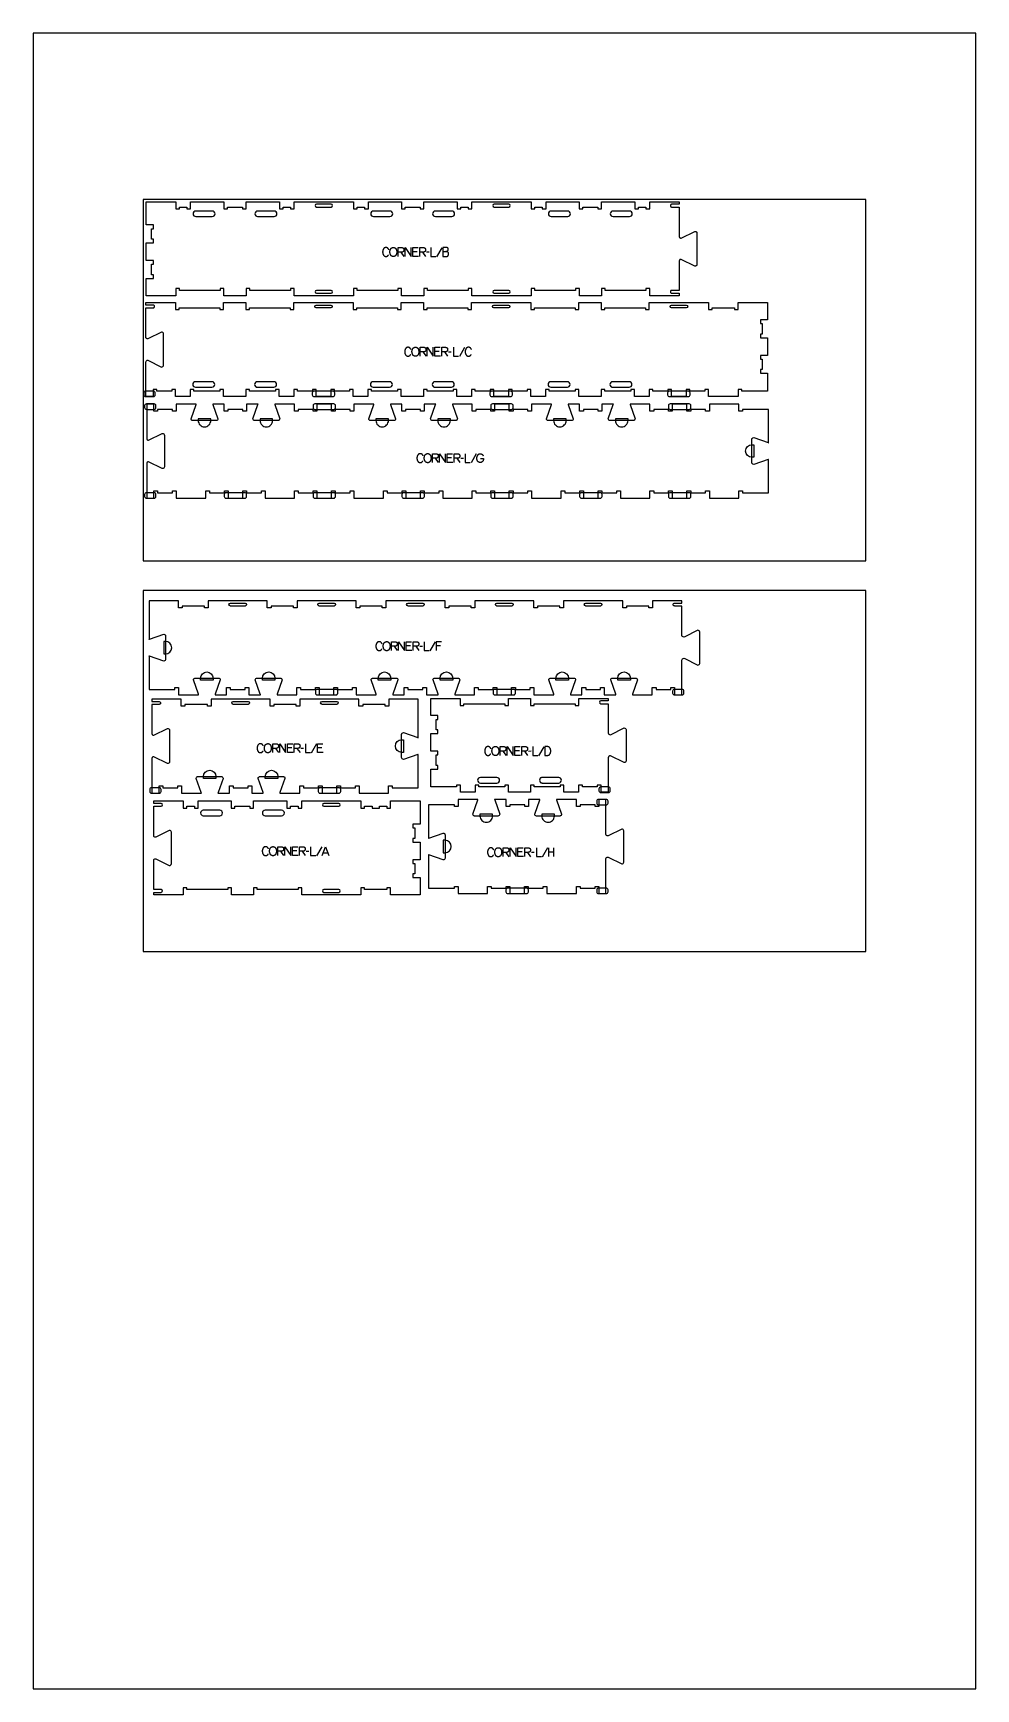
# Model space of a CAD drawing. Extents: x -34195 to -31012, y -17593 to -11999.
import ezdxf

# ---------------------------------------------------------------- set-up
doc = ezdxf.new("R2010")
doc.units = 0
for name, color, linetype in [('0_SHEET_SPRUCEPLY_2440X122', 1, 'CONTINUOUS'), ('1_ANYTOOL_1MMDEEP_LABELS_S', 2, 'CONTINUOUS'), ('3_ANYTOOL_CUTTHROUGH_INSID', 4, 'CONTINUOUS'), ('4_ANYTOOL_CUTTHROUGH_OUTSI', 5, 'CONTINUOUS'), ('5_ANYTOOL_HALF_MILL_9MM_IN', 3, 'CONTINUOUS'), ('DONOTCUT', 18, 'CONTINUOUS')]:
    doc.layers.add(name, color=color, linetype=linetype)

msp = doc.modelspace()

# ---------------------------------------------------------------- linework, layer by layer
at = {"layer": '0_SHEET_SPRUCEPLY_2440X122'}
for points in [[(-33823.6, -12561.7), (-33823.6, -13781.7), (-31383.6, -13781.7), (-31383.6, -12561.7)], [(-33823.6, -13881.7), (-33823.6, -15101.7), (-31383.6, -15101.7), (-31383.6, -13881.7)]]:
    msp.add_lwpolyline(points, close=True, dxfattribs=at)
at = {"layer": '1_ANYTOOL_1MMDEEP_LABELS_S'}
for points in [[(-32994.1, -12731.1), (-32994.3, -12730.7), (-32994.5, -12730.3), (-32994.6, -12730), (-32994.8, -12729.6), (-32995, -12729.2), (-32995.2, -12728.9), (-32995.5, -12728.5), (-32995.7, -12728.2), (-32995.9, -12727.8), (-32996.2, -12727.5), (-32996.4, -12727.2), (-32996.7, -12726.9), (-32997, -12726.6), (-32997.3, -12726.3), (-32997.6, -12726), (-32997.9, -12725.8), (-32998, -12725.6), (-32998.2, -12725.5), (-32998.4, -12725.4), (-32998.5, -12725.3), (-32998.7, -12725.1), (-32998.9, -12725), (-32999, -12724.9), (-32999.2, -12724.8), (-32999.4, -12724.7), (-32999.6, -12724.6), (-32999.7, -12724.6), (-32999.9, -12724.5), (-33000.1, -12724.4), (-33000.3, -12724.3), (-33000.5, -12724.2), (-33000.7, -12724.2), (-33000.9, -12724.1), (-33001.1, -12724), (-33001.2, -12724), (-33001.4, -12723.9), (-33001.6, -12723.9), (-33001.8, -12723.8), (-33002.1, -12723.8), (-33002.3, -12723.8), (-33002.5, -12723.7), (-33002.7, -12723.7), (-33002.9, -12723.7), (-33003.1, -12723.7), (-33003.3, -12723.7), (-33003.5, -12723.6), (-33003.8, -12723.6), (-33004, -12723.6), (-33004.3, -12723.6), (-33004.7, -12723.7), (-33005, -12723.7), (-33005.3, -12723.7), (-33005.7, -12723.8), (-33006, -12723.8), (-33006.3, -12723.9), (-33006.6, -12723.9), (-33006.9, -12724), (-33007.2, -12724.1), (-33007.5, -12724.2), (-33007.8, -12724.3), (-33008, -12724.4), (-33008.2, -12724.5), (-33008.3, -12724.5), (-33008.4, -12724.6), (-33008.6, -12724.7), (-33008.7, -12724.7), (-33008.8, -12724.8), (-33009, -12724.9), (-33009.1, -12725), (-33009.2, -12725), (-33009.4, -12725.1), (-33009.5, -12725.2), (-33009.6, -12725.3), (-33009.7, -12725.4), (-33009.8, -12725.5), (-33010.1, -12725.7), (-33010.3, -12725.9), (-33010.5, -12726.1), (-33010.8, -12726.3), (-33011, -12726.5), (-33011.2, -12726.7), (-33011.4, -12727), (-33011.6, -12727.2), (-33011.8, -12727.5), (-33012, -12727.8), (-33012.2, -12728), (-33012.3, -12728.3), (-33012.7, -12728.9), (-33013, -12729.5), (-33013.3, -12730.1), (-33013.6, -12730.7), (-33013.8, -12731.4), (-33014, -12732), (-33014.2, -12732.6), (-33014.4, -12733.3), (-33014.6, -12733.9), (-33014.7, -12734.6), (-33014.9, -12735.2), (-33015, -12735.9), (-33015, -12736.6), (-33015.1, -12737.3), (-33015.1, -12737.9), (-33015.1, -12738.6), (-33015.1, -12739.3), (-33015.1, -12740), (-33015, -12740.7), (-33015, -12741.4), (-33014.9, -12742.1), (-33014.7, -12742.7), (-33014.6, -12743.4), (-33014.5, -12743.7), (-33014.4, -12744), (-33014.3, -12744.3), (-33014.2, -12744.7), (-33014.1, -12745), (-33014, -12745.3), (-33013.9, -12745.6), (-33013.8, -12745.9), (-33013.5, -12746.5), (-33013.3, -12747.2), (-33013, -12747.8), (-33012.6, -12748.4), (-33012.3, -12748.9), (-33012.1, -12749.2), (-33011.9, -12749.5), (-33011.7, -12749.8), (-33011.5, -12750), (-33011.3, -12750.3), (-33011.1, -12750.5), (-33010.9, -12750.8), (-33010.7, -12751), (-33010.5, -12751.2), (-33010.2, -12751.4), (-33010, -12751.6), (-33009.9, -12751.7), (-33009.7, -12751.8), (-33009.6, -12751.9), (-33009.5, -12752), (-33009.4, -12752.1), (-33009.2, -12752.2), (-33009.1, -12752.2), (-33009, -12752.3), (-33008.8, -12752.4), (-33008.7, -12752.5), (-33008.6, -12752.5), (-33008.4, -12752.6), (-33008.2, -12752.7), (-33007.9, -12752.9), (-33007.6, -12753), (-33007.3, -12753.1), (-33007, -12753.2), (-33006.7, -12753.3), (-33006.4, -12753.3), (-33006, -12753.4), (-33005.7, -12753.5), (-33005.4, -12753.5), (-33005.1, -12753.6), (-33004.7, -12753.6), (-33004.4, -12753.6), (-33004, -12753.6), (-33003.7, -12753.6), (-33003.3, -12753.6), (-33002.9, -12753.6), (-33002.7, -12753.6), (-33002.5, -12753.6), (-33002.3, -12753.6), (-33002.2, -12753.5), (-33002, -12753.5), (-33001.8, -12753.5), (-33001.6, -12753.4), (-33001.5, -12753.4), (-33001.3, -12753.4), (-33001.1, -12753.3), (-33001, -12753.3), (-33000.8, -12753.2), (-33000.6, -12753.2), (-33000.5, -12753.1), (-33000.3, -12753.1), (-33000.2, -12753), (-33000, -12752.9), (-32999.9, -12752.9), (-32999.7, -12752.8), (-32999.6, -12752.7), (-32999.4, -12752.6), (-32999.3, -12752.6), (-32999.1, -12752.5), (-32999, -12752.4), (-32998.8, -12752.3), (-32998.7, -12752.2), (-32998.6, -12752.1), (-32998.4, -12752), (-32998.2, -12751.8), (-32997.9, -12751.6), (-32997.6, -12751.4), (-32997.4, -12751.1), (-32997.1, -12750.9), (-32996.9, -12750.7), (-32996.7, -12750.4), (-32996.5, -12750.1), (-32996.2, -12749.9), (-32996, -12749.6), (-32995.8, -12749.3), (-32995.6, -12749), (-32995.4, -12748.7), (-32995.2, -12748.4), (-32995, -12748.1), (-32994.8, -12747.8)], [(-32962.5, -12753.6), (-32962.5, -12723.6), (-32951.1, -12723.6), (-32950.6, -12723.6), (-32950.1, -12723.7), (-32949.9, -12723.7), (-32949.7, -12723.7), (-32949.5, -12723.7), (-32949.2, -12723.8), (-32949, -12723.8), (-32948.8, -12723.8), (-32948.6, -12723.9), (-32948.4, -12723.9), (-32948.2, -12724), (-32948, -12724), (-32947.8, -12724.1), (-32947.6, -12724.1), (-32947.4, -12724.2), (-32947.3, -12724.3), (-32947.1, -12724.3), (-32946.9, -12724.4), (-32946.7, -12724.5), (-32946.6, -12724.6), (-32946.4, -12724.7), (-32946.2, -12724.7), (-32946.1, -12724.8), (-32945.9, -12724.9), (-32945.8, -12725), (-32945.7, -12725.1), (-32945.5, -12725.2), (-32945.4, -12725.4), (-32945.3, -12725.5), (-32945.1, -12725.6), (-32945, -12725.7), (-32944.9, -12725.9), (-32944.8, -12726), (-32944.7, -12726.1), (-32944.6, -12726.3), (-32944.5, -12726.4), (-32944.4, -12726.6), (-32944.3, -12726.7), (-32944.2, -12726.9), (-32944.1, -12727), (-32944, -12727.2), (-32943.9, -12727.3), (-32943.8, -12727.5), (-32943.8, -12727.7), (-32943.7, -12727.9), (-32943.6, -12728.1), (-32943.6, -12728.2), (-32943.5, -12728.4), (-32943.5, -12728.6), (-32943.4, -12728.8), (-32943.4, -12729), (-32943.3, -12729.2), (-32943.3, -12729.4), (-32943.3, -12729.6), (-32943.2, -12729.9), (-32943.2, -12730.1), (-32943.2, -12730.3), (-32943.2, -12730.5), (-32943.1, -12731), (-32943.1, -12731.5), (-32943.1, -12731.7), (-32943.1, -12731.8), (-32943.2, -12732), (-32943.2, -12732.2), (-32943.2, -12732.4), (-32943.2, -12732.5), (-32943.2, -12732.7), (-32943.2, -12732.9), (-32943.3, -12733), (-32943.3, -12733.2), (-32943.3, -12733.4), (-32943.4, -12733.5), (-32943.4, -12733.7), (-32943.5, -12733.9), (-32943.5, -12734), (-32943.6, -12734.2), (-32943.6, -12734.4), (-32943.7, -12734.5), (-32943.8, -12734.7), (-32943.8, -12734.8), (-32943.9, -12735), (-32944, -12735.1), (-32944.1, -12735.3), (-32944.1, -12735.5), (-32944.2, -12735.6), (-32944.3, -12735.8), (-32944.4, -12735.9), (-32944.5, -12736.1), (-32944.6, -12736.2), (-32944.7, -12736.4), (-32944.8, -12736.5), (-32944.9, -12736.7), (-32945, -12736.8), (-32945.1, -12737), (-32945.3, -12737.1), (-32945.4, -12737.2), (-32945.5, -12737.3), (-32945.6, -12737.5), (-32945.8, -12737.6), (-32945.9, -12737.7), (-32946, -12737.8), (-32946.1, -12737.9), (-32946.3, -12738), (-32946.4, -12738.1), (-32946.6, -12738.2), (-32946.7, -12738.3), (-32946.9, -12738.4), (-32947, -12738.5), (-32947.1, -12738.5), (-32947.3, -12738.6), (-32947.5, -12738.7), (-32947.6, -12738.7), (-32947.8, -12738.8), (-32947.9, -12738.8), (-32948.1, -12738.9), (-32948.3, -12738.9), (-32948.4, -12739), (-32948.6, -12739), (-32948.8, -12739), (-32949, -12739.1), (-32949.1, -12739.1), (-32949.3, -12739.1), (-32949.5, -12739.1), (-32951.4, -12739.2), (-32953.5, -12739.2), (-32962.4, -12739.2)], [(-32953.5, -12739.2), (-32943, -12753.7)], [(-32938.9, -12753.6), (-32938.9, -12723.6), (-32918.9, -12753.6), (-32918.9, -12723.6)], [(-32893.9, -12753.6), (-32912.8, -12753.6), (-32912.8, -12723.6), (-32895, -12723.6)], [(-32898.2, -12737.6), (-32912.8, -12737.6)], [(-32889.6, -12753.6), (-32889.6, -12723.6), (-32878.3, -12723.6), (-32877.8, -12723.6), (-32877.3, -12723.7), (-32877.1, -12723.7), (-32876.8, -12723.7), (-32876.6, -12723.7), (-32876.4, -12723.8), (-32876.2, -12723.8), (-32876, -12723.8), (-32875.7, -12723.9), (-32875.5, -12723.9), (-32875.3, -12724), (-32875.1, -12724), (-32875, -12724.1), (-32874.8, -12724.1), (-32874.6, -12724.2), (-32874.4, -12724.3), (-32874.2, -12724.3), (-32874, -12724.4), (-32873.9, -12724.5), (-32873.7, -12724.6), (-32873.6, -12724.7), (-32873.4, -12724.7), (-32873.2, -12724.8), (-32873.1, -12724.9), (-32872.9, -12725), (-32872.8, -12725.1), (-32872.7, -12725.2), (-32872.5, -12725.4), (-32872.4, -12725.5), (-32872.3, -12725.6), (-32872.1, -12725.7), (-32872, -12725.9), (-32871.9, -12726), (-32871.8, -12726.1), (-32871.7, -12726.3), (-32871.6, -12726.4), (-32871.5, -12726.6), (-32871.4, -12726.7), (-32871.3, -12726.9), (-32871.2, -12727), (-32871.1, -12727.2), (-32871.1, -12727.3), (-32871, -12727.5), (-32870.9, -12727.7), (-32870.8, -12727.9), (-32870.8, -12728.1), (-32870.7, -12728.2), (-32870.7, -12728.4), (-32870.6, -12728.6), (-32870.6, -12728.8), (-32870.5, -12729), (-32870.5, -12729.2), (-32870.4, -12729.4), (-32870.4, -12729.6), (-32870.4, -12729.9), (-32870.3, -12730.1), (-32870.3, -12730.3), (-32870.3, -12730.5), (-32870.3, -12731), (-32870.3, -12731.5), (-32870.3, -12731.7), (-32870.3, -12731.8), (-32870.3, -12732), (-32870.3, -12732.2), (-32870.3, -12732.4), (-32870.3, -12732.5), (-32870.4, -12732.7), (-32870.4, -12732.9), (-32870.4, -12733), (-32870.5, -12733.2), (-32870.5, -12733.4), (-32870.5, -12733.5), (-32870.6, -12733.7), (-32870.6, -12733.9), (-32870.7, -12734), (-32870.7, -12734.2), (-32870.8, -12734.4), (-32870.8, -12734.5), (-32870.9, -12734.7), (-32871, -12734.8), (-32871, -12735), (-32871.1, -12735.1), (-32871.2, -12735.3), (-32871.3, -12735.5), (-32871.4, -12735.6), (-32871.5, -12735.8), (-32871.5, -12735.9), (-32871.6, -12736.1), (-32871.7, -12736.2), (-32871.8, -12736.4), (-32871.9, -12736.5), (-32872.1, -12736.7), (-32872.2, -12736.8), (-32872.3, -12737), (-32872.4, -12737.1), (-32872.5, -12737.2), (-32872.6, -12737.3), (-32872.8, -12737.5), (-32872.9, -12737.6), (-32873, -12737.7), (-32873.2, -12737.8), (-32873.3, -12737.9), (-32873.4, -12738), (-32873.6, -12738.1), (-32873.7, -12738.2), (-32873.8, -12738.3), (-32874, -12738.4), (-32874.1, -12738.5), (-32874.3, -12738.5), (-32874.4, -12738.6), (-32874.6, -12738.7), (-32874.8, -12738.7), (-32874.9, -12738.8), (-32875.1, -12738.8), (-32875.2, -12738.9), (-32875.4, -12738.9), (-32875.6, -12739), (-32875.8, -12739), (-32875.9, -12739), (-32876.1, -12739.1), (-32876.3, -12739.1), (-32876.5, -12739.1), (-32876.6, -12739.1), (-32878.6, -12739.2), (-32880.6, -12739.2), (-32889.6, -12739.2)], [(-32880.6, -12739.2), (-32870.2, -12753.7)], [(-32858.2, -12739.8), (-32866.9, -12739.8)], [(-32852.9, -12723.6), (-32852.9, -12753.6), (-32835.8, -12753.6)], [(-32815.6, -12724.1), (-32832.8, -12754.9)], [(-32812.2, -12737.3), (-32801.7, -12737.2), (-32801.3, -12737.2), (-32800.9, -12737.1), (-32800.5, -12737.1), (-32800.1, -12737), (-32799.7, -12736.9), (-32799.4, -12736.9), (-32799, -12736.8), (-32798.6, -12736.7), (-32798.3, -12736.6), (-32797.9, -12736.5), (-32797.6, -12736.4), (-32797.2, -12736.2), (-32796.9, -12736.1), (-32796.6, -12735.9), (-32796.3, -12735.8), (-32795.9, -12735.6), (-32795.9, -12735.6), (-32795.8, -12735.5), (-32795.7, -12735.5), (-32795.6, -12735.4), (-32795.6, -12735.4), (-32795.5, -12735.3), (-32795.4, -12735.3), (-32795.4, -12735.2), (-32795.3, -12735.2), (-32795.2, -12735.1), (-32795.2, -12735.1), (-32795.1, -12735), (-32795, -12735), (-32795, -12734.9), (-32794.9, -12734.8), (-32794.8, -12734.8), (-32794.8, -12734.7), (-32794.7, -12734.6), (-32794.7, -12734.6), (-32794.6, -12734.5), (-32794.6, -12734.4), (-32794.5, -12734.4), (-32794.5, -12734.3), (-32794.4, -12734.2), (-32794.4, -12734.1), (-32794.3, -12734.1), (-32794.3, -12734), (-32794.2, -12733.9), (-32794.2, -12733.8), (-32794.1, -12733.7), (-32794.1, -12733.7), (-32794.1, -12733.6), (-32794, -12733.5), (-32794, -12733.4), (-32793.9, -12733.2), (-32793.8, -12733), (-32793.8, -12732.8), (-32793.7, -12732.6), (-32793.7, -12732.4), (-32793.6, -12732.2), (-32793.6, -12732), (-32793.6, -12731.8), (-32793.5, -12731.6), (-32793.5, -12731.3), (-32793.5, -12731.1), (-32793.5, -12730.9), (-32793.4, -12730.6), (-32793.4, -12730.4), (-32793.4, -12730.1), (-32793.4, -12729.7), (-32793.4, -12729.5), (-32793.5, -12729.3), (-32793.5, -12729.1), (-32793.5, -12729), (-32793.5, -12728.8), (-32793.5, -12728.6), (-32793.6, -12728.4), (-32793.6, -12728.2), (-32793.6, -12728.1), (-32793.7, -12727.9), (-32793.7, -12727.7), (-32793.8, -12727.6), (-32793.8, -12727.4), (-32793.9, -12727.3), (-32793.9, -12727.1), (-32794, -12727), (-32794, -12726.8), (-32794.1, -12726.7), (-32794.2, -12726.6), (-32794.2, -12726.4), (-32794.3, -12726.3), (-32794.4, -12726.2), (-32794.5, -12726), (-32794.5, -12725.9), (-32794.6, -12725.8), (-32794.7, -12725.7), (-32794.8, -12725.6), (-32794.9, -12725.5), (-32795, -12725.4), (-32795.1, -12725.3), (-32795.2, -12725.2), (-32795.3, -12725.1), (-32795.4, -12725), (-32795.5, -12724.9), (-32795.7, -12724.8), (-32795.8, -12724.7), (-32795.9, -12724.6), (-32796, -12724.5), (-32796.2, -12724.5), (-32796.3, -12724.4), (-32796.5, -12724.3), (-32796.6, -12724.3), (-32796.7, -12724.2), (-32796.9, -12724.2), (-32797, -12724.1), (-32797.2, -12724), (-32797.4, -12724), (-32797.5, -12723.9), (-32797.7, -12723.9), (-32797.8, -12723.9), (-32798, -12723.8), (-32798.2, -12723.8), (-32798.4, -12723.8), (-32798.6, -12723.7), (-32798.7, -12723.7), (-32798.9, -12723.7), (-32799.1, -12723.7), (-32799.3, -12723.7), (-32799.7, -12723.6), (-32800.1, -12723.6), (-32812.2, -12723.6)], [(-32812.2, -12723.6), (-32812.2, -12753.6), (-32802.5, -12753.6), (-32800, -12753.7), (-32799.8, -12753.7), (-32799.5, -12753.7), (-32799.3, -12753.7), (-32799.1, -12753.7), (-32798.9, -12753.7), (-32798.7, -12753.7), (-32798.5, -12753.6), (-32798.2, -12753.6), (-32798, -12753.6), (-32797.8, -12753.5), (-32797.6, -12753.5), (-32797.5, -12753.4), (-32797.3, -12753.4), (-32797.1, -12753.3), (-32796.9, -12753.2), (-32796.7, -12753.1), (-32796.5, -12753.1), (-32796.4, -12753), (-32796.2, -12752.9), (-32796, -12752.8), (-32795.8, -12752.7), (-32795.7, -12752.6), (-32795.5, -12752.4), (-32795.4, -12752.3), (-32795.2, -12752.2), (-32795.1, -12752.1), (-32794.9, -12751.9), (-32794.8, -12751.8), (-32794.6, -12751.6), (-32794.5, -12751.5), (-32794.4, -12751.3), (-32794.2, -12751.1), (-32794.1, -12751), (-32794, -12750.8), (-32793.9, -12750.6), (-32793.7, -12750.4), (-32793.6, -12750.3), (-32793.5, -12750.1), (-32793.4, -12749.9), (-32793.3, -12749.7), (-32793.2, -12749.6), (-32793.1, -12749.4), (-32793, -12749.2), (-32793, -12749), (-32792.9, -12748.8), (-32792.8, -12748.6), (-32792.7, -12748.5), (-32792.7, -12748.3), (-32792.6, -12748.1), (-32792.5, -12747.9), (-32792.5, -12747.7), (-32792.4, -12747.5), (-32792.4, -12747.3), (-32792.4, -12747.1), (-32792.3, -12746.9), (-32792.3, -12746.7), (-32792.2, -12746.5), (-32792.2, -12746.3), (-32792.2, -12746.1), (-32792.2, -12745.9), (-32792.2, -12745.7), (-32792.2, -12745.5), (-32792.2, -12745.3), (-32792.1, -12745.1), (-32792.2, -12744.9), (-32792.2, -12744.6), (-32792.2, -12744.4), (-32792.2, -12744.1), (-32792.2, -12743.9), (-32792.3, -12743.7), (-32792.3, -12743.4), (-32792.3, -12743.2), (-32792.4, -12743), (-32792.4, -12742.8), (-32792.5, -12742.6), (-32792.6, -12742.4), (-32792.6, -12742.2), (-32792.7, -12742), (-32792.8, -12741.8), (-32792.9, -12741.6), (-32792.9, -12741.5), (-32793, -12741.4), (-32793, -12741.3), (-32793.1, -12741.3), (-32793.1, -12741.2), (-32793.2, -12741.1), (-32793.2, -12741), (-32793.3, -12740.9), (-32793.3, -12740.8), (-32793.4, -12740.8), (-32793.5, -12740.7), (-32793.5, -12740.6), (-32793.6, -12740.5), (-32793.7, -12740.4), (-32793.7, -12740.4), (-32793.8, -12740.3), (-32793.9, -12740.2), (-32793.9, -12740.1), (-32794, -12740.1), (-32794.1, -12740), (-32794.1, -12739.9), (-32794.2, -12739.9), (-32794.4, -12739.7), (-32794.5, -12739.6), (-32794.7, -12739.5), (-32794.9, -12739.4), (-32795.1, -12739.3), (-32795.4, -12739), (-32795.8, -12738.8), (-32796.2, -12738.6), (-32796.6, -12738.5), (-32797, -12738.3), (-32797.4, -12738.1), (-32797.8, -12738), (-32798.2, -12737.9), (-32798.6, -12737.7), (-32799, -12737.6), (-32799.4, -12737.5), (-32799.9, -12737.4), (-32800.3, -12737.3), (-32800.8, -12737.3), (-32801.2, -12737.2), (-32801.7, -12737.2)], [(-32919.6, -13068), (-32919.8, -13067.6), (-32920, -13067.2), (-32920.2, -13066.9), (-32920.3, -13066.5), (-32920.5, -13066.1), (-32920.8, -13065.8), (-32921, -13065.4), (-32921.2, -13065.1), (-32921.4, -13064.7), (-32921.7, -13064.4), (-32921.9, -13064.1), (-32922.2, -13063.8), (-32922.5, -13063.5), (-32922.8, -13063.2), (-32923.1, -13062.9), (-32923.4, -13062.7), (-32923.5, -13062.5), (-32923.7, -13062.4), (-32923.9, -13062.3), (-32924, -13062.2), (-32924.2, -13062.1), (-32924.4, -13061.9), (-32924.5, -13061.8), (-32924.7, -13061.7), (-32924.9, -13061.6), (-32925.1, -13061.5), (-32925.2, -13061.5), (-32925.4, -13061.4), (-32925.6, -13061.3), (-32925.8, -13061.2), (-32926, -13061.1), (-32926.2, -13061.1), (-32926.4, -13061), (-32926.6, -13060.9), (-32926.8, -13060.9), (-32927, -13060.8), (-32927.2, -13060.8), (-32927.4, -13060.8), (-32927.6, -13060.7), (-32927.8, -13060.7), (-32928, -13060.6), (-32928.2, -13060.6), (-32928.4, -13060.6), (-32928.6, -13060.6), (-32928.8, -13060.6), (-32929.1, -13060.6), (-32929.3, -13060.5), (-32929.5, -13060.5), (-32929.8, -13060.5), (-32930.2, -13060.6), (-32930.5, -13060.6), (-32930.8, -13060.6), (-32931.2, -13060.7), (-32931.5, -13060.7), (-32931.8, -13060.8), (-32932.1, -13060.8), (-32932.4, -13060.9), (-32932.7, -13061), (-32933, -13061.1), (-32933.3, -13061.2), (-32933.5, -13061.3), (-32933.7, -13061.4), (-32933.8, -13061.4), (-32934, -13061.5), (-32934.1, -13061.6), (-32934.2, -13061.6), (-32934.3, -13061.7), (-32934.5, -13061.8), (-32934.6, -13061.9), (-32934.7, -13061.9), (-32934.9, -13062), (-32935, -13062.1), (-32935.1, -13062.2), (-32935.2, -13062.3), (-32935.3, -13062.4), (-32935.6, -13062.6), (-32935.8, -13062.8), (-32936, -13063), (-32936.3, -13063.2), (-32936.5, -13063.4), (-32936.7, -13063.6), (-32936.9, -13063.9), (-32937.1, -13064.1), (-32937.3, -13064.4), (-32937.5, -13064.7), (-32937.7, -13064.9), (-32937.8, -13065.2), (-32938.2, -13065.8), (-32938.5, -13066.4), (-32938.8, -13067), (-32939.1, -13067.6), (-32939.3, -13068.3), (-32939.5, -13068.9), (-32939.8, -13069.5), (-32939.9, -13070.2), (-32940.1, -13070.8), (-32940.2, -13071.5), (-32940.4, -13072.1), (-32940.5, -13072.8), (-32940.5, -13073.5), (-32940.6, -13074.2), (-32940.6, -13074.8), (-32940.6, -13075.5), (-32940.6, -13076.2), (-32940.6, -13076.9), (-32940.5, -13077.6), (-32940.5, -13078.3), (-32940.4, -13079), (-32940.2, -13079.6), (-32940.1, -13080.3), (-32940, -13080.6), (-32939.9, -13080.9), (-32939.8, -13081.2), (-32939.7, -13081.6), (-32939.6, -13081.9), (-32939.5, -13082.2), (-32939.4, -13082.5), (-32939.3, -13082.8), (-32939, -13083.4), (-32938.8, -13084.1), (-32938.5, -13084.7), (-32938.1, -13085.3), (-32937.8, -13085.9), (-32937.6, -13086.1), (-32937.4, -13086.4), (-32937.2, -13086.7), (-32937, -13086.9), (-32936.8, -13087.2), (-32936.6, -13087.4), (-32936.4, -13087.7), (-32936.2, -13087.9), (-32936, -13088.1), (-32935.7, -13088.3), (-32935.5, -13088.5), (-32935.4, -13088.6), (-32935.2, -13088.7), (-32935.1, -13088.8), (-32935, -13088.9), (-32934.9, -13089), (-32934.7, -13089.1), (-32934.6, -13089.1), (-32934.5, -13089.2), (-32934.3, -13089.3), (-32934.2, -13089.4), (-32934.1, -13089.4), (-32933.9, -13089.5), (-32933.7, -13089.6), (-32933.4, -13089.8), (-32933.1, -13089.9), (-32932.8, -13090), (-32932.5, -13090.1), (-32932.2, -13090.2), (-32931.9, -13090.2), (-32931.5, -13090.3), (-32931.2, -13090.4), (-32930.9, -13090.4), (-32930.6, -13090.5), (-32930.2, -13090.5), (-32929.9, -13090.5), (-32929.5, -13090.5), (-32929.2, -13090.5), (-32928.8, -13090.5), (-32928.4, -13090.5), (-32928.2, -13090.5), (-32928, -13090.5), (-32927.9, -13090.5), (-32927.7, -13090.4), (-32927.5, -13090.4), (-32927.3, -13090.4), (-32927.1, -13090.4), (-32927, -13090.3), (-32926.8, -13090.3), (-32926.6, -13090.2), (-32926.5, -13090.2), (-32926.3, -13090.1), (-32926.1, -13090.1), (-32926, -13090), (-32925.8, -13090), (-32925.7, -13089.9), (-32925.5, -13089.8), (-32925.4, -13089.8), (-32925.2, -13089.7), (-32925.1, -13089.6), (-32924.9, -13089.5), (-32924.8, -13089.5), (-32924.6, -13089.4), (-32924.5, -13089.3), (-32924.3, -13089.2), (-32924.2, -13089.1), (-32924.1, -13089), (-32923.9, -13088.9), (-32923.7, -13088.7), (-32923.4, -13088.5), (-32923.1, -13088.3), (-32922.9, -13088), (-32922.7, -13087.8), (-32922.4, -13087.6), (-32922.2, -13087.3), (-32922, -13087.1), (-32921.7, -13086.8), (-32921.5, -13086.5), (-32921.3, -13086.2), (-32921.1, -13085.9), (-32920.9, -13085.6), (-32920.7, -13085.3), (-32920.5, -13085), (-32920.3, -13084.7)], [(-32888, -13090.5), (-32888, -13060.5), (-32876.6, -13060.5), (-32876.1, -13060.6), (-32875.6, -13060.6), (-32875.4, -13060.6), (-32875.2, -13060.6), (-32875, -13060.6), (-32874.7, -13060.7), (-32874.5, -13060.7), (-32874.3, -13060.7), (-32874.1, -13060.8), (-32873.9, -13060.8), (-32873.7, -13060.9), (-32873.5, -13060.9), (-32873.3, -13061), (-32873.1, -13061), (-32872.9, -13061.1), (-32872.8, -13061.2), (-32872.6, -13061.2), (-32872.4, -13061.3), (-32872.2, -13061.4), (-32872.1, -13061.5), (-32871.9, -13061.6), (-32871.8, -13061.6), (-32871.6, -13061.7), (-32871.5, -13061.8), (-32871.3, -13061.9), (-32871.2, -13062), (-32871, -13062.2), (-32870.9, -13062.3), (-32870.8, -13062.4), (-32870.6, -13062.5), (-32870.5, -13062.6), (-32870.4, -13062.8), (-32870.3, -13062.9), (-32870.2, -13063), (-32870.1, -13063.2), (-32870, -13063.3), (-32869.9, -13063.5), (-32869.8, -13063.6), (-32869.7, -13063.8), (-32869.6, -13063.9), (-32869.5, -13064.1), (-32869.4, -13064.2), (-32869.3, -13064.4), (-32869.3, -13064.6), (-32869.2, -13064.8), (-32869.1, -13065), (-32869.1, -13065.1), (-32869, -13065.3), (-32869, -13065.5), (-32868.9, -13065.7), (-32868.9, -13065.9), (-32868.8, -13066.1), (-32868.8, -13066.3), (-32868.8, -13066.5), (-32868.7, -13066.8), (-32868.7, -13067), (-32868.7, -13067.2), (-32868.7, -13067.4), (-32868.6, -13067.9), (-32868.6, -13068.4), (-32868.6, -13068.6), (-32868.6, -13068.7), (-32868.7, -13068.9), (-32868.7, -13069.1), (-32868.7, -13069.3), (-32868.7, -13069.4), (-32868.7, -13069.6), (-32868.8, -13069.8), (-32868.8, -13069.9), (-32868.8, -13070.1), (-32868.9, -13070.3), (-32868.9, -13070.4), (-32868.9, -13070.6), (-32869, -13070.8), (-32869, -13070.9), (-32869.1, -13071.1), (-32869.1, -13071.3), (-32869.2, -13071.4), (-32869.3, -13071.6), (-32869.3, -13071.7), (-32869.4, -13071.9), (-32869.5, -13072.1), (-32869.6, -13072.2), (-32869.6, -13072.4), (-32869.7, -13072.5), (-32869.8, -13072.7), (-32869.9, -13072.8), (-32870, -13073), (-32870.1, -13073.1), (-32870.2, -13073.3), (-32870.3, -13073.4), (-32870.4, -13073.6), (-32870.5, -13073.7), (-32870.6, -13073.9), (-32870.8, -13074), (-32870.9, -13074.1), (-32871, -13074.3), (-32871.1, -13074.4), (-32871.3, -13074.5), (-32871.4, -13074.6), (-32871.5, -13074.7), (-32871.7, -13074.8), (-32871.8, -13074.9), (-32871.9, -13075), (-32872.1, -13075.1), (-32872.2, -13075.2), (-32872.4, -13075.3), (-32872.5, -13075.4), (-32872.7, -13075.4), (-32872.8, -13075.5), (-32873, -13075.6), (-32873.1, -13075.6), (-32873.3, -13075.7), (-32873.4, -13075.7), (-32873.6, -13075.8), (-32873.8, -13075.8), (-32873.9, -13075.9), (-32874.1, -13075.9), (-32874.3, -13075.9), (-32874.5, -13076), (-32874.6, -13076), (-32874.8, -13076), (-32875, -13076), (-32876.9, -13076.1), (-32879, -13076.1), (-32887.9, -13076.1)], [(-32879, -13076.1), (-32868.5, -13090.6)], [(-32864.4, -13090.5), (-32864.4, -13060.5), (-32844.4, -13090.5), (-32844.4, -13060.5)], [(-32819.4, -13090.5), (-32838.3, -13090.5), (-32838.3, -13060.5), (-32820.5, -13060.5)], [(-32823.7, -13074.5), (-32838.3, -13074.5)], [(-32815.1, -13090.5), (-32815.1, -13060.5), (-32803.8, -13060.5), (-32803.3, -13060.6), (-32802.8, -13060.6), (-32802.6, -13060.6), (-32802.3, -13060.6), (-32802.1, -13060.6), (-32801.9, -13060.7), (-32801.7, -13060.7), (-32801.5, -13060.7), (-32801.3, -13060.8), (-32801, -13060.8), (-32800.8, -13060.9), (-32800.7, -13060.9), (-32800.5, -13061), (-32800.3, -13061), (-32800.1, -13061.1), (-32799.9, -13061.2), (-32799.7, -13061.2), (-32799.6, -13061.3), (-32799.4, -13061.4), (-32799.2, -13061.5), (-32799.1, -13061.6), (-32798.9, -13061.6), (-32798.7, -13061.7), (-32798.6, -13061.8), (-32798.4, -13061.9), (-32798.3, -13062), (-32798.2, -13062.2), (-32798, -13062.3), (-32797.9, -13062.4), (-32797.8, -13062.5), (-32797.7, -13062.6), (-32797.5, -13062.8), (-32797.4, -13062.9), (-32797.3, -13063), (-32797.2, -13063.2), (-32797.1, -13063.3), (-32797, -13063.5), (-32796.9, -13063.6), (-32796.8, -13063.8), (-32796.7, -13063.9), (-32796.6, -13064.1), (-32796.6, -13064.2), (-32796.5, -13064.4), (-32796.4, -13064.6), (-32796.3, -13064.8), (-32796.3, -13065), (-32796.2, -13065.1), (-32796.2, -13065.3), (-32796.1, -13065.5), (-32796.1, -13065.7), (-32796, -13065.9), (-32796, -13066.1), (-32795.9, -13066.3), (-32795.9, -13066.5), (-32795.9, -13066.8), (-32795.9, -13067), (-32795.8, -13067.2), (-32795.8, -13067.4), (-32795.8, -13067.9), (-32795.8, -13068.4), (-32795.8, -13068.6), (-32795.8, -13068.7), (-32795.8, -13068.9), (-32795.8, -13069.1), (-32795.8, -13069.3), (-32795.8, -13069.4), (-32795.9, -13069.6), (-32795.9, -13069.8), (-32795.9, -13069.9), (-32796, -13070.1), (-32796, -13070.3), (-32796, -13070.4), (-32796.1, -13070.6), (-32796.1, -13070.8), (-32796.2, -13070.9), (-32796.2, -13071.1), (-32796.3, -13071.3), (-32796.3, -13071.4), (-32796.4, -13071.6), (-32796.5, -13071.7), (-32796.6, -13071.9), (-32796.6, -13072.1), (-32796.7, -13072.2), (-32796.8, -13072.4), (-32796.9, -13072.5), (-32797, -13072.7), (-32797.1, -13072.8), (-32797.1, -13073), (-32797.2, -13073.1), (-32797.3, -13073.3), (-32797.5, -13073.4), (-32797.6, -13073.6), (-32797.7, -13073.7), (-32797.8, -13073.9), (-32797.9, -13074), (-32798, -13074.1), (-32798.1, -13074.3), (-32798.3, -13074.4), (-32798.4, -13074.5), (-32798.5, -13074.6), (-32798.7, -13074.7), (-32798.8, -13074.8), (-32798.9, -13074.9), (-32799.1, -13075), (-32799.2, -13075.1), (-32799.4, -13075.2), (-32799.5, -13075.3), (-32799.6, -13075.4), (-32799.8, -13075.4), (-32800, -13075.5), (-32800.1, -13075.6), (-32800.3, -13075.6), (-32800.4, -13075.7), (-32800.6, -13075.7), (-32800.8, -13075.8), (-32800.9, -13075.8), (-32801.1, -13075.9), (-32801.3, -13075.9), (-32801.4, -13075.9), (-32801.6, -13076), (-32801.8, -13076), (-32802, -13076), (-32802.2, -13076), (-32804.1, -13076.1), (-32806.1, -13076.1), (-32815.1, -13076.1)], [(-32806.1, -13076.1), (-32795.7, -13090.6)], [(-32783.7, -13076.7), (-32792.4, -13076.7)], [(-32776.1, -13060.5), (-32776.1, -13090.5), (-32759, -13090.5)], [(-32738.9, -13061), (-32756.1, -13091.8)], [(-32715.3, -13068), (-32715.4, -13067.6), (-32715.6, -13067.2), (-32715.8, -13066.9), (-32716, -13066.5), (-32716.2, -13066.1), (-32716.4, -13065.8), (-32716.6, -13065.4), (-32716.8, -13065.1), (-32717.1, -13064.7), (-32717.3, -13064.4), (-32717.6, -13064.1), (-32717.8, -13063.8), (-32718.1, -13063.5), (-32718.4, -13063.2), (-32718.7, -13062.9), (-32719, -13062.7), (-32719.2, -13062.5), (-32719.3, -13062.4), (-32719.5, -13062.3), (-32719.7, -13062.2), (-32719.8, -13062.1), (-32720, -13061.9), (-32720.2, -13061.8), (-32720.3, -13061.7), (-32720.5, -13061.6), (-32720.7, -13061.5), (-32720.9, -13061.5), (-32721, -13061.4), (-32721.2, -13061.3), (-32721.4, -13061.2), (-32721.6, -13061.1), (-32721.8, -13061.1), (-32722, -13061), (-32722.2, -13060.9), (-32722.4, -13060.9), (-32722.6, -13060.8), (-32722.8, -13060.8), (-32723, -13060.8), (-32723.2, -13060.7), (-32723.4, -13060.7), (-32723.6, -13060.6), (-32723.8, -13060.6), (-32724, -13060.6), (-32724.2, -13060.6), (-32724.5, -13060.6), (-32724.7, -13060.6), (-32724.9, -13060.5), (-32725.1, -13060.5), (-32725.5, -13060.5), (-32725.8, -13060.6), (-32726.1, -13060.6), (-32726.5, -13060.6), (-32726.8, -13060.7), (-32727.1, -13060.7), (-32727.4, -13060.8), (-32727.7, -13060.8), (-32728, -13060.9), (-32728.3, -13061), (-32728.6, -13061.1), (-32728.9, -13061.2), (-32729.2, -13061.3), (-32729.3, -13061.4), (-32729.4, -13061.4), (-32729.6, -13061.5), (-32729.7, -13061.6), (-32729.8, -13061.6), (-32730, -13061.7), (-32730.1, -13061.8), (-32730.2, -13061.9), (-32730.4, -13061.9), (-32730.5, -13062), (-32730.6, -13062.1), (-32730.7, -13062.2), (-32730.8, -13062.3), (-32731, -13062.4), (-32731.2, -13062.6), (-32731.4, -13062.8), (-32731.7, -13063), (-32731.9, -13063.2), (-32732.1, -13063.4), (-32732.3, -13063.6), (-32732.5, -13063.9), (-32732.7, -13064.1), (-32732.9, -13064.4), (-32733.1, -13064.7), (-32733.3, -13064.9), (-32733.5, -13065.2), (-32733.8, -13065.8), (-32734.1, -13066.4), (-32734.4, -13067), (-32734.7, -13067.6), (-32734.9, -13068.3), (-32735.2, -13068.9), (-32735.4, -13069.5), (-32735.6, -13070.2), (-32735.7, -13070.8), (-32735.9, -13071.5), (-32736, -13072.1), (-32736.1, -13072.8), (-32736.2, -13073.5), (-32736.2, -13074.2), (-32736.3, -13074.8), (-32736.3, -13075.5), (-32736.3, -13076.2), (-32736.2, -13076.9), (-32736.2, -13077.6), (-32736.1, -13078.3), (-32736, -13079), (-32735.9, -13079.6), (-32735.7, -13080.3), (-32735.6, -13080.6), (-32735.5, -13080.9), (-32735.5, -13081.2), (-32735.4, -13081.6), (-32735.3, -13081.9), (-32735.1, -13082.2), (-32735, -13082.5), (-32734.9, -13082.8), (-32734.7, -13083.4), (-32734.4, -13084.1), (-32734.1, -13084.7), (-32733.8, -13085.3), (-32733.4, -13085.9), (-32733.2, -13086.1), (-32733, -13086.4), (-32732.9, -13086.7), (-32732.7, -13086.9), (-32732.4, -13087.2), (-32732.2, -13087.4), (-32732, -13087.7), (-32731.8, -13087.9), (-32731.6, -13088.1), (-32731.3, -13088.3), (-32731.1, -13088.5), (-32731, -13088.6), (-32730.9, -13088.7), (-32730.7, -13088.8), (-32730.6, -13088.9), (-32730.5, -13089), (-32730.4, -13089.1), (-32730.2, -13089.1), (-32730.1, -13089.2), (-32730, -13089.3), (-32729.8, -13089.4), (-32729.7, -13089.4), (-32729.6, -13089.5), (-32729.3, -13089.6), (-32729, -13089.8), (-32728.7, -13089.9), (-32728.4, -13090), (-32728.1, -13090.1), (-32727.8, -13090.2), (-32727.5, -13090.2), (-32727.2, -13090.3), (-32726.8, -13090.4), (-32726.5, -13090.4), (-32726.2, -13090.5), (-32725.8, -13090.5), (-32725.5, -13090.5), (-32725.1, -13090.5), (-32724.8, -13090.5), (-32724.4, -13090.5), (-32724, -13090.5), (-32723.8, -13090.5), (-32723.7, -13090.5), (-32723.5, -13090.5), (-32723.3, -13090.4), (-32723.1, -13090.4), (-32722.9, -13090.4), (-32722.8, -13090.4), (-32722.6, -13090.3), (-32722.4, -13090.3), (-32722.3, -13090.2), (-32722.1, -13090.2), (-32721.9, -13090.1), (-32721.8, -13090.1), (-32721.6, -13090), (-32721.4, -13090), (-32721.3, -13089.9), (-32721.1, -13089.8), (-32721, -13089.8), (-32720.8, -13089.7), (-32720.7, -13089.6), (-32720.5, -13089.5), (-32720.4, -13089.5), (-32720.2, -13089.4), (-32720.1, -13089.3), (-32720, -13089.2), (-32719.8, -13089.1), (-32719.7, -13089), (-32719.5, -13088.9), (-32719.3, -13088.7), (-32719, -13088.5), (-32718.8, -13088.3), (-32718.5, -13088), (-32718.3, -13087.8), (-32718, -13087.6), (-32717.8, -13087.3), (-32717.6, -13087.1), (-32717.4, -13086.8), (-32717.1, -13086.5), (-32716.9, -13086.2), (-32716.7, -13085.9), (-32716.5, -13085.6), (-32716.3, -13085.3), (-32716.1, -13085), (-32715.9, -13084.7)], [(-32878.3, -13427.6), (-32878.5, -13427.2), (-32878.6, -13426.8), (-32878.8, -13426.4), (-32879, -13426), (-32879.2, -13425.6), (-32879.4, -13425.3), (-32879.6, -13424.9), (-32879.9, -13424.6), (-32880.1, -13424.3), (-32880.3, -13423.9), (-32880.6, -13423.6), (-32880.9, -13423.3), (-32881.2, -13423), (-32881.4, -13422.7), (-32881.7, -13422.4), (-32882, -13422.2), (-32882.2, -13422), (-32882.4, -13421.9), (-32882.5, -13421.8), (-32882.7, -13421.7), (-32882.9, -13421.6), (-32883, -13421.5), (-32883.2, -13421.4), (-32883.4, -13421.3), (-32883.5, -13421.2), (-32883.7, -13421.1), (-32883.9, -13421), (-32884.1, -13420.9), (-32884.3, -13420.8), (-32884.5, -13420.7), (-32884.6, -13420.7), (-32884.8, -13420.6), (-32885, -13420.5), (-32885.2, -13420.5), (-32885.4, -13420.4), (-32885.6, -13420.4), (-32885.8, -13420.3), (-32886, -13420.3), (-32886.2, -13420.2), (-32886.4, -13420.2), (-32886.6, -13420.2), (-32886.8, -13420.1), (-32887.1, -13420.1), (-32887.3, -13420.1), (-32887.5, -13420.1), (-32887.7, -13420.1), (-32887.9, -13420.1), (-32888.2, -13420.1), (-32888.5, -13420.1), (-32888.8, -13420.1), (-32889.2, -13420.1), (-32889.5, -13420.1), (-32889.8, -13420.2), (-32890.1, -13420.2), (-32890.4, -13420.3), (-32890.7, -13420.4), (-32891, -13420.4), (-32891.3, -13420.5), (-32891.6, -13420.6), (-32891.9, -13420.7), (-32892.2, -13420.8), (-32892.3, -13420.9), (-32892.5, -13421), (-32892.6, -13421), (-32892.7, -13421.1), (-32892.9, -13421.2), (-32893, -13421.2), (-32893.1, -13421.3), (-32893.3, -13421.4), (-32893.4, -13421.5), (-32893.5, -13421.5), (-32893.6, -13421.6), (-32893.8, -13421.7), (-32893.9, -13421.8), (-32894, -13421.9), (-32894.2, -13422.1), (-32894.5, -13422.3), (-32894.7, -13422.5), (-32894.9, -13422.7), (-32895.1, -13422.9), (-32895.3, -13423.2), (-32895.5, -13423.4), (-32895.7, -13423.7), (-32895.9, -13423.9), (-32896.1, -13424.2), (-32896.3, -13424.5), (-32896.5, -13424.8), (-32896.8, -13425.3), (-32897.1, -13425.9), (-32897.4, -13426.5), (-32897.7, -13427.2), (-32898, -13427.8), (-32898.2, -13428.4), (-32898.4, -13429), (-32898.6, -13429.7), (-32898.8, -13430.3), (-32898.9, -13431), (-32899, -13431.6), (-32899.1, -13432.3), (-32899.2, -13433), (-32899.3, -13433.7), (-32899.3, -13434.4), (-32899.3, -13435.1), (-32899.3, -13435.8), (-32899.3, -13436.4), (-32899.2, -13437.1), (-32899.1, -13437.8), (-32899, -13438.5), (-32898.9, -13439.1), (-32898.8, -13439.8), (-32898.7, -13440.1), (-32898.6, -13440.4), (-32898.5, -13440.8), (-32898.4, -13441.1), (-32898.3, -13441.4), (-32898.2, -13441.7), (-32898.1, -13442), (-32898, -13442.3), (-32897.7, -13443), (-32897.4, -13443.6), (-32897.1, -13444.2), (-32896.8, -13444.8), (-32896.4, -13445.4), (-32896.3, -13445.7), (-32896.1, -13445.9), (-32895.9, -13446.2), (-32895.7, -13446.5), (-32895.5, -13446.7), (-32895.3, -13447), (-32895.1, -13447.2), (-32894.8, -13447.4), (-32894.6, -13447.6), (-32894.4, -13447.8), (-32894.1, -13448), (-32894, -13448.1), (-32893.9, -13448.2), (-32893.8, -13448.3), (-32893.6, -13448.4), (-32893.5, -13448.5), (-32893.4, -13448.6), (-32893.3, -13448.7), (-32893.1, -13448.7), (-32893, -13448.8), (-32892.9, -13448.9), (-32892.7, -13449), (-32892.6, -13449), (-32892.3, -13449.2), (-32892, -13449.3), (-32891.7, -13449.4), (-32891.4, -13449.5), (-32891.1, -13449.6), (-32890.8, -13449.7), (-32890.5, -13449.8), (-32890.2, -13449.8), (-32889.9, -13449.9), (-32889.5, -13449.9), (-32889.2, -13450), (-32888.9, -13450), (-32888.5, -13450), (-32888.2, -13450.1), (-32887.8, -13450.1), (-32887.4, -13450.1), (-32887.1, -13450), (-32886.9, -13450), (-32886.7, -13450), (-32886.5, -13450), (-32886.3, -13450), (-32886.2, -13449.9), (-32886, -13449.9), (-32885.8, -13449.9), (-32885.6, -13449.8), (-32885.5, -13449.8), (-32885.3, -13449.7), (-32885.1, -13449.7), (-32885, -13449.7), (-32884.8, -13449.6), (-32884.6, -13449.5), (-32884.5, -13449.5), (-32884.3, -13449.4), (-32884.2, -13449.4), (-32884, -13449.3), (-32883.9, -13449.2), (-32883.7, -13449.1), (-32883.6, -13449.1), (-32883.4, -13449), (-32883.3, -13448.9), (-32883.1, -13448.8), (-32883, -13448.7), (-32882.9, -13448.6), (-32882.7, -13448.5), (-32882.6, -13448.4), (-32882.3, -13448.2), (-32882.1, -13448), (-32881.8, -13447.8), (-32881.6, -13447.6), (-32881.3, -13447.3), (-32881.1, -13447.1), (-32880.8, -13446.8), (-32880.6, -13446.6), (-32880.4, -13446.3), (-32880.2, -13446), (-32880, -13445.7), (-32879.8, -13445.5), (-32879.6, -13445.2), (-32879.4, -13444.9), (-32879.2, -13444.5), (-32879, -13444.2)], [(-32846.6, -13450.1), (-32846.6, -13420.1), (-32835.3, -13420.1), (-32834.8, -13420.1), (-32834.3, -13420.1), (-32834.1, -13420.1), (-32833.8, -13420.1), (-32833.6, -13420.2), (-32833.4, -13420.2), (-32833.2, -13420.2), (-32833, -13420.2), (-32832.8, -13420.3), (-32832.6, -13420.3), (-32832.4, -13420.4), (-32832.2, -13420.4), (-32832, -13420.5), (-32831.8, -13420.5), (-32831.6, -13420.6), (-32831.4, -13420.7), (-32831.2, -13420.7), (-32831.1, -13420.8), (-32830.9, -13420.9), (-32830.7, -13421), (-32830.6, -13421.1), (-32830.4, -13421.2), (-32830.3, -13421.3), (-32830.1, -13421.4), (-32830, -13421.5), (-32829.8, -13421.6), (-32829.7, -13421.7), (-32829.5, -13421.8), (-32829.4, -13421.9), (-32829.3, -13422), (-32829.2, -13422.1), (-32829, -13422.3), (-32828.9, -13422.4), (-32828.8, -13422.5), (-32828.7, -13422.7), (-32828.6, -13422.8), (-32828.5, -13423), (-32828.4, -13423.1), (-32828.3, -13423.3), (-32828.2, -13423.4), (-32828.2, -13423.6), (-32828.1, -13423.8), (-32828, -13423.9), (-32827.9, -13424.1), (-32827.9, -13424.3), (-32827.8, -13424.5), (-32827.7, -13424.7), (-32827.7, -13424.8), (-32827.6, -13425), (-32827.6, -13425.2), (-32827.5, -13425.4), (-32827.5, -13425.6), (-32827.5, -13425.9), (-32827.4, -13426.1), (-32827.4, -13426.3), (-32827.4, -13426.5), (-32827.3, -13426.7), (-32827.3, -13427), (-32827.3, -13427.4), (-32827.3, -13427.9), (-32827.3, -13428.1), (-32827.3, -13428.3), (-32827.3, -13428.4), (-32827.3, -13428.6), (-32827.3, -13428.8), (-32827.4, -13428.9), (-32827.4, -13429.1), (-32827.4, -13429.3), (-32827.4, -13429.5), (-32827.5, -13429.6), (-32827.5, -13429.8), (-32827.5, -13430), (-32827.6, -13430.1), (-32827.6, -13430.3), (-32827.7, -13430.4), (-32827.7, -13430.6), (-32827.8, -13430.8), (-32827.9, -13430.9), (-32827.9, -13431.1), (-32828, -13431.3), (-32828.1, -13431.4), (-32828.1, -13431.6), (-32828.2, -13431.7), (-32828.3, -13431.9), (-32828.4, -13432), (-32828.5, -13432.2), (-32828.6, -13432.3), (-32828.7, -13432.5), (-32828.8, -13432.6), (-32828.9, -13432.8), (-32829, -13432.9), (-32829.1, -13433.1), (-32829.2, -13433.2), (-32829.3, -13433.4), (-32829.4, -13433.5), (-32829.5, -13433.6), (-32829.7, -13433.8), (-32829.8, -13433.9), (-32829.9, -13434), (-32830, -13434.1), (-32830.2, -13434.2), (-32830.3, -13434.3), (-32830.4, -13434.4), (-32830.6, -13434.5), (-32830.7, -13434.6), (-32830.9, -13434.7), (-32831, -13434.8), (-32831.2, -13434.9), (-32831.3, -13435), (-32831.5, -13435), (-32831.6, -13435.1), (-32831.8, -13435.1), (-32831.9, -13435.2), (-32832.1, -13435.3), (-32832.3, -13435.3), (-32832.4, -13435.3), (-32832.6, -13435.4), (-32832.8, -13435.4), (-32832.9, -13435.4), (-32833.1, -13435.5), (-32833.3, -13435.5), (-32833.5, -13435.5), (-32833.7, -13435.5), (-32835.6, -13435.6), (-32837.6, -13435.6), (-32846.6, -13435.6)], [(-32823.1, -13450.1), (-32823.1, -13420.1), (-32803, -13450.1), (-32803, -13420.1)], [(-32778.1, -13450.1), (-32797, -13450.1), (-32797, -13420.1), (-32779.2, -13420.1)], [(-32773.8, -13450.1), (-32773.8, -13420.1), (-32762.4, -13420.1), (-32761.9, -13420.1), (-32761.4, -13420.1), (-32761.2, -13420.1), (-32761, -13420.1), (-32760.8, -13420.2), (-32760.5, -13420.2), (-32760.3, -13420.2), (-32760.1, -13420.2), (-32759.9, -13420.3), (-32759.7, -13420.3), (-32759.5, -13420.4), (-32759.3, -13420.4), (-32759.1, -13420.5), (-32758.9, -13420.5), (-32758.7, -13420.6), (-32758.6, -13420.7), (-32758.4, -13420.7), (-32758.2, -13420.8), (-32758, -13420.9), (-32757.9, -13421), (-32757.7, -13421.1), (-32757.6, -13421.2), (-32757.4, -13421.3), (-32757.3, -13421.4), (-32757.1, -13421.5), (-32757, -13421.6), (-32756.8, -13421.7), (-32756.7, -13421.8), (-32756.6, -13421.9), (-32756.4, -13422), (-32756.3, -13422.1), (-32756.2, -13422.3), (-32756.1, -13422.4), (-32756, -13422.5), (-32755.9, -13422.7), (-32755.8, -13422.8), (-32755.7, -13423), (-32755.6, -13423.1), (-32755.5, -13423.3), (-32755.4, -13423.4), (-32755.3, -13423.6), (-32755.2, -13423.8), (-32755.1, -13423.9), (-32755.1, -13424.1), (-32755, -13424.3), (-32754.9, -13424.5), (-32754.9, -13424.7), (-32754.8, -13424.8), (-32754.8, -13425), (-32754.7, -13425.2), (-32754.7, -13425.4), (-32754.6, -13425.6), (-32754.6, -13425.9), (-32754.6, -13426.1), (-32754.5, -13426.3), (-32754.5, -13426.5), (-32754.5, -13426.7), (-32754.5, -13427), (-32754.4, -13427.4), (-32754.4, -13427.9), (-32754.4, -13428.1), (-32754.4, -13428.3), (-32754.5, -13428.4), (-32754.5, -13428.6), (-32754.5, -13428.8), (-32754.5, -13428.9), (-32754.5, -13429.1), (-32754.6, -13429.3), (-32754.6, -13429.5), (-32754.6, -13429.6), (-32754.7, -13429.8), (-32754.7, -13430), (-32754.7, -13430.1), (-32754.8, -13430.3), (-32754.8, -13430.4), (-32754.9, -13430.6), (-32754.9, -13430.8), (-32755, -13430.9), (-32755.1, -13431.1), (-32755.1, -13431.3), (-32755.2, -13431.4), (-32755.3, -13431.6), (-32755.4, -13431.7), (-32755.4, -13431.9), (-32755.5, -13432), (-32755.6, -13432.2), (-32755.7, -13432.3), (-32755.8, -13432.5), (-32755.9, -13432.6), (-32756, -13432.8), (-32756.1, -13432.9), (-32756.2, -13433.1), (-32756.3, -13433.2), (-32756.4, -13433.4), (-32756.6, -13433.5), (-32756.7, -13433.6), (-32756.8, -13433.8), (-32756.9, -13433.9), (-32757.1, -13434), (-32757.2, -13434.1), (-32757.3, -13434.2), (-32757.4, -13434.3), (-32757.6, -13434.4), (-32757.7, -13434.5), (-32757.9, -13434.6), (-32758, -13434.7), (-32758.2, -13434.8), (-32758.3, -13434.9), (-32758.5, -13435), (-32758.6, -13435), (-32758.8, -13435.1), (-32758.9, -13435.1), (-32759.1, -13435.2), (-32759.2, -13435.3), (-32759.4, -13435.3), (-32759.6, -13435.3), (-32759.7, -13435.4), (-32759.9, -13435.4), (-32760.1, -13435.4), (-32760.3, -13435.5), (-32760.4, -13435.5), (-32760.6, -13435.5), (-32760.8, -13435.5), (-32762.7, -13435.6), (-32764.8, -13435.6), (-32773.7, -13435.6)], [(-32736.6, -13420.1), (-32736.6, -13450.1), (-32719.5, -13450.1)], [(-32699.3, -13420.5), (-32716.5, -13451.3)], [(-32684.1, -13436.3), (-32674.4, -13436.3), (-32674.4, -13437.1), (-32674.5, -13437.9), (-32674.5, -13438.3), (-32674.5, -13438.7), (-32674.6, -13439.1), (-32674.7, -13439.5), (-32674.7, -13439.8), (-32674.8, -13440.2), (-32674.9, -13440.5), (-32675, -13440.9), (-32675.1, -13441.2), (-32675.2, -13441.6), (-32675.3, -13441.9), (-32675.4, -13442.2), (-32675.5, -13442.5), (-32675.6, -13442.9), (-32675.8, -13443.2), (-32675.9, -13443.5), (-32676, -13443.7), (-32676.2, -13444), (-32676.3, -13444.3), (-32676.5, -13444.6), (-32676.7, -13444.9), (-32676.9, -13445.1), (-32677, -13445.4), (-32677.2, -13445.6), (-32677.4, -13445.9), (-32677.6, -13446.1), (-32677.9, -13446.3), (-32678.1, -13446.5), (-32678.3, -13446.8), (-32678.5, -13447), (-32678.7, -13447.2), (-32679, -13447.4), (-32679.2, -13447.6), (-32679.4, -13447.7), (-32679.6, -13447.9), (-32679.9, -13448.1), (-32680.1, -13448.2), (-32680.3, -13448.4), (-32680.6, -13448.5), (-32680.8, -13448.7), (-32681, -13448.8), (-32681.3, -13449), (-32681.5, -13449.1), (-32681.8, -13449.2), (-32682, -13449.3), (-32682.2, -13449.4), (-32682.5, -13449.5), (-32682.7, -13449.6), (-32683, -13449.7), (-32683.2, -13449.7), (-32683.5, -13449.8), (-32683.7, -13449.9), (-32684, -13449.9), (-32684.2, -13450), (-32684.5, -13450), (-32684.7, -13450), (-32685, -13450.1), (-32685.2, -13450.1), (-32685.5, -13450.1), (-32685.8, -13450.1), (-32686, -13450.1), (-32686.3, -13450.1), (-32686.5, -13450.1), (-32686.8, -13450.1), (-32687, -13450), (-32687.3, -13450), (-32687.5, -13449.9), (-32687.8, -13449.9), (-32688, -13449.8), (-32688.3, -13449.8), (-32688.5, -13449.7), (-32688.8, -13449.6), (-32689, -13449.5), (-32689.3, -13449.4), (-32689.5, -13449.4), (-32689.7, -13449.2), (-32690, -13449.1), (-32690.2, -13449), (-32690.4, -13448.9), (-32690.7, -13448.7), (-32690.9, -13448.6), (-32691.1, -13448.5), (-32691.4, -13448.3), (-32691.6, -13448.1), (-32691.8, -13448), (-32692, -13447.8), (-32692.3, -13447.6), (-32692.5, -13447.4), (-32692.7, -13447.2), (-32692.9, -13447), (-32693.1, -13446.8), (-32693.3, -13446.6), (-32693.6, -13446.4), (-32693.8, -13446.1), (-32694, -13445.9), (-32694.2, -13445.6), (-32694.3, -13445.4), (-32694.5, -13445.1), (-32694.7, -13444.8), (-32694.8, -13444.6), (-32695, -13444.3), (-32695.2, -13444), (-32695.3, -13443.7), (-32695.4, -13443.4), (-32695.6, -13443.1), (-32695.7, -13442.7), (-32695.8, -13442.4), (-32695.9, -13442.1), (-32696, -13441.7), (-32696.1, -13441.4), (-32696.2, -13441), (-32696.3, -13440.6), (-32696.4, -13440.2), (-32696.4, -13439.9), (-32696.5, -13439.5), (-32696.6, -13439.1), (-32696.6, -13438.6), (-32696.7, -13438.2), (-32696.7, -13437.4), (-32696.8, -13436.5), (-32696.8, -13435.6), (-32696.8, -13434.9), (-32696.7, -13434.2), (-32696.7, -13433.5), (-32696.6, -13432.9), (-32696.5, -13432.2), (-32696.4, -13431.5), (-32696.3, -13430.9), (-32696.1, -13430.2), (-32695.9, -13429.6), (-32695.7, -13428.9), (-32695.5, -13428.3), (-32695.3, -13427.6), (-32695, -13427), (-32694.7, -13426.4), (-32694.4, -13425.7), (-32694.1, -13425.1), (-32693.9, -13424.8), (-32693.7, -13424.5), (-32693.6, -13424.2), (-32693.4, -13423.9), (-32693.2, -13423.6), (-32693.1, -13423.5), (-32693, -13423.4), (-32692.9, -13423.3), (-32692.7, -13423.1), (-32692.6, -13423), (-32692.5, -13422.9), (-32692.4, -13422.8), (-32692.3, -13422.7), (-32692.2, -13422.5), (-32692.1, -13422.4), (-32691.9, -13422.3), (-32691.8, -13422.2), (-32691.7, -13422.1), (-32691.6, -13422), (-32691.4, -13421.9), (-32691.3, -13421.8), (-32691.2, -13421.7), (-32691.1, -13421.7), (-32690.9, -13421.6), (-32690.8, -13421.5), (-32690.6, -13421.4), (-32690.5, -13421.3), (-32690.4, -13421.2), (-32690.2, -13421.2), (-32690.1, -13421.1), (-32689.9, -13421), (-32689.8, -13421), (-32689.6, -13420.9), (-32689.5, -13420.8), (-32689.3, -13420.8), (-32689.2, -13420.7), (-32689, -13420.7), (-32688.7, -13420.5), (-32688.4, -13420.5), (-32688, -13420.4), (-32687.7, -13420.3), (-32687.3, -13420.2), (-32687, -13420.2), (-32686.6, -13420.1), (-32686.2, -13420.1), (-32685.9, -13420.1), (-32685.5, -13420.1), (-32685.1, -13420.1), (-32684.9, -13420.1), (-32684.6, -13420.1), (-32684.4, -13420.1), (-32684.2, -13420.1), (-32684, -13420.1), (-32683.8, -13420.1), (-32683.6, -13420.2), (-32683.4, -13420.2), (-32683.2, -13420.2), (-32683, -13420.3), (-32682.8, -13420.3), (-32682.6, -13420.4), (-32682.4, -13420.4), (-32682.2, -13420.5), (-32682, -13420.6), (-32681.8, -13420.6), (-32681.6, -13420.7), (-32681.5, -13420.8), (-32681.3, -13420.9), (-32681.1, -13420.9), (-32680.9, -13421), (-32680.8, -13421.1), (-32680.6, -13421.2), (-32680.4, -13421.3), (-32680.3, -13421.4), (-32680.1, -13421.6), (-32680, -13421.7), (-32679.8, -13421.8), (-32679.7, -13421.9), (-32679.5, -13422.1), (-32679.4, -13422.2), (-32679.2, -13422.3), (-32678.9, -13422.6), (-32678.7, -13422.9), (-32678.4, -13423.2), (-32678.2, -13423.5), (-32677.9, -13423.8), (-32677.7, -13424.1), (-32677.4, -13424.4), (-32677.2, -13424.8), (-32677, -13425.1), (-32676.7, -13425.4), (-32676.5, -13425.7), (-32676.3, -13426.1), (-32676.1, -13426.4), (-32675.9, -13426.8), (-32675.7, -13427.1), (-32675.6, -13427.5)], [(-32837.6, -13435.6), (-32827.2, -13450.1)], [(-32782.3, -13434), (-32797, -13434)], [(-32764.8, -13435.6), (-32754.3, -13450.1)], [(-32742.3, -13436.2), (-32751.1, -13436.3)], [(-33016.8, -14062.7), (-33017, -14062.3), (-33017.2, -14061.9), (-33017.3, -14061.6), (-33017.5, -14061.2), (-33017.7, -14060.8), (-33017.9, -14060.5), (-33018.2, -14060.1), (-33018.4, -14059.8), (-33018.6, -14059.4), (-33018.9, -14059.1), (-33019.1, -14058.8), (-33019.4, -14058.5), (-33019.7, -14058.2), (-33020, -14057.9), (-33020.3, -14057.6), (-33020.6, -14057.4), (-33020.7, -14057.2), (-33020.9, -14057.1), (-33021.1, -14057), (-33021.2, -14056.9), (-33021.4, -14056.7), (-33021.6, -14056.6), (-33021.7, -14056.5), (-33021.9, -14056.4), (-33022.1, -14056.3), (-33022.3, -14056.2), (-33022.4, -14056.1), (-33022.6, -14056.1), (-33022.8, -14056), (-33023, -14055.9), (-33023.2, -14055.8), (-33023.4, -14055.8), (-33023.6, -14055.7), (-33023.7, -14055.6), (-33023.9, -14055.6), (-33024.1, -14055.5), (-33024.3, -14055.5), (-33024.5, -14055.4), (-33024.7, -14055.4), (-33025, -14055.4), (-33025.2, -14055.3), (-33025.4, -14055.3), (-33025.6, -14055.3), (-33025.8, -14055.3), (-33026, -14055.3), (-33026.2, -14055.2), (-33026.5, -14055.2), (-33026.7, -14055.2), (-33027, -14055.2), (-33027.4, -14055.3), (-33027.7, -14055.3), (-33028, -14055.3), (-33028.3, -14055.3), (-33028.7, -14055.4), (-33029, -14055.5), (-33029.3, -14055.5), (-33029.6, -14055.6), (-33029.9, -14055.7), (-33030.2, -14055.8), (-33030.5, -14055.9), (-33030.7, -14056), (-33030.9, -14056.1), (-33031, -14056.1), (-33031.1, -14056.2), (-33031.3, -14056.3), (-33031.4, -14056.3), (-33031.5, -14056.4), (-33031.7, -14056.5), (-33031.8, -14056.6), (-33031.9, -14056.6), (-33032, -14056.7), (-33032.2, -14056.8), (-33032.3, -14056.9), (-33032.4, -14057), (-33032.5, -14057.1), (-33032.8, -14057.3), (-33033, -14057.5), (-33033.2, -14057.7), (-33033.4, -14057.9), (-33033.7, -14058.1), (-33033.9, -14058.3), (-33034.1, -14058.6), (-33034.3, -14058.8), (-33034.5, -14059.1), (-33034.7, -14059.4), (-33034.8, -14059.6), (-33035, -14059.9), (-33035.4, -14060.5), (-33035.7, -14061.1), (-33036, -14061.7), (-33036.3, -14062.3), (-33036.5, -14062.9), (-33036.7, -14063.6), (-33036.9, -14064.2), (-33037.1, -14064.8), (-33037.3, -14065.5), (-33037.4, -14066.2), (-33037.6, -14066.8), (-33037.7, -14067.5), (-33037.7, -14068.2), (-33037.8, -14068.8), (-33037.8, -14069.5), (-33037.8, -14070.2), (-33037.8, -14070.9), (-33037.8, -14071.6), (-33037.7, -14072.3), (-33037.7, -14073), (-33037.6, -14073.7), (-33037.4, -14074.3), (-33037.3, -14075), (-33037.2, -14075.3), (-33037.1, -14075.6), (-33037, -14075.9), (-33036.9, -14076.3), (-33036.8, -14076.6), (-33036.7, -14076.9), (-33036.6, -14077.2), (-33036.5, -14077.5), (-33036.2, -14078.1), (-33035.9, -14078.7), (-33035.6, -14079.4), (-33035.3, -14080), (-33035, -14080.5), (-33034.8, -14080.8), (-33034.6, -14081.1), (-33034.4, -14081.4), (-33034.2, -14081.6), (-33034, -14081.9), (-33033.8, -14082.1), (-33033.6, -14082.4), (-33033.4, -14082.6), (-33033.1, -14082.8), (-33032.9, -14083), (-33032.7, -14083.2), (-33032.6, -14083.3), (-33032.4, -14083.4), (-33032.3, -14083.5), (-33032.2, -14083.6), (-33032.1, -14083.7), (-33031.9, -14083.7), (-33031.8, -14083.8), (-33031.7, -14083.9), (-33031.5, -14084), (-33031.4, -14084.1), (-33031.3, -14084.1), (-33031.1, -14084.2), (-33030.8, -14084.3), (-33030.6, -14084.5), (-33030.3, -14084.6), (-33030, -14084.7), (-33029.7, -14084.8), (-33029.4, -14084.9), (-33029.1, -14084.9), (-33028.7, -14085), (-33028.4, -14085.1), (-33028.1, -14085.1), (-33027.7, -14085.2), (-33027.4, -14085.2), (-33027.1, -14085.2), (-33026.7, -14085.2), (-33026.3, -14085.2), (-33026, -14085.2), (-33025.6, -14085.2), (-33025.4, -14085.2), (-33025.2, -14085.2), (-33025, -14085.2), (-33024.9, -14085.1), (-33024.7, -14085.1), (-33024.5, -14085.1), (-33024.3, -14085), (-33024.2, -14085), (-33024, -14085), (-33023.8, -14084.9), (-33023.7, -14084.9), (-33023.5, -14084.8), (-33023.3, -14084.8), (-33023.2, -14084.7), (-33023, -14084.7), (-33022.9, -14084.6), (-33022.7, -14084.5), (-33022.5, -14084.5), (-33022.4, -14084.4), (-33022.2, -14084.3), (-33022.1, -14084.2), (-33022, -14084.2), (-33021.8, -14084.1), (-33021.7, -14084), (-33021.5, -14083.9), (-33021.4, -14083.8), (-33021.3, -14083.7), (-33021.1, -14083.6), (-33020.9, -14083.4), (-33020.6, -14083.2), (-33020.3, -14083), (-33020.1, -14082.7), (-33019.8, -14082.5), (-33019.6, -14082.3), (-33019.4, -14082), (-33019.1, -14081.7), (-33018.9, -14081.5), (-33018.7, -14081.2), (-33018.5, -14080.9), (-33018.3, -14080.6), (-33018.1, -14080.3), (-33017.9, -14080), (-33017.7, -14079.7), (-33017.5, -14079.4)], [(-32985.2, -14085.2), (-32985.2, -14055.2), (-32973.8, -14055.2), (-32973.3, -14055.2), (-32972.8, -14055.3), (-32972.6, -14055.3), (-32972.4, -14055.3), (-32972.2, -14055.3), (-32971.9, -14055.4), (-32971.7, -14055.4), (-32971.5, -14055.4), (-32971.3, -14055.5), (-32971.1, -14055.5), (-32970.9, -14055.6), (-32970.7, -14055.6), (-32970.5, -14055.7), (-32970.3, -14055.7), (-32970.1, -14055.8), (-32969.9, -14055.9), (-32969.8, -14055.9), (-32969.6, -14056), (-32969.4, -14056.1), (-32969.3, -14056.2), (-32969.1, -14056.2), (-32968.9, -14056.3), (-32968.8, -14056.4), (-32968.6, -14056.5), (-32968.5, -14056.6), (-32968.4, -14056.7), (-32968.2, -14056.8), (-32968.1, -14057), (-32967.9, -14057.1), (-32967.8, -14057.2), (-32967.7, -14057.3), (-32967.6, -14057.4), (-32967.5, -14057.6), (-32967.4, -14057.7), (-32967.2, -14057.9), (-32967.1, -14058), (-32967, -14058.1), (-32967, -14058.3), (-32966.9, -14058.5), (-32966.8, -14058.6), (-32966.7, -14058.8), (-32966.6, -14058.9), (-32966.5, -14059.1), (-32966.5, -14059.3), (-32966.4, -14059.5), (-32966.3, -14059.6), (-32966.3, -14059.8), (-32966.2, -14060), (-32966.2, -14060.2), (-32966.1, -14060.4), (-32966.1, -14060.6), (-32966, -14060.8), (-32966, -14061), (-32966, -14061.2), (-32965.9, -14061.5), (-32965.9, -14061.7), (-32965.9, -14061.9), (-32965.9, -14062.1), (-32965.8, -14062.6), (-32965.8, -14063.1), (-32965.8, -14063.3), (-32965.8, -14063.4), (-32965.8, -14063.6), (-32965.9, -14063.8), (-32965.9, -14063.9), (-32965.9, -14064.1), (-32965.9, -14064.3), (-32965.9, -14064.5), (-32966, -14064.6), (-32966, -14064.8), (-32966, -14065), (-32966.1, -14065.1), (-32966.1, -14065.3), (-32966.2, -14065.5), (-32966.2, -14065.6), (-32966.3, -14065.8), (-32966.3, -14065.9), (-32966.4, -14066.1), (-32966.5, -14066.3), (-32966.5, -14066.4), (-32966.6, -14066.6), (-32966.7, -14066.7), (-32966.7, -14066.9), (-32966.8, -14067.1), (-32966.9, -14067.2), (-32967, -14067.4), (-32967.1, -14067.5), (-32967.2, -14067.7), (-32967.3, -14067.8), (-32967.4, -14068), (-32967.5, -14068.1), (-32967.6, -14068.3), (-32967.7, -14068.4), (-32967.8, -14068.5), (-32968, -14068.7), (-32968.1, -14068.8), (-32968.2, -14068.9), (-32968.3, -14069.1), (-32968.4, -14069.2), (-32968.6, -14069.3), (-32968.7, -14069.4), (-32968.8, -14069.5), (-32969, -14069.6), (-32969.1, -14069.7), (-32969.3, -14069.8), (-32969.4, -14069.9), (-32969.5, -14070), (-32969.7, -14070.1), (-32969.8, -14070.1), (-32970, -14070.2), (-32970.2, -14070.3), (-32970.3, -14070.3), (-32970.5, -14070.4), (-32970.6, -14070.4), (-32970.8, -14070.5), (-32971, -14070.5), (-32971.1, -14070.6), (-32971.3, -14070.6), (-32971.5, -14070.6), (-32971.7, -14070.6), (-32971.8, -14070.7), (-32972, -14070.7), (-32972.2, -14070.7), (-32974.1, -14070.8), (-32976.2, -14070.8), (-32985.1, -14070.8)], [(-32976.2, -14070.8), (-32965.7, -14085.3)], [(-32961.6, -14085.2), (-32961.6, -14055.2), (-32941.6, -14085.2), (-32941.6, -14055.2)], [(-32916.6, -14085.2), (-32935.5, -14085.2), (-32935.5, -14055.2), (-32917.7, -14055.2)], [(-32920.9, -14069.2), (-32935.5, -14069.2)], [(-32912.3, -14085.2), (-32912.3, -14055.2), (-32900.9, -14055.2), (-32900.5, -14055.2), (-32900, -14055.3), (-32899.7, -14055.3), (-32899.5, -14055.3), (-32899.3, -14055.3), (-32899.1, -14055.4), (-32898.9, -14055.4), (-32898.6, -14055.4), (-32898.4, -14055.5), (-32898.2, -14055.5), (-32898, -14055.6), (-32897.8, -14055.6), (-32897.6, -14055.7), (-32897.5, -14055.7), (-32897.3, -14055.8), (-32897.1, -14055.9), (-32896.9, -14055.9), (-32896.7, -14056), (-32896.6, -14056.1), (-32896.4, -14056.2), (-32896.2, -14056.2), (-32896.1, -14056.3), (-32895.9, -14056.4), (-32895.8, -14056.5), (-32895.6, -14056.6), (-32895.5, -14056.7), (-32895.4, -14056.8), (-32895.2, -14057), (-32895.1, -14057.1), (-32895, -14057.2), (-32894.8, -14057.3), (-32894.7, -14057.4), (-32894.6, -14057.6), (-32894.5, -14057.7), (-32894.4, -14057.9), (-32894.3, -14058), (-32894.2, -14058.1), (-32894.1, -14058.3), (-32894, -14058.5), (-32893.9, -14058.6), (-32893.8, -14058.8), (-32893.8, -14058.9), (-32893.7, -14059.1), (-32893.6, -14059.3), (-32893.5, -14059.5), (-32893.5, -14059.6), (-32893.4, -14059.8), (-32893.4, -14060), (-32893.3, -14060.2), (-32893.3, -14060.4), (-32893.2, -14060.6), (-32893.2, -14060.8), (-32893.1, -14061), (-32893.1, -14061.2), (-32893.1, -14061.5), (-32893, -14061.7), (-32893, -14061.9), (-32893, -14062.1), (-32893, -14062.6), (-32893, -14063.1), (-32893, -14063.3), (-32893, -14063.4), (-32893, -14063.6), (-32893, -14063.8), (-32893, -14063.9), (-32893, -14064.1), (-32893.1, -14064.3), (-32893.1, -14064.5), (-32893.1, -14064.6), (-32893.1, -14064.8), (-32893.2, -14065), (-32893.2, -14065.1), (-32893.3, -14065.3), (-32893.3, -14065.5), (-32893.4, -14065.6), (-32893.4, -14065.8), (-32893.5, -14065.9), (-32893.5, -14066.1), (-32893.6, -14066.3), (-32893.7, -14066.4), (-32893.7, -14066.6), (-32893.8, -14066.7), (-32893.9, -14066.9), (-32894, -14067.1), (-32894.1, -14067.2), (-32894.1, -14067.4), (-32894.2, -14067.5), (-32894.3, -14067.7), (-32894.4, -14067.8), (-32894.5, -14068), (-32894.6, -14068.1), (-32894.8, -14068.3), (-32894.9, -14068.4), (-32895, -14068.5), (-32895.1, -14068.7), (-32895.2, -14068.8), (-32895.3, -14068.9), (-32895.5, -14069.1), (-32895.6, -14069.2), (-32895.7, -14069.3), (-32895.8, -14069.4), (-32896, -14069.5), (-32896.1, -14069.6), (-32896.3, -14069.7), (-32896.4, -14069.8), (-32896.5, -14069.9), (-32896.7, -14070), (-32896.8, -14070.1), (-32897, -14070.1), (-32897.1, -14070.2), (-32897.3, -14070.3), (-32897.5, -14070.3), (-32897.6, -14070.4), (-32897.8, -14070.4), (-32897.9, -14070.5), (-32898.1, -14070.5), (-32898.3, -14070.6), (-32898.4, -14070.6), (-32898.6, -14070.6), (-32898.8, -14070.6), (-32899, -14070.7), (-32899.2, -14070.7), (-32899.3, -14070.7), (-32901.3, -14070.8), (-32903.3, -14070.8), (-32912.3, -14070.8)], [(-32903.3, -14070.8), (-32892.8, -14085.3)], [(-32880.8, -14071.3), (-32889.6, -14071.4)], [(-32875.4, -14055.2), (-32875.4, -14085.2), (-32858.3, -14085.2)], [(-32838.2, -14055.7), (-32855.4, -14086.5)], [(-32816.9, -14055.2), (-32834.6, -14055.2), (-32834.6, -14085.2)], [(-32820.1, -14069.2), (-32834.6, -14069.2)], [(-33418, -14407.4), (-33418.1, -14407), (-33418.3, -14406.6), (-33418.5, -14406.2), (-33418.7, -14405.9), (-33418.9, -14405.5), (-33419.1, -14405.1), (-33419.3, -14404.8), (-33419.5, -14404.4), (-33419.8, -14404.1), (-33420, -14403.8), (-33420.3, -14403.5), (-33420.5, -14403.2), (-33420.8, -14402.9), (-33421.1, -14402.6), (-33421.4, -14402.3), (-33421.7, -14402), (-33421.9, -14401.9), (-33422, -14401.8), (-33422.2, -14401.7), (-33422.4, -14401.5), (-33422.5, -14401.4), (-33422.7, -14401.3), (-33422.9, -14401.2), (-33423, -14401.1), (-33423.2, -14401), (-33423.4, -14400.9), (-33423.6, -14400.8), (-33423.8, -14400.8), (-33423.9, -14400.7), (-33424.1, -14400.6), (-33424.3, -14400.5), (-33424.5, -14400.5), (-33424.7, -14400.4), (-33424.9, -14400.3), (-33425.1, -14400.3), (-33425.3, -14400.2), (-33425.5, -14400.2), (-33425.7, -14400.1), (-33425.9, -14400.1), (-33426.1, -14400.1), (-33426.3, -14400), (-33426.5, -14400), (-33426.7, -14400), (-33426.9, -14400), (-33427.2, -14399.9), (-33427.4, -14399.9), (-33427.6, -14399.9), (-33427.8, -14399.9), (-33428.2, -14399.9), (-33428.5, -14399.9), (-33428.8, -14400), (-33429.2, -14400), (-33429.5, -14400), (-33429.8, -14400.1), (-33430.1, -14400.1), (-33430.4, -14400.2), (-33430.7, -14400.3), (-33431, -14400.4), (-33431.3, -14400.5), (-33431.6, -14400.6), (-33431.9, -14400.7), (-33432, -14400.8), (-33432.1, -14400.8), (-33432.3, -14400.9), (-33432.4, -14401), (-33432.5, -14401), (-33432.7, -14401.1), (-33432.8, -14401.2), (-33432.9, -14401.2), (-33433.1, -14401.3), (-33433.2, -14401.4), (-33433.3, -14401.5), (-33433.4, -14401.6), (-33433.6, -14401.7), (-33433.7, -14401.8), (-33433.9, -14401.9), (-33434.1, -14402.1), (-33434.4, -14402.3), (-33434.6, -14402.6), (-33434.8, -14402.8), (-33435, -14403), (-33435.2, -14403.3), (-33435.4, -14403.5), (-33435.6, -14403.8), (-33435.8, -14404), (-33436, -14404.3), (-33436.2, -14404.6), (-33436.5, -14405.2), (-33436.8, -14405.8), (-33437.1, -14406.4), (-33437.4, -14407), (-33437.6, -14407.6), (-33437.9, -14408.3), (-33438.1, -14408.9), (-33438.3, -14409.5), (-33438.4, -14410.2), (-33438.6, -14410.8), (-33438.7, -14411.5), (-33438.8, -14412.2), (-33438.9, -14412.8), (-33438.9, -14413.5), (-33439, -14414.2), (-33439, -14414.9), (-33439, -14415.6), (-33438.9, -14416.3), (-33438.9, -14417), (-33438.8, -14417.7), (-33438.7, -14418.3), (-33438.6, -14419), (-33438.4, -14419.7), (-33438.3, -14420), (-33438.3, -14420.3), (-33438.2, -14420.6), (-33438.1, -14420.9), (-33438, -14421.3), (-33437.9, -14421.6), (-33437.7, -14421.9), (-33437.6, -14422.2), (-33437.4, -14422.8), (-33437.1, -14423.4), (-33436.8, -14424), (-33436.5, -14424.6), (-33436.1, -14425.2), (-33435.9, -14425.5), (-33435.7, -14425.8), (-33435.6, -14426.1), (-33435.4, -14426.3), (-33435.2, -14426.6), (-33434.9, -14426.8), (-33434.7, -14427.1), (-33434.5, -14427.3), (-33434.3, -14427.5), (-33434, -14427.7), (-33433.8, -14427.9), (-33433.7, -14428), (-33433.6, -14428.1), (-33433.4, -14428.2), (-33433.3, -14428.3), (-33433.2, -14428.4), (-33433.1, -14428.4), (-33432.9, -14428.5), (-33432.8, -14428.6), (-33432.7, -14428.7), (-33432.5, -14428.7), (-33432.4, -14428.8), (-33432.3, -14428.9), (-33432, -14429), (-33431.7, -14429.1), (-33431.4, -14429.3), (-33431.1, -14429.4), (-33430.8, -14429.5), (-33430.5, -14429.6), (-33430.2, -14429.6), (-33429.9, -14429.7), (-33429.5, -14429.8), (-33429.2, -14429.8), (-33428.9, -14429.8), (-33428.5, -14429.9), (-33428.2, -14429.9), (-33427.8, -14429.9), (-33427.5, -14429.9), (-33427.1, -14429.9), (-33426.7, -14429.9), (-33426.5, -14429.9), (-33426.4, -14429.9), (-33426.2, -14429.8), (-33426, -14429.8), (-33425.8, -14429.8), (-33425.6, -14429.8), (-33425.5, -14429.7), (-33425.3, -14429.7), (-33425.1, -14429.7), (-33425, -14429.6), (-33424.8, -14429.6), (-33424.6, -14429.5), (-33424.5, -14429.5), (-33424.3, -14429.4), (-33424.1, -14429.3), (-33424, -14429.3), (-33423.8, -14429.2), (-33423.7, -14429.2), (-33423.5, -14429.1), (-33423.4, -14429), (-33423.2, -14428.9), (-33423.1, -14428.8), (-33422.9, -14428.8), (-33422.8, -14428.7), (-33422.7, -14428.6), (-33422.5, -14428.5), (-33422.4, -14428.4), (-33422.3, -14428.3), (-33422, -14428.1), (-33421.7, -14427.9), (-33421.5, -14427.6), (-33421.2, -14427.4), (-33421, -14427.2), (-33420.7, -14426.9), (-33420.5, -14426.7), (-33420.3, -14426.4), (-33420.1, -14426.2), (-33419.8, -14425.9), (-33419.6, -14425.6), (-33419.4, -14425.3), (-33419.2, -14425), (-33419, -14424.7), (-33418.8, -14424.4), (-33418.7, -14424.1)], [(-33386.3, -14429.9), (-33386.3, -14399.9), (-33374.9, -14399.9), (-33374.4, -14399.9), (-33374, -14400), (-33373.7, -14400), (-33373.5, -14400), (-33373.3, -14400), (-33373.1, -14400), (-33372.9, -14400.1), (-33372.6, -14400.1), (-33372.4, -14400.2), (-33372.2, -14400.2), (-33372, -14400.2), (-33371.8, -14400.3), (-33371.6, -14400.4), (-33371.5, -14400.4), (-33371.3, -14400.5), (-33371.1, -14400.5), (-33370.9, -14400.6), (-33370.7, -14400.7), (-33370.6, -14400.8), (-33370.4, -14400.8), (-33370.2, -14400.9), (-33370.1, -14401), (-33369.9, -14401.1), (-33369.8, -14401.2), (-33369.6, -14401.3), (-33369.5, -14401.4), (-33369.4, -14401.5), (-33369.2, -14401.6), (-33369.1, -14401.8), (-33369, -14401.9), (-33368.8, -14402), (-33368.7, -14402.1), (-33368.6, -14402.3), (-33368.5, -14402.4), (-33368.4, -14402.5), (-33368.3, -14402.7), (-33368.2, -14402.8), (-33368.1, -14403), (-33368, -14403.1), (-33367.9, -14403.3), (-33367.8, -14403.5), (-33367.7, -14403.6), (-33367.7, -14403.8), (-33367.6, -14404), (-33367.5, -14404.2), (-33367.5, -14404.3), (-33367.4, -14404.5), (-33367.3, -14404.7), (-33367.3, -14404.9), (-33367.2, -14405.1), (-33367.2, -14405.3), (-33367.2, -14405.5), (-33367.1, -14405.7), (-33367.1, -14405.9), (-33367.1, -14406.1), (-33367, -14406.4), (-33367, -14406.6), (-33367, -14406.8), (-33367, -14407.3), (-33367, -14407.8), (-33367, -14407.9), (-33367, -14408.1), (-33367, -14408.3), (-33367, -14408.5), (-33367, -14408.6), (-33367, -14408.8), (-33367.1, -14409), (-33367.1, -14409.1), (-33367.1, -14409.3), (-33367.1, -14409.5), (-33367.2, -14409.7), (-33367.2, -14409.8), (-33367.3, -14410), (-33367.3, -14410.1), (-33367.4, -14410.3), (-33367.4, -14410.5), (-33367.5, -14410.6), (-33367.5, -14410.8), (-33367.6, -14411), (-33367.7, -14411.1), (-33367.7, -14411.3), (-33367.8, -14411.4), (-33367.9, -14411.6), (-33368, -14411.7), (-33368.1, -14411.9), (-33368.1, -14412), (-33368.2, -14412.2), (-33368.3, -14412.4), (-33368.4, -14412.5), (-33368.5, -14412.7), (-33368.6, -14412.8), (-33368.7, -14413), (-33368.9, -14413.1), (-33369, -14413.2), (-33369.1, -14413.4), (-33369.2, -14413.5), (-33369.3, -14413.6), (-33369.5, -14413.8), (-33369.6, -14413.9), (-33369.7, -14414), (-33369.8, -14414.1), (-33370, -14414.2), (-33370.1, -14414.3), (-33370.3, -14414.4), (-33370.4, -14414.5), (-33370.5, -14414.6), (-33370.7, -14414.7), (-33370.8, -14414.7), (-33371, -14414.8), (-33371.1, -14414.9), (-33371.3, -14414.9), (-33371.4, -14415), (-33371.6, -14415.1), (-33371.8, -14415.1), (-33371.9, -14415.2), (-33372.1, -14415.2), (-33372.3, -14415.2), (-33372.4, -14415.3), (-33372.6, -14415.3), (-33372.8, -14415.3), (-33373, -14415.4), (-33373.2, -14415.4), (-33373.3, -14415.4), (-33375.3, -14415.5), (-33377.3, -14415.5), (-33386.3, -14415.5)], [(-33377.3, -14415.5), (-33366.8, -14430)], [(-33362.8, -14429.9), (-33362.8, -14399.9), (-33342.7, -14429.9), (-33342.7, -14399.9)], [(-33317.7, -14429.9), (-33336.7, -14429.9), (-33336.7, -14399.9), (-33318.8, -14399.9)], [(-33322, -14413.9), (-33336.7, -14413.9)], [(-33313.4, -14429.9), (-33313.4, -14399.9), (-33302.1, -14399.9), (-33301.6, -14399.9), (-33301.1, -14400), (-33300.9, -14400), (-33300.7, -14400), (-33300.4, -14400), (-33300.2, -14400), (-33300, -14400.1), (-33299.8, -14400.1), (-33299.6, -14400.2), (-33299.4, -14400.2), (-33299.2, -14400.2), (-33299, -14400.3), (-33298.8, -14400.4), (-33298.6, -14400.4), (-33298.4, -14400.5), (-33298.2, -14400.5), (-33298.1, -14400.6), (-33297.9, -14400.7), (-33297.7, -14400.8), (-33297.5, -14400.8), (-33297.4, -14400.9), (-33297.2, -14401), (-33297.1, -14401.1), (-33296.9, -14401.2), (-33296.8, -14401.3), (-33296.6, -14401.4), (-33296.5, -14401.5), (-33296.4, -14401.6), (-33296.2, -14401.8), (-33296.1, -14401.9), (-33296, -14402), (-33295.9, -14402.1), (-33295.7, -14402.3), (-33295.6, -14402.4), (-33295.5, -14402.5), (-33295.4, -14402.7), (-33295.3, -14402.8), (-33295.2, -14403), (-33295.1, -14403.1), (-33295.1, -14403.3), (-33295, -14403.5), (-33294.9, -14403.6), (-33294.8, -14403.8), (-33294.7, -14404), (-33294.7, -14404.2), (-33294.6, -14404.3), (-33294.5, -14404.5), (-33294.5, -14404.7), (-33294.4, -14404.9), (-33294.4, -14405.1), (-33294.3, -14405.3), (-33294.3, -14405.5), (-33294.3, -14405.7), (-33294.2, -14405.9), (-33294.2, -14406.1), (-33294.2, -14406.4), (-33294.2, -14406.6), (-33294.1, -14406.8), (-33294.1, -14407.3), (-33294.1, -14407.8), (-33294.1, -14407.9), (-33294.1, -14408.1), (-33294.1, -14408.3), (-33294.1, -14408.5), (-33294.2, -14408.6), (-33294.2, -14408.8), (-33294.2, -14409), (-33294.2, -14409.1), (-33294.3, -14409.3), (-33294.3, -14409.5), (-33294.3, -14409.7), (-33294.4, -14409.8), (-33294.4, -14410), (-33294.4, -14410.1), (-33294.5, -14410.3), (-33294.6, -14410.5), (-33294.6, -14410.6), (-33294.7, -14410.8), (-33294.7, -14411), (-33294.8, -14411.1), (-33294.9, -14411.3), (-33295, -14411.4), (-33295, -14411.6), (-33295.1, -14411.7), (-33295.2, -14411.9), (-33295.3, -14412), (-33295.4, -14412.2), (-33295.5, -14412.4), (-33295.6, -14412.5), (-33295.7, -14412.7), (-33295.8, -14412.8), (-33295.9, -14413), (-33296, -14413.1), (-33296.1, -14413.2), (-33296.2, -14413.4), (-33296.4, -14413.5), (-33296.5, -14413.6), (-33296.6, -14413.8), (-33296.7, -14413.9), (-33296.9, -14414), (-33297, -14414.1), (-33297.1, -14414.2), (-33297.3, -14414.3), (-33297.4, -14414.4), (-33297.5, -14414.5), (-33297.7, -14414.6), (-33297.8, -14414.7), (-33298, -14414.7), (-33298.1, -14414.8), (-33298.3, -14414.9), (-33298.4, -14414.9), (-33298.6, -14415), (-33298.7, -14415.1), (-33298.9, -14415.1), (-33299.1, -14415.2), (-33299.2, -14415.2), (-33299.4, -14415.2), (-33299.6, -14415.3), (-33299.8, -14415.3), (-33299.9, -14415.3), (-33300.1, -14415.4), (-33300.3, -14415.4), (-33300.5, -14415.4), (-33302.4, -14415.5), (-33304.4, -14415.5), (-33313.4, -14415.5)], [(-33304.4, -14415.5), (-33294, -14430)], [(-33282, -14416), (-33290.8, -14416.1)], [(-33275.9, -14399.9), (-33275.9, -14429.9), (-33258.8, -14429.9)], [(-33238.7, -14400.4), (-33255.9, -14431.2)], [(-33216.3, -14429.9), (-33235.2, -14429.9), (-33235.2, -14399.9), (-33217.4, -14399.9)], [(-33220.6, -14413.9), (-33235.2, -14413.9)], [(-32649.5, -14416.9), (-32649.7, -14416.5), (-32649.8, -14416.1), (-32650, -14415.7), (-32650.2, -14415.3), (-32650.4, -14414.9), (-32650.6, -14414.6), (-32650.8, -14414.2), (-32651.1, -14413.9), (-32651.3, -14413.6), (-32651.6, -14413.2), (-32651.8, -14412.9), (-32652.1, -14412.6), (-32652.4, -14412.3), (-32652.6, -14412), (-32652.9, -14411.8), (-32653.3, -14411.5), (-32653.4, -14411.4), (-32653.6, -14411.2), (-32653.7, -14411.1), (-32653.9, -14411), (-32654.1, -14410.9), (-32654.2, -14410.8), (-32654.4, -14410.7), (-32654.6, -14410.6), (-32654.8, -14410.5), (-32654.9, -14410.4), (-32655.1, -14410.3), (-32655.3, -14410.2), (-32655.5, -14410.1), (-32655.7, -14410), (-32655.8, -14410), (-32656, -14409.9), (-32656.2, -14409.8), (-32656.4, -14409.8), (-32656.6, -14409.7), (-32656.8, -14409.7), (-32657, -14409.6), (-32657.2, -14409.6), (-32657.4, -14409.5), (-32657.6, -14409.5), (-32657.8, -14409.5), (-32658, -14409.4), (-32658.3, -14409.4), (-32658.5, -14409.4), (-32658.7, -14409.4), (-32658.9, -14409.4), (-32659.1, -14409.4), (-32659.4, -14409.4), (-32659.7, -14409.4), (-32660, -14409.4), (-32660.4, -14409.4), (-32660.7, -14409.4), (-32661, -14409.5), (-32661.3, -14409.5), (-32661.6, -14409.6), (-32662, -14409.7), (-32662.3, -14409.7), (-32662.6, -14409.8), (-32662.8, -14409.9), (-32663.1, -14410), (-32663.4, -14410.1), (-32663.5, -14410.2), (-32663.7, -14410.3), (-32663.8, -14410.3), (-32663.9, -14410.4), (-32664.1, -14410.5), (-32664.2, -14410.5), (-32664.3, -14410.6), (-32664.5, -14410.7), (-32664.6, -14410.8), (-32664.7, -14410.9), (-32664.8, -14410.9), (-32665, -14411), (-32665.1, -14411.1), (-32665.2, -14411.2), (-32665.4, -14411.4), (-32665.7, -14411.6), (-32665.9, -14411.8), (-32666.1, -14412), (-32666.3, -14412.2), (-32666.5, -14412.5), (-32666.8, -14412.7), (-32667, -14413), (-32667.1, -14413.2), (-32667.3, -14413.5), (-32667.5, -14413.8), (-32667.7, -14414.1), (-32668, -14414.7), (-32668.4, -14415.3), (-32668.7, -14415.9), (-32668.9, -14416.5), (-32669.2, -14417.1), (-32669.4, -14417.7), (-32669.6, -14418.4), (-32669.8, -14419), (-32670, -14419.6), (-32670.1, -14420.3), (-32670.2, -14421), (-32670.3, -14421.6), (-32670.4, -14422.3), (-32670.5, -14423), (-32670.5, -14423.7), (-32670.5, -14424.4), (-32670.5, -14425.1), (-32670.5, -14425.8), (-32670.4, -14426.4), (-32670.3, -14427.1), (-32670.2, -14427.8), (-32670.1, -14428.5), (-32670, -14429.1), (-32669.9, -14429.4), (-32669.8, -14429.8), (-32669.7, -14430.1), (-32669.6, -14430.4), (-32669.5, -14430.7), (-32669.4, -14431), (-32669.3, -14431.3), (-32669.2, -14431.7), (-32668.9, -14432.3), (-32668.6, -14432.9), (-32668.3, -14433.5), (-32668, -14434.1), (-32667.7, -14434.7), (-32667.5, -14435), (-32667.3, -14435.3), (-32667.1, -14435.5), (-32666.9, -14435.8), (-32666.7, -14436), (-32666.5, -14436.3), (-32666.3, -14436.5), (-32666, -14436.7), (-32665.8, -14437), (-32665.6, -14437.2), (-32665.3, -14437.4), (-32665.2, -14437.4), (-32665.1, -14437.5), (-32665, -14437.6), (-32664.9, -14437.7), (-32664.7, -14437.8), (-32664.6, -14437.9), (-32664.5, -14438), (-32664.3, -14438.1), (-32664.2, -14438.1), (-32664.1, -14438.2), (-32663.9, -14438.3), (-32663.8, -14438.3), (-32663.5, -14438.5), (-32663.2, -14438.6), (-32662.9, -14438.7), (-32662.6, -14438.8), (-32662.3, -14438.9), (-32662, -14439), (-32661.7, -14439.1), (-32661.4, -14439.2), (-32661.1, -14439.2), (-32660.8, -14439.3), (-32660.4, -14439.3), (-32660.1, -14439.3), (-32659.7, -14439.4), (-32659.4, -14439.4), (-32659, -14439.4), (-32658.6, -14439.4), (-32658.3, -14439.3), (-32658.1, -14439.3), (-32657.9, -14439.3), (-32657.7, -14439.3), (-32657.5, -14439.3), (-32657.4, -14439.2), (-32657.2, -14439.2), (-32657, -14439.2), (-32656.8, -14439.1), (-32656.7, -14439.1), (-32656.5, -14439.1), (-32656.3, -14439), (-32656.2, -14439), (-32656, -14438.9), (-32655.8, -14438.9), (-32655.7, -14438.8), (-32655.5, -14438.7), (-32655.4, -14438.7), (-32655.2, -14438.6), (-32655.1, -14438.5), (-32654.9, -14438.5), (-32654.8, -14438.4), (-32654.6, -14438.3), (-32654.5, -14438.2), (-32654.3, -14438.1), (-32654.2, -14438), (-32654.1, -14437.9), (-32653.9, -14437.8), (-32653.8, -14437.7), (-32653.5, -14437.5), (-32653.3, -14437.3), (-32653, -14437.1), (-32652.8, -14436.9), (-32652.5, -14436.6), (-32652.3, -14436.4), (-32652, -14436.1), (-32651.8, -14435.9), (-32651.6, -14435.6), (-32651.4, -14435.3), (-32651.2, -14435.1), (-32651, -14434.8), (-32650.8, -14434.5), (-32650.6, -14434.2), (-32650.4, -14433.9), (-32650.2, -14433.5)], [(-32617.8, -14439.4), (-32617.8, -14409.4), (-32606.5, -14409.4), (-32606, -14409.4), (-32605.5, -14409.4), (-32605.3, -14409.4), (-32605.1, -14409.4), (-32604.8, -14409.5), (-32604.6, -14409.5), (-32604.4, -14409.5), (-32604.2, -14409.6), (-32604, -14409.6), (-32603.8, -14409.7), (-32603.6, -14409.7), (-32603.4, -14409.7), (-32603.2, -14409.8), (-32603, -14409.9), (-32602.8, -14409.9), (-32602.6, -14410), (-32602.4, -14410.1), (-32602.3, -14410.1), (-32602.1, -14410.2), (-32601.9, -14410.3), (-32601.8, -14410.4), (-32601.6, -14410.5), (-32601.5, -14410.6), (-32601.3, -14410.7), (-32601.2, -14410.8), (-32601, -14410.9), (-32600.9, -14411), (-32600.8, -14411.1), (-32600.6, -14411.2), (-32600.5, -14411.3), (-32600.4, -14411.5), (-32600.3, -14411.6), (-32600.1, -14411.7), (-32600, -14411.9), (-32599.9, -14412), (-32599.8, -14412.1), (-32599.7, -14412.3), (-32599.6, -14412.4), (-32599.5, -14412.6), (-32599.4, -14412.8), (-32599.4, -14412.9), (-32599.3, -14413.1), (-32599.2, -14413.3), (-32599.1, -14413.4), (-32599.1, -14413.6), (-32599, -14413.8), (-32598.9, -14414), (-32598.9, -14414.2), (-32598.8, -14414.4), (-32598.8, -14414.6), (-32598.7, -14414.8), (-32598.7, -14415), (-32598.7, -14415.2), (-32598.6, -14415.4), (-32598.6, -14415.6), (-32598.6, -14415.8), (-32598.6, -14416), (-32598.5, -14416.3), (-32598.5, -14416.7), (-32598.5, -14417.2), (-32598.5, -14417.4), (-32598.5, -14417.6), (-32598.5, -14417.7), (-32598.5, -14417.9), (-32598.5, -14418.1), (-32598.6, -14418.3), (-32598.6, -14418.4), (-32598.6, -14418.6), (-32598.6, -14418.8), (-32598.7, -14418.9), (-32598.7, -14419.1), (-32598.8, -14419.3), (-32598.8, -14419.4), (-32598.8, -14419.6), (-32598.9, -14419.8), (-32598.9, -14419.9), (-32599, -14420.1), (-32599.1, -14420.3), (-32599.1, -14420.4), (-32599.2, -14420.6), (-32599.3, -14420.7), (-32599.3, -14420.9), (-32599.4, -14421), (-32599.5, -14421.2), (-32599.6, -14421.3), (-32599.7, -14421.5), (-32599.8, -14421.7), (-32599.9, -14421.8), (-32600, -14422), (-32600.1, -14422.1), (-32600.2, -14422.3), (-32600.3, -14422.4), (-32600.4, -14422.5), (-32600.5, -14422.7), (-32600.6, -14422.8), (-32600.7, -14423), (-32600.9, -14423.1), (-32601, -14423.2), (-32601.1, -14423.3), (-32601.2, -14423.4), (-32601.4, -14423.5), (-32601.5, -14423.7), (-32601.6, -14423.8), (-32601.8, -14423.9), (-32601.9, -14423.9), (-32602.1, -14424), (-32602.2, -14424.1), (-32602.4, -14424.2), (-32602.5, -14424.3), (-32602.7, -14424.3), (-32602.8, -14424.4), (-32603, -14424.5), (-32603.1, -14424.5), (-32603.3, -14424.6), (-32603.5, -14424.6), (-32603.6, -14424.7), (-32603.8, -14424.7), (-32604, -14424.7), (-32604.2, -14424.8), (-32604.3, -14424.8), (-32604.5, -14424.8), (-32604.7, -14424.8), (-32604.9, -14424.8), (-32606.8, -14424.9), (-32608.8, -14424.9), (-32617.8, -14424.9)], [(-32608.8, -14424.9), (-32598.4, -14439.4)], [(-32594.3, -14439.4), (-32594.3, -14409.4), (-32574.2, -14439.4), (-32574.2, -14409.4)], [(-32549.3, -14439.4), (-32568.2, -14439.4), (-32568.2, -14409.4), (-32550.4, -14409.4)], [(-32553.5, -14423.3), (-32568.2, -14423.3)], [(-32545, -14439.4), (-32545, -14409.4), (-32533.6, -14409.4), (-32533.1, -14409.4), (-32532.7, -14409.4), (-32532.4, -14409.4), (-32532.2, -14409.4), (-32532, -14409.5), (-32531.8, -14409.5), (-32531.5, -14409.5), (-32531.3, -14409.6), (-32531.1, -14409.6), (-32530.9, -14409.7), (-32530.7, -14409.7), (-32530.5, -14409.7), (-32530.3, -14409.8), (-32530.1, -14409.9), (-32529.9, -14409.9), (-32529.8, -14410), (-32529.6, -14410.1), (-32529.4, -14410.1), (-32529.2, -14410.2), (-32529.1, -14410.3), (-32528.9, -14410.4), (-32528.8, -14410.5), (-32528.6, -14410.6), (-32528.5, -14410.7), (-32528.3, -14410.8), (-32528.2, -14410.9), (-32528, -14411), (-32527.9, -14411.1), (-32527.8, -14411.2), (-32527.6, -14411.3), (-32527.5, -14411.5), (-32527.4, -14411.6), (-32527.3, -14411.7), (-32527.2, -14411.9), (-32527.1, -14412), (-32527, -14412.1), (-32526.9, -14412.3), (-32526.8, -14412.4), (-32526.7, -14412.6), (-32526.6, -14412.8), (-32526.5, -14412.9), (-32526.4, -14413.1), (-32526.3, -14413.3), (-32526.3, -14413.4), (-32526.2, -14413.6), (-32526.1, -14413.8), (-32526.1, -14414), (-32526, -14414.2), (-32526, -14414.4), (-32525.9, -14414.6), (-32525.9, -14414.8), (-32525.8, -14415), (-32525.8, -14415.2), (-32525.8, -14415.4), (-32525.7, -14415.6), (-32525.7, -14415.8), (-32525.7, -14416), (-32525.7, -14416.3), (-32525.7, -14416.7), (-32525.6, -14417.2), (-32525.6, -14417.4), (-32525.7, -14417.6), (-32525.7, -14417.7), (-32525.7, -14417.9), (-32525.7, -14418.1), (-32525.7, -14418.3), (-32525.7, -14418.4), (-32525.8, -14418.6), (-32525.8, -14418.8), (-32525.8, -14418.9), (-32525.9, -14419.1), (-32525.9, -14419.3), (-32525.9, -14419.4), (-32526, -14419.6), (-32526, -14419.8), (-32526.1, -14419.9), (-32526.1, -14420.1), (-32526.2, -14420.3), (-32526.3, -14420.4), (-32526.3, -14420.6), (-32526.4, -14420.7), (-32526.5, -14420.9), (-32526.6, -14421), (-32526.6, -14421.2), (-32526.7, -14421.3), (-32526.8, -14421.5), (-32526.9, -14421.7), (-32527, -14421.8), (-32527.1, -14422), (-32527.2, -14422.1), (-32527.3, -14422.3), (-32527.4, -14422.4), (-32527.5, -14422.5), (-32527.7, -14422.7), (-32527.8, -14422.8), (-32527.9, -14423), (-32528, -14423.1), (-32528.1, -14423.2), (-32528.3, -14423.3), (-32528.4, -14423.4), (-32528.5, -14423.5), (-32528.7, -14423.7), (-32528.8, -14423.8), (-32528.9, -14423.9), (-32529.1, -14423.9), (-32529.2, -14424), (-32529.4, -14424.1), (-32529.5, -14424.2), (-32529.7, -14424.3), (-32529.8, -14424.3), (-32530, -14424.4), (-32530.1, -14424.5), (-32530.3, -14424.5), (-32530.4, -14424.6), (-32530.6, -14424.6), (-32530.8, -14424.7), (-32531, -14424.7), (-32531.1, -14424.7), (-32531.3, -14424.8), (-32531.5, -14424.8), (-32531.7, -14424.8), (-32531.8, -14424.8), (-32532, -14424.8), (-32533.9, -14424.9), (-32536, -14424.9), (-32544.9, -14424.9)], [(-32536, -14424.9), (-32525.5, -14439.4)], [(-32513.5, -14425.5), (-32522.3, -14425.6)], [(-32508.4, -14409.4), (-32508.4, -14439.4), (-32491.3, -14439.4)], [(-32471.2, -14409.8), (-32488.4, -14440.6)], [(-33400.5, -14755.3), (-33400.7, -14754.9), (-33400.9, -14754.5), (-33401, -14754.1), (-33401.2, -14753.7), (-33401.4, -14753.3), (-33401.6, -14753), (-33401.9, -14752.6), (-33402.1, -14752.3), (-33402.3, -14752), (-33402.6, -14751.6), (-33402.8, -14751.3), (-33403.1, -14751), (-33403.4, -14750.7), (-33403.7, -14750.4), (-33404, -14750.2), (-33404.3, -14749.9), (-33404.4, -14749.8), (-33404.6, -14749.6), (-33404.8, -14749.5), (-33404.9, -14749.4), (-33405.1, -14749.3), (-33405.3, -14749.2), (-33405.4, -14749.1), (-33405.6, -14749), (-33405.8, -14748.9), (-33406, -14748.8), (-33406.1, -14748.7), (-33406.3, -14748.6), (-33406.5, -14748.5), (-33406.7, -14748.4), (-33406.9, -14748.4), (-33407.1, -14748.3), (-33407.2, -14748.2), (-33407.4, -14748.2), (-33407.6, -14748.1), (-33407.8, -14748.1), (-33408, -14748), (-33408.2, -14748), (-33408.4, -14747.9), (-33408.7, -14747.9), (-33408.9, -14747.9), (-33409.1, -14747.8), (-33409.3, -14747.8), (-33409.5, -14747.8), (-33409.7, -14747.8), (-33409.9, -14747.8), (-33410.2, -14747.8), (-33410.4, -14747.8), (-33410.7, -14747.8), (-33411.1, -14747.8), (-33411.4, -14747.8), (-33411.7, -14747.8), (-33412, -14747.9), (-33412.4, -14747.9), (-33412.7, -14748), (-33413, -14748.1), (-33413.3, -14748.1), (-33413.6, -14748.2), (-33413.9, -14748.3), (-33414.1, -14748.4), (-33414.4, -14748.5), (-33414.6, -14748.6), (-33414.7, -14748.7), (-33414.8, -14748.7), (-33415, -14748.8), (-33415.1, -14748.9), (-33415.2, -14748.9), (-33415.4, -14749), (-33415.5, -14749.1), (-33415.6, -14749.2), (-33415.7, -14749.3), (-33415.9, -14749.3), (-33416, -14749.4), (-33416.1, -14749.5), (-33416.2, -14749.6), (-33416.5, -14749.8), (-33416.7, -14750), (-33416.9, -14750.2), (-33417.1, -14750.4), (-33417.4, -14750.6), (-33417.6, -14750.9), (-33417.8, -14751.1), (-33418, -14751.4), (-33418.2, -14751.6), (-33418.4, -14751.9), (-33418.5, -14752.2), (-33418.7, -14752.5), (-33419.1, -14753.1), (-33419.4, -14753.7), (-33419.7, -14754.3), (-33419.9, -14754.9), (-33420.2, -14755.5), (-33420.4, -14756.1), (-33420.6, -14756.7), (-33420.8, -14757.4), (-33421, -14758), (-33421.1, -14758.7), (-33421.3, -14759.4), (-33421.4, -14760), (-33421.4, -14760.7), (-33421.5, -14761.4), (-33421.5, -14762.1), (-33421.5, -14762.8), (-33421.5, -14763.5), (-33421.5, -14764.2), (-33421.4, -14764.8), (-33421.3, -14765.5), (-33421.2, -14766.2), (-33421.1, -14766.9), (-33421, -14767.5), (-33420.9, -14767.8), (-33420.8, -14768.2), (-33420.7, -14768.5), (-33420.6, -14768.8), (-33420.5, -14769.1), (-33420.4, -14769.4), (-33420.3, -14769.7), (-33420.2, -14770.1), (-33419.9, -14770.7), (-33419.6, -14771.3), (-33419.3, -14771.9), (-33419, -14772.5), (-33418.7, -14773.1), (-33418.5, -14773.4), (-33418.3, -14773.6), (-33418.1, -14773.9), (-33417.9, -14774.2), (-33417.7, -14774.4), (-33417.5, -14774.7), (-33417.3, -14774.9), (-33417.1, -14775.1), (-33416.8, -14775.3), (-33416.6, -14775.6), (-33416.4, -14775.7), (-33416.2, -14775.8), (-33416.1, -14775.9), (-33416, -14776), (-33415.9, -14776.1), (-33415.8, -14776.2), (-33415.6, -14776.3), (-33415.5, -14776.4), (-33415.4, -14776.4), (-33415.2, -14776.5), (-33415.1, -14776.6), (-33415, -14776.7), (-33414.8, -14776.7), (-33414.5, -14776.9), (-33414.3, -14777), (-33414, -14777.1), (-33413.7, -14777.2), (-33413.4, -14777.3), (-33413.1, -14777.4), (-33412.8, -14777.5), (-33412.4, -14777.5), (-33412.1, -14777.6), (-33411.8, -14777.7), (-33411.4, -14777.7), (-33411.1, -14777.7), (-33410.8, -14777.8), (-33410.4, -14777.8), (-33410, -14777.8), (-33409.7, -14777.8), (-33409.3, -14777.7), (-33409.1, -14777.7), (-33408.9, -14777.7), (-33408.7, -14777.7), (-33408.6, -14777.7), (-33408.4, -14777.6), (-33408.2, -14777.6), (-33408, -14777.6), (-33407.9, -14777.5), (-33407.7, -14777.5), (-33407.5, -14777.5), (-33407.4, -14777.4), (-33407.2, -14777.4), (-33407, -14777.3), (-33406.9, -14777.3), (-33406.7, -14777.2), (-33406.6, -14777.1), (-33406.4, -14777.1), (-33406.2, -14777), (-33406.1, -14776.9), (-33405.9, -14776.9), (-33405.8, -14776.8), (-33405.6, -14776.7), (-33405.5, -14776.6), (-33405.4, -14776.5), (-33405.2, -14776.4), (-33405.1, -14776.3), (-33404.9, -14776.2), (-33404.8, -14776.1), (-33404.5, -14775.9), (-33404.3, -14775.7), (-33404, -14775.5), (-33403.8, -14775.3), (-33403.5, -14775), (-33403.3, -14774.8), (-33403.1, -14774.5), (-33402.8, -14774.3), (-33402.6, -14774), (-33402.4, -14773.7), (-33402.2, -14773.5), (-33402, -14773.2), (-33401.8, -14772.9), (-33401.6, -14772.6), (-33401.4, -14772.3), (-33401.2, -14771.9)], [(-33368.9, -14777.8), (-33368.9, -14747.8), (-33357.5, -14747.8), (-33357, -14747.8), (-33356.5, -14747.8), (-33356.3, -14747.8), (-33356.1, -14747.8), (-33355.9, -14747.9), (-33355.6, -14747.9), (-33355.4, -14747.9), (-33355.2, -14748), (-33355, -14748), (-33354.8, -14748), (-33354.6, -14748.1), (-33354.4, -14748.1), (-33354.2, -14748.2), (-33354, -14748.3), (-33353.8, -14748.3), (-33353.6, -14748.4), (-33353.5, -14748.5), (-33353.3, -14748.5), (-33353.1, -14748.6), (-33353, -14748.7), (-33352.8, -14748.8), (-33352.6, -14748.9), (-33352.5, -14749), (-33352.3, -14749.1), (-33352.2, -14749.2), (-33352, -14749.3), (-33351.9, -14749.4), (-33351.8, -14749.5), (-33351.6, -14749.6), (-33351.5, -14749.7), (-33351.4, -14749.9), (-33351.3, -14750), (-33351.2, -14750.1), (-33351.1, -14750.3), (-33350.9, -14750.4), (-33350.8, -14750.5), (-33350.7, -14750.7), (-33350.6, -14750.8), (-33350.6, -14751), (-33350.5, -14751.1), (-33350.4, -14751.3), (-33350.3, -14751.5), (-33350.2, -14751.6), (-33350.2, -14751.8), (-33350.1, -14752), (-33350, -14752.2), (-33350, -14752.4), (-33349.9, -14752.6), (-33349.9, -14752.8), (-33349.8, -14752.9), (-33349.8, -14753.1), (-33349.7, -14753.4), (-33349.7, -14753.6), (-33349.7, -14753.8), (-33349.6, -14754), (-33349.6, -14754.2), (-33349.6, -14754.4), (-33349.6, -14754.7), (-33349.5, -14755.1), (-33349.5, -14755.6), (-33349.5, -14755.8), (-33349.5, -14756), (-33349.5, -14756.1), (-33349.6, -14756.3), (-33349.6, -14756.5), (-33349.6, -14756.7), (-33349.6, -14756.8), (-33349.6, -14757), (-33349.7, -14757.2), (-33349.7, -14757.3), (-33349.7, -14757.5), (-33349.8, -14757.7), (-33349.8, -14757.8), (-33349.9, -14758), (-33349.9, -14758.2), (-33350, -14758.3), (-33350, -14758.5), (-33350.1, -14758.6), (-33350.2, -14758.8), (-33350.2, -14759), (-33350.3, -14759.1), (-33350.4, -14759.3), (-33350.4, -14759.4), (-33350.5, -14759.6), (-33350.6, -14759.7), (-33350.7, -14759.9), (-33350.8, -14760.1), (-33350.9, -14760.2), (-33351, -14760.4), (-33351.1, -14760.5), (-33351.2, -14760.7), (-33351.3, -14760.8), (-33351.4, -14760.9), (-33351.5, -14761.1), (-33351.7, -14761.2), (-33351.8, -14761.4), (-33351.9, -14761.5), (-33352, -14761.6), (-33352.1, -14761.7), (-33352.3, -14761.8), (-33352.4, -14761.9), (-33352.5, -14762.1), (-33352.7, -14762.2), (-33352.8, -14762.2), (-33353, -14762.3), (-33353.1, -14762.4), (-33353.2, -14762.5), (-33353.4, -14762.6), (-33353.5, -14762.7), (-33353.7, -14762.7), (-33353.8, -14762.8), (-33354, -14762.9), (-33354.2, -14762.9), (-33354.3, -14763), (-33354.5, -14763), (-33354.7, -14763.1), (-33354.8, -14763.1), (-33355, -14763.1), (-33355.2, -14763.2), (-33355.4, -14763.2), (-33355.5, -14763.2), (-33355.7, -14763.2), (-33355.9, -14763.2), (-33357.8, -14763.3), (-33359.9, -14763.3), (-33368.8, -14763.3)], [(-33359.9, -14763.3), (-33349.4, -14777.8)], [(-33345.3, -14777.8), (-33345.3, -14747.8), (-33325.3, -14777.8), (-33325.3, -14747.8)], [(-33300.3, -14777.8), (-33319.2, -14777.8), (-33319.2, -14747.8), (-33301.4, -14747.8)], [(-33304.6, -14761.7), (-33319.2, -14761.7)], [(-33296, -14777.8), (-33296, -14747.8), (-33284.6, -14747.8), (-33284.2, -14747.8), (-33283.7, -14747.8), (-33283.4, -14747.8), (-33283.2, -14747.8), (-33283, -14747.9), (-33282.8, -14747.9), (-33282.6, -14747.9), (-33282.3, -14748), (-33282.1, -14748), (-33281.9, -14748), (-33281.7, -14748.1), (-33281.5, -14748.1), (-33281.3, -14748.2), (-33281.2, -14748.3), (-33281, -14748.3), (-33280.8, -14748.4), (-33280.6, -14748.5), (-33280.4, -14748.5), (-33280.3, -14748.6), (-33280.1, -14748.7), (-33279.9, -14748.8), (-33279.8, -14748.9), (-33279.6, -14749), (-33279.5, -14749.1), (-33279.3, -14749.2), (-33279.2, -14749.3), (-33279.1, -14749.4), (-33278.9, -14749.5), (-33278.8, -14749.6), (-33278.7, -14749.7), (-33278.5, -14749.9), (-33278.4, -14750), (-33278.3, -14750.1), (-33278.2, -14750.3), (-33278.1, -14750.4), (-33278, -14750.5), (-33277.9, -14750.7), (-33277.8, -14750.8), (-33277.7, -14751), (-33277.6, -14751.1), (-33277.5, -14751.3), (-33277.4, -14751.5), (-33277.4, -14751.6), (-33277.3, -14751.8), (-33277.2, -14752), (-33277.2, -14752.2), (-33277.1, -14752.4), (-33277.1, -14752.6), (-33277, -14752.8), (-33277, -14752.9), (-33276.9, -14753.1), (-33276.9, -14753.4), (-33276.8, -14753.6), (-33276.8, -14753.8), (-33276.8, -14754), (-33276.7, -14754.2), (-33276.7, -14754.4), (-33276.7, -14754.7), (-33276.7, -14755.1), (-33276.7, -14755.6), (-33276.7, -14755.8), (-33276.7, -14756), (-33276.7, -14756.1), (-33276.7, -14756.3), (-33276.7, -14756.5), (-33276.7, -14756.7), (-33276.8, -14756.8), (-33276.8, -14757), (-33276.8, -14757.2), (-33276.8, -14757.3), (-33276.9, -14757.5), (-33276.9, -14757.7), (-33277, -14757.8), (-33277, -14758), (-33277.1, -14758.2), (-33277.1, -14758.3), (-33277.2, -14758.5), (-33277.2, -14758.6), (-33277.3, -14758.8), (-33277.4, -14759), (-33277.4, -14759.1), (-33277.5, -14759.3), (-33277.6, -14759.4), (-33277.7, -14759.6), (-33277.8, -14759.7), (-33277.8, -14759.9), (-33277.9, -14760.1), (-33278, -14760.2), (-33278.1, -14760.4), (-33278.2, -14760.5), (-33278.3, -14760.7), (-33278.4, -14760.8), (-33278.6, -14760.9), (-33278.7, -14761.1), (-33278.8, -14761.2), (-33278.9, -14761.4), (-33279, -14761.5), (-33279.2, -14761.6), (-33279.3, -14761.7), (-33279.4, -14761.8), (-33279.5, -14761.9), (-33279.7, -14762.1), (-33279.8, -14762.2), (-33280, -14762.2), (-33280.1, -14762.3), (-33280.2, -14762.4), (-33280.4, -14762.5), (-33280.5, -14762.6), (-33280.7, -14762.7), (-33280.8, -14762.7), (-33281, -14762.8), (-33281.1, -14762.9), (-33281.3, -14762.9), (-33281.5, -14763), (-33281.6, -14763), (-33281.8, -14763.1), (-33282, -14763.1), (-33282.1, -14763.1), (-33282.3, -14763.2), (-33282.5, -14763.2), (-33282.7, -14763.2), (-33282.9, -14763.2), (-33283, -14763.2), (-33285, -14763.3), (-33287, -14763.3), (-33296, -14763.3)], [(-33287, -14763.3), (-33276.5, -14777.8)], [(-33264.5, -14763.9), (-33273.3, -14764)], [(-33258.2, -14747.8), (-33258.2, -14777.8), (-33241.1, -14777.8)], [(-33220.9, -14748.2), (-33238.1, -14779)], [(-33219.2, -14777.8), (-33208.3, -14747.8), (-33197.3, -14777.8)], [(-32639.9, -14758.8), (-32640.1, -14758.4), (-32640.2, -14758), (-32640.4, -14757.6), (-32640.6, -14757.3), (-32640.8, -14756.9), (-32641, -14756.5), (-32641.2, -14756.2), (-32641.5, -14755.8), (-32641.7, -14755.5), (-32641.9, -14755.2), (-32642.2, -14754.9), (-32642.5, -14754.6), (-32642.8, -14754.3), (-32643, -14754), (-32643.3, -14753.7), (-32643.6, -14753.4), (-32643.8, -14753.3), (-32644, -14753.2), (-32644.1, -14753.1), (-32644.3, -14752.9), (-32644.5, -14752.8), (-32644.6, -14752.7), (-32644.8, -14752.6), (-32645, -14752.5), (-32645.1, -14752.4), (-32645.3, -14752.3), (-32645.5, -14752.2), (-32645.7, -14752.1), (-32645.9, -14752.1), (-32646.1, -14752), (-32646.2, -14751.9), (-32646.4, -14751.8), (-32646.6, -14751.8), (-32646.8, -14751.7), (-32647, -14751.7), (-32647.2, -14751.6), (-32647.4, -14751.6), (-32647.6, -14751.5), (-32647.8, -14751.5), (-32648, -14751.4), (-32648.2, -14751.4), (-32648.4, -14751.4), (-32648.7, -14751.4), (-32648.9, -14751.3), (-32649.1, -14751.3), (-32649.3, -14751.3), (-32649.5, -14751.3), (-32649.8, -14751.3), (-32650.1, -14751.3), (-32650.4, -14751.3), (-32650.8, -14751.4), (-32651.1, -14751.4), (-32651.4, -14751.4), (-32651.7, -14751.5), (-32652, -14751.5), (-32652.4, -14751.6), (-32652.7, -14751.7), (-32652.9, -14751.8), (-32653.2, -14751.9), (-32653.5, -14752), (-32653.8, -14752.1), (-32653.9, -14752.1), (-32654.1, -14752.2), (-32654.2, -14752.3), (-32654.3, -14752.3), (-32654.5, -14752.4), (-32654.6, -14752.5), (-32654.7, -14752.6), (-32654.9, -14752.6), (-32655, -14752.7), (-32655.1, -14752.8), (-32655.2, -14752.9), (-32655.4, -14753), (-32655.5, -14753.1), (-32655.6, -14753.1), (-32655.8, -14753.3), (-32656.1, -14753.5), (-32656.3, -14753.7), (-32656.5, -14754), (-32656.7, -14754.2), (-32656.9, -14754.4), (-32657.1, -14754.7), (-32657.3, -14754.9), (-32657.5, -14755.2), (-32657.7, -14755.4), (-32657.9, -14755.7), (-32658.1, -14756), (-32658.4, -14756.6), (-32658.8, -14757.2), (-32659, -14757.8), (-32659.3, -14758.4), (-32659.6, -14759), (-32659.8, -14759.7), (-32660, -14760.3), (-32660.2, -14760.9), (-32660.4, -14761.6), (-32660.5, -14762.2), (-32660.6, -14762.9), (-32660.7, -14763.6), (-32660.8, -14764.2), (-32660.9, -14764.9), (-32660.9, -14765.6), (-32660.9, -14766.3), (-32660.9, -14767), (-32660.9, -14767.7), (-32660.8, -14768.4), (-32660.7, -14769.1), (-32660.6, -14769.7), (-32660.5, -14770.4), (-32660.4, -14771.1), (-32660.3, -14771.4), (-32660.2, -14771.7), (-32660.1, -14772), (-32660, -14772.3), (-32659.9, -14772.7), (-32659.8, -14773), (-32659.7, -14773.3), (-32659.6, -14773.6), (-32659.3, -14774.2), (-32659, -14774.8), (-32658.7, -14775.4), (-32658.4, -14776), (-32658, -14776.6), (-32657.9, -14776.9), (-32657.7, -14777.2), (-32657.5, -14777.5), (-32657.3, -14777.7), (-32657.1, -14778), (-32656.9, -14778.2), (-32656.7, -14778.4), (-32656.4, -14778.7), (-32656.2, -14778.9), (-32656, -14779.1), (-32655.7, -14779.3), (-32655.6, -14779.4), (-32655.5, -14779.5), (-32655.4, -14779.6), (-32655.2, -14779.7), (-32655.1, -14779.7), (-32655, -14779.8), (-32654.9, -14779.9), (-32654.7, -14780), (-32654.6, -14780.1), (-32654.5, -14780.1), (-32654.3, -14780.2), (-32654.2, -14780.3), (-32653.9, -14780.4), (-32653.6, -14780.5), (-32653.3, -14780.7), (-32653, -14780.8), (-32652.7, -14780.9), (-32652.4, -14780.9), (-32652.1, -14781), (-32651.8, -14781.1), (-32651.5, -14781.1), (-32651.2, -14781.2), (-32650.8, -14781.2), (-32650.5, -14781.3), (-32650.1, -14781.3), (-32649.8, -14781.3), (-32649.4, -14781.3), (-32649, -14781.3), (-32648.7, -14781.3), (-32648.5, -14781.3), (-32648.3, -14781.3), (-32648.1, -14781.2), (-32647.9, -14781.2), (-32647.8, -14781.2), (-32647.6, -14781.2), (-32647.4, -14781.1), (-32647.2, -14781.1), (-32647.1, -14781), (-32646.9, -14781), (-32646.7, -14781), (-32646.6, -14780.9), (-32646.4, -14780.9), (-32646.2, -14780.8), (-32646.1, -14780.7), (-32645.9, -14780.7), (-32645.8, -14780.6), (-32645.6, -14780.5), (-32645.5, -14780.5), (-32645.3, -14780.4), (-32645.2, -14780.3), (-32645, -14780.2), (-32644.9, -14780.2), (-32644.7, -14780.1), (-32644.6, -14780), (-32644.5, -14779.9), (-32644.3, -14779.8), (-32644.2, -14779.7), (-32643.9, -14779.5), (-32643.7, -14779.3), (-32643.4, -14779), (-32643.2, -14778.8), (-32642.9, -14778.6), (-32642.7, -14778.3), (-32642.4, -14778.1), (-32642.2, -14777.8), (-32642, -14777.6), (-32641.8, -14777.3), (-32641.6, -14777), (-32641.4, -14776.7), (-32641.2, -14776.4), (-32641, -14776.1), (-32640.8, -14775.8), (-32640.6, -14775.5)], [(-32608.2, -14781.3), (-32608.2, -14751.3), (-32596.9, -14751.3), (-32596.4, -14751.3), (-32595.9, -14751.3), (-32595.7, -14751.4), (-32595.4, -14751.4), (-32595.2, -14751.4), (-32595, -14751.4), (-32594.8, -14751.5), (-32594.6, -14751.5), (-32594.4, -14751.5), (-32594.2, -14751.6), (-32594, -14751.6), (-32593.8, -14751.7), (-32593.6, -14751.7), (-32593.4, -14751.8), (-32593.2, -14751.9), (-32593, -14751.9), (-32592.8, -14752), (-32592.7, -14752.1), (-32592.5, -14752.2), (-32592.3, -14752.2), (-32592.2, -14752.3), (-32592, -14752.4), (-32591.9, -14752.5), (-32591.7, -14752.6), (-32591.6, -14752.7), (-32591.4, -14752.8), (-32591.3, -14752.9), (-32591.1, -14753), (-32591, -14753.2), (-32590.9, -14753.3), (-32590.8, -14753.4), (-32590.7, -14753.5), (-32590.5, -14753.7), (-32590.4, -14753.8), (-32590.3, -14753.9), (-32590.2, -14754.1), (-32590.1, -14754.2), (-32590, -14754.4), (-32589.9, -14754.5), (-32589.8, -14754.7), (-32589.8, -14754.9), (-32589.7, -14755), (-32589.6, -14755.2), (-32589.5, -14755.4), (-32589.5, -14755.5), (-32589.4, -14755.7), (-32589.3, -14755.9), (-32589.3, -14756.1), (-32589.2, -14756.3), (-32589.2, -14756.5), (-32589.1, -14756.7), (-32589.1, -14756.9), (-32589.1, -14757.1), (-32589, -14757.3), (-32589, -14757.5), (-32589, -14757.8), (-32588.9, -14758), (-32588.9, -14758.2), (-32588.9, -14758.7), (-32588.9, -14759.2), (-32588.9, -14759.3), (-32588.9, -14759.5), (-32588.9, -14759.7), (-32588.9, -14759.9), (-32588.9, -14760), (-32589, -14760.2), (-32589, -14760.4), (-32589, -14760.5), (-32589, -14760.7), (-32589.1, -14760.9), (-32589.1, -14761), (-32589.1, -14761.2), (-32589.2, -14761.4), (-32589.2, -14761.5), (-32589.3, -14761.7), (-32589.3, -14761.9), (-32589.4, -14762), (-32589.5, -14762.2), (-32589.5, -14762.3), (-32589.6, -14762.5), (-32589.7, -14762.7), (-32589.7, -14762.8), (-32589.8, -14763), (-32589.9, -14763.1), (-32590, -14763.3), (-32590.1, -14763.4), (-32590.2, -14763.6), (-32590.3, -14763.7), (-32590.4, -14763.9), (-32590.5, -14764), (-32590.6, -14764.2), (-32590.7, -14764.3), (-32590.8, -14764.5), (-32590.9, -14764.6), (-32591, -14764.8), (-32591.1, -14764.9), (-32591.3, -14765), (-32591.4, -14765.1), (-32591.5, -14765.3), (-32591.6, -14765.4), (-32591.8, -14765.5), (-32591.9, -14765.6), (-32592, -14765.7), (-32592.2, -14765.8), (-32592.3, -14765.9), (-32592.5, -14766), (-32592.6, -14766.1), (-32592.8, -14766.1), (-32592.9, -14766.2), (-32593.1, -14766.3), (-32593.2, -14766.3), (-32593.4, -14766.4), (-32593.5, -14766.5), (-32593.7, -14766.5), (-32593.9, -14766.6), (-32594, -14766.6), (-32594.2, -14766.6), (-32594.4, -14766.7), (-32594.5, -14766.7), (-32594.7, -14766.7), (-32594.9, -14766.7), (-32595.1, -14766.8), (-32595.3, -14766.8), (-32597.2, -14766.8), (-32599.2, -14766.9), (-32608.2, -14766.9)], [(-32584.7, -14781.3), (-32584.7, -14751.3), (-32564.6, -14781.3), (-32564.6, -14751.3)], [(-32539.7, -14781.3), (-32558.6, -14781.3), (-32558.6, -14751.3), (-32540.8, -14751.3)], [(-32543.9, -14765.2), (-32558.6, -14765.2)], [(-32535.4, -14781.3), (-32535.4, -14751.3), (-32524, -14751.3), (-32523.5, -14751.3), (-32523, -14751.3), (-32522.8, -14751.4), (-32522.6, -14751.4), (-32522.4, -14751.4), (-32522.1, -14751.4), (-32521.9, -14751.5), (-32521.7, -14751.5), (-32521.5, -14751.5), (-32521.3, -14751.6), (-32521.1, -14751.6), (-32520.9, -14751.7), (-32520.7, -14751.7), (-32520.5, -14751.8), (-32520.3, -14751.9), (-32520.2, -14751.9), (-32520, -14752), (-32519.8, -14752.1), (-32519.6, -14752.2), (-32519.5, -14752.2), (-32519.3, -14752.3), (-32519.2, -14752.4), (-32519, -14752.5), (-32518.9, -14752.6), (-32518.7, -14752.7), (-32518.6, -14752.8), (-32518.4, -14752.9), (-32518.3, -14753), (-32518.2, -14753.2), (-32518, -14753.3), (-32517.9, -14753.4), (-32517.8, -14753.5), (-32517.7, -14753.7), (-32517.6, -14753.8), (-32517.5, -14753.9), (-32517.4, -14754.1), (-32517.3, -14754.2), (-32517.2, -14754.4), (-32517.1, -14754.5), (-32517, -14754.7), (-32516.9, -14754.9), (-32516.8, -14755), (-32516.7, -14755.2), (-32516.7, -14755.4), (-32516.6, -14755.5), (-32516.5, -14755.7), (-32516.5, -14755.9), (-32516.4, -14756.1), (-32516.4, -14756.3), (-32516.3, -14756.5), (-32516.3, -14756.7), (-32516.2, -14756.9), (-32516.2, -14757.1), (-32516.2, -14757.3), (-32516.1, -14757.5), (-32516.1, -14757.8), (-32516.1, -14758), (-32516.1, -14758.2), (-32516.1, -14758.7), (-32516, -14759.2), (-32516, -14759.3), (-32516.1, -14759.5), (-32516.1, -14759.7), (-32516.1, -14759.9), (-32516.1, -14760), (-32516.1, -14760.2), (-32516.1, -14760.4), (-32516.2, -14760.5), (-32516.2, -14760.7), (-32516.2, -14760.9), (-32516.3, -14761), (-32516.3, -14761.2), (-32516.3, -14761.4), (-32516.4, -14761.5), (-32516.4, -14761.7), (-32516.5, -14761.9), (-32516.5, -14762), (-32516.6, -14762.2), (-32516.7, -14762.3), (-32516.7, -14762.5), (-32516.8, -14762.7), (-32516.9, -14762.8), (-32517, -14763), (-32517, -14763.1), (-32517.1, -14763.3), (-32517.2, -14763.4), (-32517.3, -14763.6), (-32517.4, -14763.7), (-32517.5, -14763.9), (-32517.6, -14764), (-32517.7, -14764.2), (-32517.8, -14764.3), (-32517.9, -14764.5), (-32518, -14764.6), (-32518.2, -14764.8), (-32518.3, -14764.9), (-32518.4, -14765), (-32518.5, -14765.1), (-32518.7, -14765.3), (-32518.8, -14765.4), (-32518.9, -14765.5), (-32519.1, -14765.6), (-32519.2, -14765.7), (-32519.3, -14765.8), (-32519.5, -14765.9), (-32519.6, -14766), (-32519.8, -14766.1), (-32519.9, -14766.1), (-32520.1, -14766.2), (-32520.2, -14766.3), (-32520.4, -14766.3), (-32520.5, -14766.4), (-32520.7, -14766.5), (-32520.8, -14766.5), (-32521, -14766.6), (-32521.2, -14766.6), (-32521.3, -14766.6), (-32521.5, -14766.7), (-32521.7, -14766.7), (-32521.9, -14766.7), (-32522, -14766.7), (-32522.2, -14766.8), (-32522.4, -14766.8), (-32524.3, -14766.8), (-32526.4, -14766.9), (-32535.3, -14766.9)], [(-32496, -14751.3), (-32496, -14781.3), (-32478.9, -14781.3)], [(-32458.7, -14751.8), (-32475.9, -14782.6)], [(-32455.3, -14751.3), (-32455.3, -14781.3)], [(-32437, -14766), (-32455.3, -14766)], [(-32437, -14781.3), (-32437, -14751.3)], [(-33215.7, -14768.2), (-33200.8, -14768.2)], [(-32599.2, -14766.9), (-32588.8, -14781.4)], [(-32526.4, -14766.9), (-32515.9, -14781.4)], [(-32503.9, -14767.4), (-32512.7, -14767.5)]]:
    msp.add_lwpolyline(points, dxfattribs=at)
for points in [[(-32978.5, -12723.3), (-32978.1, -12723.3), (-32977.8, -12723.3), (-32977.4, -12723.3), (-32977, -12723.4), (-32976.9, -12723.4), (-32976.7, -12723.4), (-32976.5, -12723.5), (-32976.4, -12723.5), (-32976.2, -12723.5), (-32976, -12723.6), (-32975.9, -12723.6), (-32975.7, -12723.7), (-32975.6, -12723.7), (-32975.4, -12723.8), (-32975.2, -12723.8), (-32975.1, -12723.9), (-32974.9, -12723.9), (-32974.8, -12724), (-32974.6, -12724.1), (-32974.5, -12724.1), (-32974.4, -12724.2), (-32974.2, -12724.3), (-32974.1, -12724.3), (-32973.9, -12724.4), (-32973.8, -12724.5), (-32973.7, -12724.6), (-32973.5, -12724.7), (-32973.4, -12724.8), (-32973.1, -12725), (-32972.9, -12725.2), (-32972.6, -12725.4), (-32972.4, -12725.6), (-32972.2, -12725.8), (-32971.9, -12726), (-32971.7, -12726.2), (-32971.5, -12726.5), (-32971.3, -12726.7), (-32971.1, -12726.9), (-32970.9, -12727.2), (-32970.7, -12727.4), (-32970.5, -12727.7), (-32970.3, -12728), (-32970.1, -12728.2), (-32969.9, -12728.5), (-32969.8, -12728.8), (-32969.6, -12729.1), (-32969.5, -12729.4), (-32969.3, -12729.7), (-32969.2, -12730), (-32969, -12730.3), (-32968.9, -12730.6), (-32968.8, -12730.9), (-32968.7, -12731.2), (-32968.5, -12731.5), (-32968.4, -12731.9), (-32968.3, -12732.2), (-32968.2, -12732.5), (-32968.1, -12732.9), (-32968.1, -12733.2), (-32968, -12733.5), (-32967.8, -12734.2), (-32967.7, -12734.9), (-32967.6, -12735.6), (-32967.5, -12736.2), (-32967.4, -12736.9), (-32967.4, -12737.5), (-32967.4, -12738.2), (-32967.4, -12738.8), (-32967.4, -12739.4), (-32967.4, -12740.1), (-32967.4, -12740.7), (-32967.5, -12741.4), (-32967.6, -12742), (-32967.7, -12742.6), (-32967.9, -12743.3), (-32968, -12743.9), (-32968.2, -12744.5), (-32968.4, -12745.2), (-32968.7, -12745.8), (-32968.9, -12746.5), (-32969.2, -12747.1), (-32969.5, -12747.7), (-32969.8, -12748.4), (-32970.1, -12749), (-32970.3, -12749.3), (-32970.5, -12749.6), (-32970.7, -12749.9), (-32970.9, -12750.2), (-32971.1, -12750.5), (-32971.3, -12750.7), (-32971.5, -12751), (-32971.7, -12751.2), (-32971.8, -12751.4), (-32971.9, -12751.5), (-32972, -12751.6), (-32972.2, -12751.7), (-32972.3, -12751.8), (-32972.4, -12751.9), (-32972.5, -12752), (-32972.6, -12752.1), (-32972.8, -12752.2), (-32972.9, -12752.3), (-32973, -12752.4), (-32973.1, -12752.5), (-32973.3, -12752.6), (-32973.4, -12752.7), (-32973.5, -12752.8), (-32973.7, -12752.8), (-32973.8, -12752.9), (-32974, -12753), (-32974.1, -12753.1), (-32974.2, -12753.1), (-32974.4, -12753.2), (-32974.5, -12753.3), (-32974.7, -12753.3), (-32974.8, -12753.4), (-32975, -12753.5), (-32975.1, -12753.5), (-32975.3, -12753.6), (-32975.4, -12753.6), (-32975.7, -12753.7), (-32976.1, -12753.8), (-32976.4, -12753.9), (-32976.7, -12753.9), (-32977.1, -12754), (-32977.4, -12754), (-32977.7, -12754.1), (-32978.1, -12754.1), (-32978.5, -12754.1), (-32978.8, -12754.1), (-32979.2, -12754.1), (-32979.6, -12754.1), (-32980, -12754.1), (-32980.3, -12754), (-32980.7, -12754), (-32981, -12753.9), (-32981.4, -12753.9), (-32981.7, -12753.8), (-32982, -12753.7), (-32982.4, -12753.6), (-32982.5, -12753.6), (-32982.7, -12753.5), (-32982.8, -12753.4), (-32983, -12753.4), (-32983.1, -12753.3), (-32983.3, -12753.3), (-32983.4, -12753.2), (-32983.6, -12753.1), (-32983.7, -12753), (-32983.9, -12753), (-32984, -12752.9), (-32984.2, -12752.8), (-32984.3, -12752.7), (-32984.4, -12752.6), (-32984.6, -12752.6), (-32984.7, -12752.5), (-32984.8, -12752.4), (-32985, -12752.3), (-32985.1, -12752.2), (-32985.2, -12752.1), (-32985.3, -12752), (-32985.5, -12751.9), (-32985.6, -12751.8), (-32985.7, -12751.7), (-32985.8, -12751.5), (-32985.9, -12751.4), (-32986.1, -12751.3), (-32986.2, -12751.2), (-32986.3, -12751.1), (-32986.4, -12750.9), (-32986.6, -12750.7), (-32986.8, -12750.4), (-32987, -12750.1), (-32987.2, -12749.9), (-32987.4, -12749.6), (-32987.6, -12749.2), (-32987.8, -12748.9), (-32988.1, -12748.3), (-32988.4, -12747.6), (-32988.7, -12747), (-32989, -12746.3), (-32989.2, -12745.7), (-32989.5, -12745), (-32989.7, -12744.4), (-32989.8, -12743.7), (-32990, -12743.1), (-32990.1, -12742.4), (-32990.3, -12741.8), (-32990.4, -12741.1), (-32990.4, -12740.5), (-32990.5, -12739.8), (-32990.5, -12739.2), (-32990.5, -12738.5), (-32990.5, -12737.8), (-32990.5, -12737.1), (-32990.4, -12736.4), (-32990.4, -12735.8), (-32990.3, -12735.1), (-32990.1, -12734.4), (-32990, -12733.8), (-32989.8, -12733.1), (-32989.6, -12732.5), (-32989.4, -12731.8), (-32989.2, -12731.2), (-32988.9, -12730.6), (-32988.6, -12730), (-32988.3, -12729.3), (-32988, -12728.7), (-32987.6, -12728.1), (-32987.5, -12727.8), (-32987.3, -12727.5), (-32987.1, -12727.3), (-32986.9, -12727), (-32986.7, -12726.7), (-32986.4, -12726.5), (-32986.2, -12726.2), (-32986, -12726), (-32985.9, -12725.9), (-32985.7, -12725.8), (-32985.6, -12725.7), (-32985.5, -12725.6), (-32985.4, -12725.5), (-32985.3, -12725.4), (-32985.1, -12725.3), (-32985, -12725.2), (-32984.9, -12725.1), (-32984.7, -12725), (-32984.6, -12724.9), (-32984.5, -12724.8), (-32984.3, -12724.7), (-32984.2, -12724.7), (-32984.1, -12724.6), (-32983.9, -12724.5), (-32983.8, -12724.4), (-32983.6, -12724.4), (-32983.3, -12724.2), (-32983, -12724.1), (-32982.7, -12724), (-32982.4, -12723.9), (-32982.1, -12723.8), (-32981.7, -12723.7), (-32981.4, -12723.6), (-32981.1, -12723.5), (-32980.7, -12723.5), (-32980.4, -12723.4), (-32980, -12723.4), (-32979.6, -12723.3), (-32979.3, -12723.3), (-32978.9, -12723.3)], [(-32904, -13060.2), (-32903.6, -13060.2), (-32903.3, -13060.2), (-32902.9, -13060.3), (-32902.6, -13060.3), (-32902.4, -13060.3), (-32902.2, -13060.3), (-32902, -13060.4), (-32901.9, -13060.4), (-32901.7, -13060.4), (-32901.5, -13060.5), (-32901.4, -13060.5), (-32901.2, -13060.6), (-32901.1, -13060.6), (-32900.9, -13060.7), (-32900.8, -13060.7), (-32900.6, -13060.8), (-32900.4, -13060.8), (-32900.3, -13060.9), (-32900.2, -13061), (-32900, -13061), (-32899.9, -13061.1), (-32899.7, -13061.2), (-32899.6, -13061.3), (-32899.4, -13061.3), (-32899.3, -13061.4), (-32899.2, -13061.5), (-32899, -13061.6), (-32898.9, -13061.7), (-32898.6, -13061.9), (-32898.4, -13062.1), (-32898.1, -13062.3), (-32897.9, -13062.5), (-32897.7, -13062.7), (-32897.4, -13062.9), (-32897.2, -13063.1), (-32897, -13063.4), (-32896.8, -13063.6), (-32896.6, -13063.8), (-32896.4, -13064.1), (-32896.2, -13064.3), (-32896, -13064.6), (-32895.8, -13064.9), (-32895.6, -13065.1), (-32895.4, -13065.4), (-32895.3, -13065.7), (-32895.1, -13066), (-32895, -13066.3), (-32894.8, -13066.6), (-32894.7, -13066.9), (-32894.5, -13067.2), (-32894.4, -13067.5), (-32894.3, -13067.8), (-32894.2, -13068.1), (-32894, -13068.5), (-32893.9, -13068.8), (-32893.8, -13069.1), (-32893.7, -13069.4), (-32893.6, -13069.8), (-32893.6, -13070.1), (-32893.5, -13070.4), (-32893.3, -13071.1), (-32893.2, -13071.8), (-32893.1, -13072.5), (-32893, -13073.1), (-32892.9, -13073.8), (-32892.9, -13074.4), (-32892.9, -13075.1), (-32892.9, -13075.7), (-32892.9, -13076.4), (-32892.9, -13077), (-32893, -13077.6), (-32893, -13078.3), (-32893.1, -13078.9), (-32893.2, -13079.5), (-32893.4, -13080.2), (-32893.5, -13080.8), (-32893.7, -13081.5), (-32893.9, -13082.1), (-32894.2, -13082.7), (-32894.4, -13083.4), (-32894.7, -13084), (-32895, -13084.6), (-32895.3, -13085.3), (-32895.6, -13085.9), (-32895.8, -13086.2), (-32896, -13086.5), (-32896.2, -13086.8), (-32896.4, -13087.1), (-32896.6, -13087.4), (-32896.8, -13087.6), (-32897, -13087.9), (-32897.2, -13088.1), (-32897.3, -13088.3), (-32897.4, -13088.4), (-32897.5, -13088.5), (-32897.7, -13088.6), (-32897.8, -13088.7), (-32897.9, -13088.8), (-32898, -13088.9), (-32898.1, -13089), (-32898.3, -13089.1), (-32898.4, -13089.2), (-32898.5, -13089.3), (-32898.7, -13089.4), (-32898.8, -13089.5), (-32898.9, -13089.6), (-32899, -13089.7), (-32899.2, -13089.7), (-32899.3, -13089.8), (-32899.5, -13089.9), (-32899.6, -13090), (-32899.7, -13090), (-32899.9, -13090.1), (-32900, -13090.2), (-32900.2, -13090.2), (-32900.3, -13090.3), (-32900.5, -13090.4), (-32900.6, -13090.4), (-32900.8, -13090.5), (-32900.9, -13090.5), (-32901.2, -13090.6), (-32901.6, -13090.7), (-32901.9, -13090.8), (-32902.2, -13090.8), (-32902.6, -13090.9), (-32902.9, -13090.9), (-32903.3, -13091), (-32903.6, -13091), (-32904, -13091), (-32904.3, -13091), (-32904.7, -13091), (-32905.1, -13091), (-32905.5, -13091), (-32905.8, -13090.9), (-32906.2, -13090.9), (-32906.5, -13090.8), (-32906.9, -13090.8), (-32907.2, -13090.7), (-32907.5, -13090.6), (-32907.9, -13090.5), (-32908, -13090.5), (-32908.2, -13090.4), (-32908.3, -13090.3), (-32908.5, -13090.3), (-32908.6, -13090.2), (-32908.8, -13090.2), (-32908.9, -13090.1), (-32909.1, -13090), (-32909.2, -13089.9), (-32909.4, -13089.9), (-32909.5, -13089.8), (-32909.7, -13089.7), (-32909.8, -13089.6), (-32909.9, -13089.6), (-32910.1, -13089.5), (-32910.2, -13089.4), (-32910.3, -13089.3), (-32910.5, -13089.2), (-32910.6, -13089.1), (-32910.7, -13089), (-32910.9, -13088.9), (-32911, -13088.8), (-32911.1, -13088.7), (-32911.2, -13088.6), (-32911.3, -13088.5), (-32911.5, -13088.3), (-32911.6, -13088.2), (-32911.7, -13088.1), (-32911.8, -13088), (-32911.9, -13087.8), (-32912.1, -13087.6), (-32912.3, -13087.3), (-32912.5, -13087), (-32912.7, -13086.8), (-32912.9, -13086.5), (-32913.1, -13086.1), (-32913.3, -13085.8), (-32913.6, -13085.2), (-32913.9, -13084.5), (-32914.2, -13083.9), (-32914.5, -13083.2), (-32914.7, -13082.6), (-32915, -13081.9), (-32915.2, -13081.3), (-32915.4, -13080.6), (-32915.5, -13080), (-32915.7, -13079.3), (-32915.8, -13078.7), (-32915.9, -13078), (-32915.9, -13077.4), (-32916, -13076.7), (-32916, -13076.1), (-32916, -13075.4), (-32916, -13074.7), (-32916, -13074), (-32915.9, -13073.4), (-32915.9, -13072.7), (-32915.8, -13072), (-32915.6, -13071.3), (-32915.5, -13070.7), (-32915.3, -13070), (-32915.1, -13069.4), (-32914.9, -13068.7), (-32914.7, -13068.1), (-32914.4, -13067.5), (-32914.1, -13066.9), (-32913.8, -13066.2), (-32913.5, -13065.6), (-32913.1, -13065), (-32913, -13064.7), (-32912.8, -13064.4), (-32912.6, -13064.2), (-32912.4, -13063.9), (-32912.2, -13063.6), (-32911.9, -13063.4), (-32911.7, -13063.1), (-32911.5, -13062.9), (-32911.4, -13062.8), (-32911.3, -13062.7), (-32911.1, -13062.6), (-32911, -13062.5), (-32910.9, -13062.4), (-32910.8, -13062.3), (-32910.6, -13062.2), (-32910.5, -13062.1), (-32910.4, -13062), (-32910.2, -13061.9), (-32910.1, -13061.8), (-32910, -13061.7), (-32909.8, -13061.6), (-32909.7, -13061.6), (-32909.6, -13061.5), (-32909.4, -13061.4), (-32909.3, -13061.3), (-32909.1, -13061.3), (-32908.8, -13061.1), (-32908.5, -13061), (-32908.2, -13060.9), (-32907.9, -13060.8), (-32907.6, -13060.7), (-32907.3, -13060.6), (-32906.9, -13060.5), (-32906.6, -13060.4), (-32906.2, -13060.4), (-32905.9, -13060.3), (-32905.5, -13060.3), (-32905.1, -13060.2), (-32904.8, -13060.2), (-32904.4, -13060.2)], [(-32862.7, -13419.7), (-32862.3, -13419.7), (-32861.9, -13419.7), (-32861.6, -13419.8), (-32861.2, -13419.8), (-32861, -13419.8), (-32860.9, -13419.9), (-32860.7, -13419.9), (-32860.5, -13419.9), (-32860.4, -13420), (-32860.2, -13420), (-32860, -13420), (-32859.9, -13420.1), (-32859.7, -13420.1), (-32859.6, -13420.2), (-32859.4, -13420.2), (-32859.3, -13420.3), (-32859.1, -13420.4), (-32859, -13420.4), (-32858.8, -13420.5), (-32858.7, -13420.5), (-32858.5, -13420.6), (-32858.4, -13420.7), (-32858.2, -13420.8), (-32858.1, -13420.8), (-32858, -13420.9), (-32857.8, -13421), (-32857.7, -13421.1), (-32857.6, -13421.2), (-32857.3, -13421.4), (-32857, -13421.6), (-32856.8, -13421.8), (-32856.6, -13422), (-32856.3, -13422.2), (-32856.1, -13422.4), (-32855.9, -13422.6), (-32855.6, -13422.9), (-32855.4, -13423.1), (-32855.2, -13423.4), (-32855, -13423.6), (-32854.8, -13423.9), (-32854.6, -13424.1), (-32854.5, -13424.4), (-32854.3, -13424.7), (-32854.1, -13424.9), (-32853.9, -13425.2), (-32853.8, -13425.5), (-32853.6, -13425.8), (-32853.5, -13426.1), (-32853.3, -13426.4), (-32853.2, -13426.7), (-32853.1, -13427), (-32852.9, -13427.3), (-32852.8, -13427.6), (-32852.7, -13428), (-32852.6, -13428.3), (-32852.5, -13428.6), (-32852.4, -13428.9), (-32852.3, -13429.3), (-32852.2, -13429.6), (-32852.1, -13430), (-32852, -13430.6), (-32851.9, -13431.3), (-32851.8, -13432), (-32851.7, -13432.6), (-32851.6, -13433.3), (-32851.6, -13434), (-32851.5, -13434.6), (-32851.5, -13435.2), (-32851.5, -13435.9), (-32851.6, -13436.5), (-32851.6, -13437.1), (-32851.7, -13437.8), (-32851.8, -13438.4), (-32851.9, -13439.1), (-32852, -13439.7), (-32852.2, -13440.3), (-32852.4, -13441), (-32852.6, -13441.6), (-32852.8, -13442.2), (-32853.1, -13442.9), (-32853.3, -13443.5), (-32853.6, -13444.2), (-32853.9, -13444.8), (-32854.3, -13445.4), (-32854.5, -13445.7), (-32854.6, -13446), (-32854.8, -13446.3), (-32855, -13446.6), (-32855.2, -13446.9), (-32855.4, -13447.2), (-32855.6, -13447.4), (-32855.9, -13447.7), (-32856, -13447.8), (-32856.1, -13447.9), (-32856.2, -13448), (-32856.3, -13448.1), (-32856.4, -13448.2), (-32856.6, -13448.3), (-32856.7, -13448.4), (-32856.8, -13448.5), (-32856.9, -13448.6), (-32857, -13448.7), (-32857.2, -13448.8), (-32857.3, -13448.9), (-32857.4, -13449), (-32857.6, -13449.1), (-32857.7, -13449.2), (-32857.8, -13449.3), (-32858, -13449.3), (-32858.1, -13449.4), (-32858.3, -13449.5), (-32858.4, -13449.6), (-32858.5, -13449.6), (-32858.7, -13449.7), (-32858.8, -13449.8), (-32859, -13449.8), (-32859.1, -13449.9), (-32859.3, -13449.9), (-32859.4, -13450), (-32859.6, -13450), (-32859.9, -13450.1), (-32860.2, -13450.2), (-32860.5, -13450.3), (-32860.9, -13450.4), (-32861.2, -13450.4), (-32861.6, -13450.4), (-32861.9, -13450.5), (-32862.3, -13450.5), (-32862.6, -13450.5), (-32863, -13450.5), (-32863.4, -13450.5), (-32863.8, -13450.5), (-32864.1, -13450.5), (-32864.5, -13450.4), (-32864.8, -13450.4), (-32865.2, -13450.3), (-32865.5, -13450.3), (-32865.9, -13450.2), (-32866.2, -13450.1), (-32866.5, -13450), (-32866.7, -13450), (-32866.8, -13449.9), (-32867, -13449.9), (-32867.1, -13449.8), (-32867.3, -13449.7), (-32867.4, -13449.7), (-32867.6, -13449.6), (-32867.7, -13449.5), (-32867.9, -13449.5), (-32868, -13449.4), (-32868.2, -13449.3), (-32868.3, -13449.2), (-32868.5, -13449.2), (-32868.6, -13449.1), (-32868.7, -13449), (-32868.9, -13448.9), (-32869, -13448.8), (-32869.1, -13448.7), (-32869.3, -13448.6), (-32869.4, -13448.5), (-32869.5, -13448.4), (-32869.6, -13448.3), (-32869.8, -13448.2), (-32869.9, -13448.1), (-32870, -13448), (-32870.1, -13447.9), (-32870.2, -13447.7), (-32870.3, -13447.6), (-32870.5, -13447.5), (-32870.6, -13447.4), (-32870.8, -13447.1), (-32871, -13446.8), (-32871.2, -13446.6), (-32871.4, -13446.3), (-32871.6, -13446), (-32871.8, -13445.7), (-32871.9, -13445.3), (-32872.3, -13444.7), (-32872.6, -13444), (-32872.9, -13443.4), (-32873.1, -13442.7), (-32873.4, -13442.1), (-32873.6, -13441.4), (-32873.8, -13440.8), (-32874, -13440.1), (-32874.2, -13439.5), (-32874.3, -13438.8), (-32874.4, -13438.2), (-32874.5, -13437.5), (-32874.6, -13436.9), (-32874.7, -13436.2), (-32874.7, -13435.6), (-32874.7, -13434.9), (-32874.7, -13434.2), (-32874.7, -13433.5), (-32874.6, -13432.9), (-32874.5, -13432.2), (-32874.4, -13431.5), (-32874.3, -13430.9), (-32874.1, -13430.2), (-32874, -13429.5), (-32873.8, -13428.9), (-32873.6, -13428.3), (-32873.3, -13427.6), (-32873.1, -13427), (-32872.8, -13426.4), (-32872.5, -13425.8), (-32872.2, -13425.1), (-32871.8, -13424.5), (-32871.6, -13424.2), (-32871.4, -13424), (-32871.2, -13423.7), (-32871, -13423.4), (-32870.8, -13423.1), (-32870.6, -13422.9), (-32870.4, -13422.7), (-32870.1, -13422.4), (-32870, -13422.3), (-32869.9, -13422.2), (-32869.8, -13422.1), (-32869.7, -13422), (-32869.5, -13421.9), (-32869.4, -13421.8), (-32869.3, -13421.7), (-32869.2, -13421.6), (-32869, -13421.5), (-32868.9, -13421.4), (-32868.8, -13421.3), (-32868.6, -13421.2), (-32868.5, -13421.2), (-32868.4, -13421.1), (-32868.2, -13421), (-32868.1, -13420.9), (-32867.9, -13420.8), (-32867.8, -13420.8), (-32867.5, -13420.6), (-32867.2, -13420.5), (-32866.9, -13420.4), (-32866.6, -13420.3), (-32866.2, -13420.2), (-32865.9, -13420.1), (-32865.6, -13420), (-32865.2, -13419.9), (-32864.9, -13419.9), (-32864.5, -13419.8), (-32864.2, -13419.8), (-32863.8, -13419.8), (-32863.4, -13419.7), (-32863, -13419.7)], [(-33001.2, -14054.9), (-33000.8, -14054.9), (-33000.5, -14054.9), (-33000.1, -14054.9), (-32999.7, -14055), (-32999.6, -14055), (-32999.4, -14055), (-32999.2, -14055.1), (-32999.1, -14055.1), (-32998.9, -14055.1), (-32998.7, -14055.2), (-32998.6, -14055.2), (-32998.4, -14055.3), (-32998.3, -14055.3), (-32998.1, -14055.4), (-32997.9, -14055.4), (-32997.8, -14055.5), (-32997.6, -14055.5), (-32997.5, -14055.6), (-32997.3, -14055.7), (-32997.2, -14055.7), (-32997, -14055.8), (-32996.9, -14055.9), (-32996.8, -14055.9), (-32996.6, -14056), (-32996.5, -14056.1), (-32996.4, -14056.2), (-32996.2, -14056.3), (-32996.1, -14056.4), (-32995.8, -14056.6), (-32995.6, -14056.8), (-32995.3, -14057), (-32995.1, -14057.2), (-32994.8, -14057.4), (-32994.6, -14057.6), (-32994.4, -14057.8), (-32994.2, -14058), (-32994, -14058.3), (-32993.8, -14058.5), (-32993.6, -14058.8), (-32993.4, -14059), (-32993.2, -14059.3), (-32993, -14059.6), (-32992.8, -14059.8), (-32992.6, -14060.1), (-32992.5, -14060.4), (-32992.3, -14060.7), (-32992.2, -14061), (-32992, -14061.3), (-32991.9, -14061.6), (-32991.7, -14061.9), (-32991.6, -14062.2), (-32991.5, -14062.5), (-32991.3, -14062.8), (-32991.2, -14063.1), (-32991.1, -14063.5), (-32991, -14063.8), (-32990.9, -14064.1), (-32990.8, -14064.5), (-32990.7, -14064.8), (-32990.7, -14065.1), (-32990.5, -14065.8), (-32990.4, -14066.5), (-32990.3, -14067.2), (-32990.2, -14067.8), (-32990.1, -14068.5), (-32990.1, -14069.1), (-32990.1, -14069.8), (-32990, -14070.4), (-32990.1, -14071), (-32990.1, -14071.7), (-32990.1, -14072.3), (-32990.2, -14073), (-32990.3, -14073.6), (-32990.4, -14074.2), (-32990.6, -14074.9), (-32990.7, -14075.5), (-32990.9, -14076.1), (-32991.1, -14076.8), (-32991.4, -14077.4), (-32991.6, -14078.1), (-32991.9, -14078.7), (-32992.2, -14079.3), (-32992.5, -14080), (-32992.8, -14080.6), (-32993, -14080.9), (-32993.2, -14081.2), (-32993.4, -14081.5), (-32993.5, -14081.8), (-32993.8, -14082.1), (-32994, -14082.3), (-32994.2, -14082.6), (-32994.4, -14082.8), (-32994.5, -14083), (-32994.6, -14083.1), (-32994.7, -14083.2), (-32994.8, -14083.3), (-32995, -14083.4), (-32995.1, -14083.5), (-32995.2, -14083.6), (-32995.3, -14083.7), (-32995.5, -14083.8), (-32995.6, -14083.9), (-32995.7, -14084), (-32995.8, -14084.1), (-32996, -14084.2), (-32996.1, -14084.3), (-32996.2, -14084.3), (-32996.4, -14084.4), (-32996.5, -14084.5), (-32996.6, -14084.6), (-32996.8, -14084.7), (-32996.9, -14084.7), (-32997.1, -14084.8), (-32997.2, -14084.9), (-32997.4, -14084.9), (-32997.5, -14085), (-32997.7, -14085), (-32997.8, -14085.1), (-32998, -14085.2), (-32998.1, -14085.2), (-32998.4, -14085.3), (-32998.8, -14085.4), (-32999.1, -14085.5), (-32999.4, -14085.5), (-32999.7, -14085.6), (-33000.1, -14085.6), (-33000.4, -14085.7), (-33000.8, -14085.7), (-33001.2, -14085.7), (-33001.5, -14085.7), (-33001.9, -14085.7), (-33002.3, -14085.7), (-33002.7, -14085.7), (-33003, -14085.6), (-33003.4, -14085.6), (-33003.7, -14085.5), (-33004.1, -14085.5), (-33004.4, -14085.4), (-33004.7, -14085.3), (-33005.1, -14085.2), (-33005.2, -14085.1), (-33005.4, -14085.1), (-33005.5, -14085), (-33005.7, -14085), (-33005.8, -14084.9), (-33006, -14084.8), (-33006.1, -14084.8), (-33006.3, -14084.7), (-33006.4, -14084.6), (-33006.6, -14084.6), (-33006.7, -14084.5), (-33006.9, -14084.4), (-33007, -14084.3), (-33007.1, -14084.2), (-33007.3, -14084.2), (-33007.4, -14084.1), (-33007.5, -14084), (-33007.7, -14083.9), (-33007.8, -14083.8), (-33007.9, -14083.7), (-33008, -14083.6), (-33008.2, -14083.5), (-33008.3, -14083.4), (-33008.4, -14083.3), (-33008.5, -14083.1), (-33008.6, -14083), (-33008.8, -14082.9), (-33008.9, -14082.8), (-33009, -14082.7), (-33009.1, -14082.5), (-33009.3, -14082.3), (-33009.5, -14082), (-33009.7, -14081.7), (-33009.9, -14081.4), (-33010.1, -14081.1), (-33010.3, -14080.8), (-33010.5, -14080.5), (-33010.8, -14079.9), (-33011.1, -14079.2), (-33011.4, -14078.6), (-33011.7, -14077.9), (-33011.9, -14077.3), (-33012.2, -14076.6), (-33012.4, -14076), (-33012.5, -14075.3), (-33012.7, -14074.7), (-33012.8, -14074), (-33013, -14073.4), (-33013.1, -14072.7), (-33013.1, -14072.1), (-33013.2, -14071.4), (-33013.2, -14070.8), (-33013.2, -14070.1), (-33013.2, -14069.4), (-33013.2, -14068.7), (-33013.1, -14068), (-33013, -14067.4), (-33012.9, -14066.7), (-33012.8, -14066), (-33012.7, -14065.4), (-33012.5, -14064.7), (-33012.3, -14064.1), (-33012.1, -14063.4), (-33011.9, -14062.8), (-33011.6, -14062.2), (-33011.3, -14061.5), (-33011, -14060.9), (-33010.7, -14060.3), (-33010.3, -14059.7), (-33010.2, -14059.4), (-33010, -14059.1), (-33009.8, -14058.9), (-33009.6, -14058.6), (-33009.4, -14058.3), (-33009.1, -14058.1), (-33008.9, -14057.8), (-33008.7, -14057.6), (-33008.6, -14057.5), (-33008.4, -14057.4), (-33008.3, -14057.3), (-33008.2, -14057.2), (-33008.1, -14057.1), (-33008, -14057), (-33007.8, -14056.9), (-33007.7, -14056.8), (-33007.6, -14056.7), (-33007.4, -14056.6), (-33007.3, -14056.5), (-33007.2, -14056.4), (-33007, -14056.3), (-33006.9, -14056.3), (-33006.7, -14056.2), (-33006.6, -14056.1), (-33006.5, -14056), (-33006.3, -14055.9), (-33006, -14055.8), (-33005.7, -14055.7), (-33005.4, -14055.6), (-33005.1, -14055.5), (-33004.8, -14055.4), (-33004.4, -14055.3), (-33004.1, -14055.2), (-33003.8, -14055.1), (-33003.4, -14055.1), (-33003.1, -14055), (-33002.7, -14055), (-33002.3, -14054.9), (-33002, -14054.9), (-33001.6, -14054.9)], [(-33402.3, -14399.6), (-33402, -14399.6), (-33401.6, -14399.6), (-33401.2, -14399.6), (-33400.9, -14399.7), (-33400.7, -14399.7), (-33400.5, -14399.7), (-33400.4, -14399.8), (-33400.2, -14399.8), (-33400, -14399.8), (-33399.9, -14399.9), (-33399.7, -14399.9), (-33399.5, -14399.9), (-33399.4, -14400), (-33399.2, -14400), (-33399.1, -14400.1), (-33398.9, -14400.2), (-33398.8, -14400.2), (-33398.6, -14400.3), (-33398.5, -14400.3), (-33398.3, -14400.4), (-33398.2, -14400.5), (-33398, -14400.6), (-33397.9, -14400.6), (-33397.8, -14400.7), (-33397.6, -14400.8), (-33397.5, -14400.9), (-33397.4, -14401), (-33397.2, -14401.1), (-33397, -14401.2), (-33396.7, -14401.4), (-33396.5, -14401.6), (-33396.2, -14401.8), (-33396, -14402.1), (-33395.8, -14402.3), (-33395.5, -14402.5), (-33395.3, -14402.7), (-33395.1, -14403), (-33394.9, -14403.2), (-33394.7, -14403.5), (-33394.5, -14403.7), (-33394.3, -14404), (-33394.1, -14404.3), (-33393.9, -14404.5), (-33393.8, -14404.8), (-33393.6, -14405.1), (-33393.4, -14405.4), (-33393.3, -14405.7), (-33393.1, -14406), (-33393, -14406.3), (-33392.9, -14406.6), (-33392.7, -14406.9), (-33392.6, -14407.2), (-33392.5, -14407.5), (-33392.4, -14407.8), (-33392.3, -14408.2), (-33392.2, -14408.5), (-33392.1, -14408.8), (-33392, -14409.1), (-33391.9, -14409.5), (-33391.8, -14409.8), (-33391.7, -14410.5), (-33391.5, -14411.2), (-33391.4, -14411.8), (-33391.3, -14412.5), (-33391.3, -14413.2), (-33391.2, -14413.8), (-33391.2, -14414.5), (-33391.2, -14415.1), (-33391.2, -14415.7), (-33391.2, -14416.4), (-33391.3, -14417), (-33391.4, -14417.6), (-33391.5, -14418.3), (-33391.6, -14418.9), (-33391.7, -14419.6), (-33391.9, -14420.2), (-33392.1, -14420.8), (-33392.3, -14421.5), (-33392.5, -14422.1), (-33392.7, -14422.7), (-33393, -14423.4), (-33393.3, -14424), (-33393.6, -14424.7), (-33393.9, -14425.3), (-33394.1, -14425.6), (-33394.3, -14425.9), (-33394.5, -14426.2), (-33394.7, -14426.5), (-33394.9, -14426.8), (-33395.1, -14427), (-33395.3, -14427.3), (-33395.5, -14427.5), (-33395.6, -14427.6), (-33395.8, -14427.8), (-33395.9, -14427.9), (-33396, -14428), (-33396.1, -14428.1), (-33396.2, -14428.2), (-33396.3, -14428.3), (-33396.5, -14428.4), (-33396.6, -14428.5), (-33396.7, -14428.6), (-33396.8, -14428.7), (-33397, -14428.8), (-33397.1, -14428.9), (-33397.2, -14429), (-33397.4, -14429), (-33397.5, -14429.1), (-33397.6, -14429.2), (-33397.8, -14429.3), (-33397.9, -14429.3), (-33398.1, -14429.4), (-33398.2, -14429.5), (-33398.4, -14429.6), (-33398.5, -14429.6), (-33398.6, -14429.7), (-33398.8, -14429.7), (-33398.9, -14429.8), (-33399.1, -14429.8), (-33399.3, -14429.9), (-33399.6, -14430), (-33399.9, -14430.1), (-33400.2, -14430.1), (-33400.5, -14430.2), (-33400.9, -14430.3), (-33401.2, -14430.3), (-33401.6, -14430.3), (-33401.9, -14430.4), (-33402.3, -14430.4), (-33402.7, -14430.4), (-33403, -14430.4), (-33403.4, -14430.4), (-33403.8, -14430.3), (-33404.2, -14430.3), (-33404.5, -14430.3), (-33404.9, -14430.2), (-33405.2, -14430.1), (-33405.5, -14430.1), (-33405.9, -14430), (-33406.2, -14429.9), (-33406.3, -14429.8), (-33406.5, -14429.8), (-33406.7, -14429.7), (-33406.8, -14429.7), (-33407, -14429.6), (-33407.1, -14429.5), (-33407.3, -14429.5), (-33407.4, -14429.4), (-33407.6, -14429.3), (-33407.7, -14429.3), (-33407.8, -14429.2), (-33408, -14429.1), (-33408.1, -14429), (-33408.3, -14428.9), (-33408.4, -14428.8), (-33408.5, -14428.8), (-33408.7, -14428.7), (-33408.8, -14428.6), (-33408.9, -14428.5), (-33409, -14428.4), (-33409.2, -14428.3), (-33409.3, -14428.2), (-33409.4, -14428.1), (-33409.5, -14427.9), (-33409.7, -14427.8), (-33409.8, -14427.7), (-33409.9, -14427.6), (-33410, -14427.5), (-33410.1, -14427.4), (-33410.2, -14427.2), (-33410.4, -14427), (-33410.7, -14426.7), (-33410.9, -14426.4), (-33411.1, -14426.1), (-33411.2, -14425.8), (-33411.4, -14425.5), (-33411.6, -14425.2), (-33411.9, -14424.6), (-33412.3, -14423.9), (-33412.5, -14423.3), (-33412.8, -14422.6), (-33413.1, -14422), (-33413.3, -14421.3), (-33413.5, -14420.7), (-33413.7, -14420), (-33413.8, -14419.4), (-33414, -14418.7), (-33414.1, -14418.1), (-33414.2, -14417.4), (-33414.3, -14416.8), (-33414.3, -14416.1), (-33414.4, -14415.4), (-33414.4, -14414.8), (-33414.4, -14414.1), (-33414.3, -14413.4), (-33414.3, -14412.7), (-33414.2, -14412.1), (-33414.1, -14411.4), (-33414, -14410.7), (-33413.8, -14410.1), (-33413.6, -14409.4), (-33413.5, -14408.8), (-33413.2, -14408.1), (-33413, -14407.5), (-33412.7, -14406.9), (-33412.5, -14406.2), (-33412.2, -14405.6), (-33411.8, -14405), (-33411.5, -14404.4), (-33411.3, -14404.1), (-33411.1, -14403.8), (-33410.9, -14403.5), (-33410.7, -14403.3), (-33410.5, -14403), (-33410.3, -14402.8), (-33410, -14402.5), (-33409.8, -14402.3), (-33409.7, -14402.2), (-33409.6, -14402.1), (-33409.5, -14402), (-33409.3, -14401.9), (-33409.2, -14401.8), (-33409.1, -14401.7), (-33409, -14401.6), (-33408.8, -14401.5), (-33408.7, -14401.4), (-33408.6, -14401.3), (-33408.4, -14401.2), (-33408.3, -14401.1), (-33408.2, -14401), (-33408, -14400.9), (-33407.9, -14400.9), (-33407.7, -14400.8), (-33407.6, -14400.7), (-33407.5, -14400.6), (-33407.2, -14400.5), (-33406.9, -14400.4), (-33406.5, -14400.3), (-33406.2, -14400.1), (-33405.9, -14400), (-33405.6, -14400), (-33405.2, -14399.9), (-33404.9, -14399.8), (-33404.6, -14399.7), (-33404.2, -14399.7), (-33403.8, -14399.7), (-33403.5, -14399.6), (-33403.1, -14399.6), (-33402.7, -14399.6)], [(-32633.9, -14409), (-32633.5, -14409), (-32633.1, -14409.1), (-32632.8, -14409.1), (-32632.4, -14409.1), (-32632.2, -14409.1), (-32632.1, -14409.2), (-32631.9, -14409.2), (-32631.7, -14409.2), (-32631.6, -14409.3), (-32631.4, -14409.3), (-32631.2, -14409.4), (-32631.1, -14409.4), (-32630.9, -14409.4), (-32630.8, -14409.5), (-32630.6, -14409.6), (-32630.5, -14409.6), (-32630.3, -14409.7), (-32630.2, -14409.7), (-32630, -14409.8), (-32629.9, -14409.9), (-32629.7, -14409.9), (-32629.6, -14410), (-32629.4, -14410.1), (-32629.3, -14410.2), (-32629.2, -14410.2), (-32629, -14410.3), (-32628.9, -14410.4), (-32628.8, -14410.5), (-32628.5, -14410.7), (-32628.2, -14410.9), (-32628, -14411.1), (-32627.8, -14411.3), (-32627.5, -14411.5), (-32627.3, -14411.7), (-32627.1, -14412), (-32626.8, -14412.2), (-32626.6, -14412.4), (-32626.4, -14412.7), (-32626.2, -14412.9), (-32626, -14413.2), (-32625.8, -14413.4), (-32625.7, -14413.7), (-32625.5, -14414), (-32625.3, -14414.3), (-32625.1, -14414.5), (-32625, -14414.8), (-32624.8, -14415.1), (-32624.7, -14415.4), (-32624.5, -14415.7), (-32624.4, -14416), (-32624.3, -14416.3), (-32624.1, -14416.6), (-32624, -14417), (-32623.9, -14417.3), (-32623.8, -14417.6), (-32623.7, -14417.9), (-32623.6, -14418.3), (-32623.5, -14418.6), (-32623.4, -14418.9), (-32623.3, -14419.3), (-32623.2, -14420), (-32623.1, -14420.6), (-32623, -14421.3), (-32622.9, -14422), (-32622.8, -14422.6), (-32622.8, -14423.3), (-32622.7, -14423.9), (-32622.7, -14424.5), (-32622.7, -14425.2), (-32622.8, -14425.8), (-32622.8, -14426.5), (-32622.9, -14427.1), (-32623, -14427.7), (-32623.1, -14428.4), (-32623.2, -14429), (-32623.4, -14429.6), (-32623.6, -14430.3), (-32623.8, -14430.9), (-32624, -14431.6), (-32624.3, -14432.2), (-32624.5, -14432.8), (-32624.8, -14433.5), (-32625.1, -14434.1), (-32625.5, -14434.7), (-32625.7, -14435.1), (-32625.8, -14435.4), (-32626, -14435.7), (-32626.2, -14435.9), (-32626.4, -14436.2), (-32626.6, -14436.5), (-32626.8, -14436.7), (-32627.1, -14437), (-32627.2, -14437.1), (-32627.3, -14437.2), (-32627.4, -14437.3), (-32627.5, -14437.4), (-32627.6, -14437.5), (-32627.8, -14437.6), (-32627.9, -14437.8), (-32628, -14437.9), (-32628.1, -14438), (-32628.3, -14438), (-32628.4, -14438.1), (-32628.5, -14438.2), (-32628.6, -14438.3), (-32628.8, -14438.4), (-32628.9, -14438.5), (-32629, -14438.6), (-32629.2, -14438.6), (-32629.3, -14438.7), (-32629.5, -14438.8), (-32629.6, -14438.9), (-32629.7, -14438.9), (-32629.9, -14439), (-32630, -14439.1), (-32630.2, -14439.1), (-32630.3, -14439.2), (-32630.5, -14439.2), (-32630.6, -14439.3), (-32630.8, -14439.3), (-32631.1, -14439.4), (-32631.4, -14439.5), (-32631.8, -14439.6), (-32632.1, -14439.7), (-32632.4, -14439.7), (-32632.8, -14439.8), (-32633.1, -14439.8), (-32633.5, -14439.8), (-32633.8, -14439.8), (-32634.2, -14439.8), (-32634.6, -14439.8), (-32635, -14439.8), (-32635.3, -14439.8), (-32635.7, -14439.8), (-32636, -14439.7), (-32636.4, -14439.7), (-32636.7, -14439.6), (-32637.1, -14439.5), (-32637.4, -14439.4), (-32637.7, -14439.3), (-32637.9, -14439.3), (-32638, -14439.2), (-32638.2, -14439.2), (-32638.4, -14439.1), (-32638.5, -14439.1), (-32638.7, -14439), (-32638.8, -14438.9), (-32639, -14438.9), (-32639.1, -14438.8), (-32639.2, -14438.7), (-32639.4, -14438.6), (-32639.5, -14438.5), (-32639.7, -14438.5), (-32639.8, -14438.4), (-32639.9, -14438.3), (-32640.1, -14438.2), (-32640.2, -14438.1), (-32640.3, -14438), (-32640.5, -14437.9), (-32640.6, -14437.8), (-32640.7, -14437.7), (-32640.8, -14437.6), (-32641, -14437.5), (-32641.1, -14437.4), (-32641.2, -14437.3), (-32641.3, -14437.2), (-32641.4, -14437), (-32641.5, -14436.9), (-32641.7, -14436.8), (-32641.8, -14436.7), (-32642, -14436.4), (-32642.2, -14436.2), (-32642.4, -14435.9), (-32642.6, -14435.6), (-32642.8, -14435.3), (-32643, -14435), (-32643.1, -14434.7), (-32643.5, -14434), (-32643.8, -14433.4), (-32644.1, -14432.7), (-32644.3, -14432.1), (-32644.6, -14431.4), (-32644.8, -14430.8), (-32645, -14430.1), (-32645.2, -14429.5), (-32645.4, -14428.8), (-32645.5, -14428.2), (-32645.6, -14427.5), (-32645.7, -14426.9), (-32645.8, -14426.2), (-32645.9, -14425.6), (-32645.9, -14424.9), (-32645.9, -14424.2), (-32645.9, -14423.6), (-32645.9, -14422.9), (-32645.8, -14422.2), (-32645.7, -14421.5), (-32645.6, -14420.8), (-32645.5, -14420.2), (-32645.4, -14419.5), (-32645.2, -14418.9), (-32645, -14418.2), (-32644.8, -14417.6), (-32644.5, -14416.9), (-32644.3, -14416.3), (-32644, -14415.7), (-32643.7, -14415.1), (-32643.4, -14414.5), (-32643, -14413.9), (-32642.8, -14413.6), (-32642.6, -14413.3), (-32642.4, -14413), (-32642.2, -14412.7), (-32642, -14412.5), (-32641.8, -14412.2), (-32641.6, -14412), (-32641.4, -14411.7), (-32641.2, -14411.6), (-32641.1, -14411.5), (-32641, -14411.4), (-32640.9, -14411.3), (-32640.8, -14411.2), (-32640.6, -14411.1), (-32640.5, -14411), (-32640.4, -14410.9), (-32640.2, -14410.8), (-32640.1, -14410.7), (-32640, -14410.6), (-32639.8, -14410.6), (-32639.7, -14410.5), (-32639.6, -14410.4), (-32639.4, -14410.3), (-32639.3, -14410.2), (-32639.1, -14410.2), (-32639, -14410.1), (-32638.7, -14410), (-32638.4, -14409.8), (-32638.1, -14409.7), (-32637.8, -14409.6), (-32637.4, -14409.5), (-32637.1, -14409.4), (-32636.8, -14409.3), (-32636.4, -14409.3), (-32636.1, -14409.2), (-32635.7, -14409.1), (-32635.4, -14409.1), (-32635, -14409.1), (-32634.6, -14409.1), (-32634.2, -14409)], [(-32467.7, -14409.4), (-32467.7, -14439.4), (-32459.2, -14439.3), (-32458.8, -14439.3), (-32458.4, -14439.3), (-32458, -14439.2), (-32457.6, -14439.2), (-32457.2, -14439.1), (-32456.9, -14439.1), (-32456.5, -14439), (-32456.1, -14438.9), (-32455.8, -14438.9), (-32455.5, -14438.8), (-32455.1, -14438.7), (-32454.8, -14438.5), (-32454.5, -14438.4), (-32454.3, -14438.4), (-32454.2, -14438.3), (-32454, -14438.2), (-32453.9, -14438.1), (-32453.7, -14438.1), (-32453.6, -14438), (-32453.4, -14437.9), (-32453.3, -14437.8), (-32453.2, -14437.7), (-32453, -14437.7), (-32452.9, -14437.6), (-32452.7, -14437.5), (-32452.6, -14437.4), (-32452.5, -14437.3), (-32452.4, -14437.2), (-32452.2, -14437.1), (-32452.1, -14437), (-32452, -14436.9), (-32451.9, -14436.8), (-32451.7, -14436.7), (-32451.6, -14436.6), (-32451.5, -14436.4), (-32451.4, -14436.3), (-32451.3, -14436.2), (-32451.2, -14436.1), (-32451.1, -14436), (-32451, -14435.8), (-32450.9, -14435.7), (-32450.8, -14435.6), (-32450.7, -14435.4), (-32450.6, -14435.3), (-32450.5, -14435.2), (-32450.3, -14434.9), (-32450.1, -14434.6), (-32450, -14434.3), (-32449.6, -14433.7), (-32449.3, -14433), (-32449.1, -14432.4), (-32448.8, -14431.8), (-32448.6, -14431.1), (-32448.4, -14430.5), (-32448.2, -14429.8), (-32448, -14429.2), (-32447.8, -14428.5), (-32447.7, -14427.8), (-32447.6, -14427.2), (-32447.5, -14426.5), (-32447.4, -14425.8), (-32447.4, -14425.1), (-32447.4, -14424.4), (-32447.3, -14423.7), (-32447.4, -14423.1), (-32447.4, -14422.5), (-32447.4, -14421.9), (-32447.5, -14421.3), (-32447.6, -14420.8), (-32447.6, -14420.5), (-32447.7, -14420.2), (-32447.8, -14419.9), (-32447.8, -14419.6), (-32447.9, -14419.4), (-32448, -14419.1), (-32448, -14418.8), (-32448.1, -14418.5), (-32448.2, -14418.3), (-32448.3, -14418), (-32448.4, -14417.7), (-32448.5, -14417.5), (-32448.6, -14417.2), (-32448.7, -14416.9), (-32449, -14416.4), (-32449.2, -14415.9), (-32449.5, -14415.4), (-32449.8, -14414.9), (-32450, -14414.6), (-32450.2, -14414.3), (-32450.4, -14414), (-32450.6, -14413.7), (-32450.8, -14413.4), (-32451, -14413.2), (-32451.3, -14412.9), (-32451.5, -14412.7), (-32451.7, -14412.4), (-32451.9, -14412.2), (-32452.2, -14412), (-32452.4, -14411.8), (-32452.6, -14411.6), (-32452.9, -14411.4), (-32453.1, -14411.2), (-32453.3, -14411.1), (-32453.6, -14410.9), (-32453.8, -14410.8), (-32454.1, -14410.6), (-32454.4, -14410.5), (-32454.6, -14410.4), (-32454.9, -14410.3), (-32455.2, -14410.2), (-32455.4, -14410.1), (-32455.7, -14410), (-32456, -14409.9), (-32456.3, -14409.8), (-32456.6, -14409.8), (-32456.8, -14409.7), (-32457.1, -14409.7), (-32457.4, -14409.7), (-32457.7, -14409.7), (-32460.2, -14409.5), (-32462.6, -14409.5), (-32465.2, -14409.4)], [(-33384.9, -14747.4), (-33384.5, -14747.4), (-33384.1, -14747.5), (-33383.8, -14747.5), (-33383.4, -14747.5), (-33383.3, -14747.5), (-33383.1, -14747.6), (-33382.9, -14747.6), (-33382.8, -14747.6), (-33382.6, -14747.7), (-33382.4, -14747.7), (-33382.3, -14747.8), (-33382.1, -14747.8), (-33382, -14747.8), (-33381.8, -14747.9), (-33381.6, -14747.9), (-33381.5, -14748), (-33381.3, -14748.1), (-33381.2, -14748.1), (-33381, -14748.2), (-33380.9, -14748.3), (-33380.7, -14748.3), (-33380.6, -14748.4), (-33380.5, -14748.5), (-33380.3, -14748.6), (-33380.2, -14748.6), (-33380.1, -14748.7), (-33379.9, -14748.8), (-33379.8, -14748.9), (-33379.5, -14749.1), (-33379.3, -14749.3), (-33379, -14749.5), (-33378.8, -14749.7), (-33378.5, -14749.9), (-33378.3, -14750.1), (-33378.1, -14750.4), (-33377.9, -14750.6), (-33377.7, -14750.8), (-33377.5, -14751.1), (-33377.3, -14751.3), (-33377.1, -14751.6), (-33376.9, -14751.8), (-33376.7, -14752.1), (-33376.5, -14752.4), (-33376.3, -14752.7), (-33376.2, -14752.9), (-33376, -14753.2), (-33375.9, -14753.5), (-33375.7, -14753.8), (-33375.6, -14754.1), (-33375.4, -14754.4), (-33375.3, -14754.7), (-33375.2, -14755), (-33375, -14755.4), (-33374.9, -14755.7), (-33374.8, -14756), (-33374.7, -14756.3), (-33374.6, -14756.7), (-33374.5, -14757), (-33374.4, -14757.3), (-33374.4, -14757.7), (-33374.2, -14758.4), (-33374.1, -14759), (-33374, -14759.7), (-33373.9, -14760.4), (-33373.8, -14761), (-33373.8, -14761.7), (-33373.8, -14762.3), (-33373.7, -14762.9), (-33373.8, -14763.6), (-33373.8, -14764.2), (-33373.8, -14764.9), (-33373.9, -14765.5), (-33374, -14766.1), (-33374.1, -14766.8), (-33374.3, -14767.4), (-33374.4, -14768), (-33374.6, -14768.7), (-33374.8, -14769.3), (-33375, -14770), (-33375.3, -14770.6), (-33375.6, -14771.2), (-33375.9, -14771.9), (-33376.2, -14772.5), (-33376.5, -14773.1), (-33376.7, -14773.5), (-33376.9, -14773.8), (-33377.1, -14774.1), (-33377.2, -14774.3), (-33377.4, -14774.6), (-33377.7, -14774.9), (-33377.9, -14775.1), (-33378.1, -14775.4), (-33378.2, -14775.5), (-33378.3, -14775.6), (-33378.4, -14775.7), (-33378.5, -14775.8), (-33378.7, -14775.9), (-33378.8, -14776), (-33378.9, -14776.1), (-33379, -14776.3), (-33379.2, -14776.3), (-33379.3, -14776.4), (-33379.4, -14776.5), (-33379.5, -14776.6), (-33379.7, -14776.7), (-33379.8, -14776.8), (-33379.9, -14776.9), (-33380.1, -14777), (-33380.2, -14777), (-33380.3, -14777.1), (-33380.5, -14777.2), (-33380.6, -14777.3), (-33380.8, -14777.3), (-33380.9, -14777.4), (-33381.1, -14777.5), (-33381.2, -14777.5), (-33381.4, -14777.6), (-33381.5, -14777.6), (-33381.7, -14777.7), (-33381.8, -14777.7), (-33382.1, -14777.8), (-33382.4, -14777.9), (-33382.8, -14778), (-33383.1, -14778.1), (-33383.4, -14778.1), (-33383.8, -14778.2), (-33384.1, -14778.2), (-33384.5, -14778.2), (-33384.9, -14778.2), (-33385.2, -14778.2), (-33385.6, -14778.2), (-33386, -14778.2), (-33386.4, -14778.2), (-33386.7, -14778.2), (-33387.1, -14778.1), (-33387.4, -14778.1), (-33387.8, -14778), (-33388.1, -14777.9), (-33388.4, -14777.8), (-33388.8, -14777.7), (-33388.9, -14777.7), (-33389.1, -14777.6), (-33389.2, -14777.6), (-33389.4, -14777.5), (-33389.5, -14777.5), (-33389.7, -14777.4), (-33389.8, -14777.3), (-33390, -14777.2), (-33390.1, -14777.2), (-33390.3, -14777.1), (-33390.4, -14777), (-33390.5, -14776.9), (-33390.7, -14776.9), (-33390.8, -14776.8), (-33391, -14776.7), (-33391.1, -14776.6), (-33391.2, -14776.5), (-33391.4, -14776.4), (-33391.5, -14776.3), (-33391.6, -14776.2), (-33391.7, -14776.1), (-33391.9, -14776), (-33392, -14775.9), (-33392.1, -14775.8), (-33392.2, -14775.7), (-33392.3, -14775.6), (-33392.5, -14775.4), (-33392.6, -14775.3), (-33392.7, -14775.2), (-33392.8, -14775.1), (-33393, -14774.8), (-33393.2, -14774.6), (-33393.4, -14774.3), (-33393.6, -14774), (-33393.8, -14773.7), (-33394, -14773.4), (-33394.2, -14773.1), (-33394.5, -14772.4), (-33394.8, -14771.8), (-33395.1, -14771.1), (-33395.4, -14770.5), (-33395.6, -14769.8), (-33395.8, -14769.2), (-33396.1, -14768.5), (-33396.2, -14767.9), (-33396.4, -14767.2), (-33396.5, -14766.6), (-33396.7, -14765.9), (-33396.8, -14765.3), (-33396.8, -14764.6), (-33396.9, -14763.9), (-33396.9, -14763.3), (-33396.9, -14762.6), (-33396.9, -14761.9), (-33396.9, -14761.3), (-33396.8, -14760.6), (-33396.7, -14759.9), (-33396.6, -14759.2), (-33396.5, -14758.6), (-33396.4, -14757.9), (-33396.2, -14757.3), (-33396, -14756.6), (-33395.8, -14756), (-33395.6, -14755.3), (-33395.3, -14754.7), (-33395, -14754.1), (-33394.7, -14753.5), (-33394.4, -14752.9), (-33394, -14752.2), (-33393.9, -14752), (-33393.7, -14751.7), (-33393.5, -14751.4), (-33393.3, -14751.1), (-33393, -14750.9), (-33392.8, -14750.6), (-33392.6, -14750.4), (-33392.4, -14750.1), (-33392.3, -14750), (-33392.1, -14749.9), (-33392, -14749.8), (-33391.9, -14749.7), (-33391.8, -14749.6), (-33391.6, -14749.5), (-33391.5, -14749.4), (-33391.4, -14749.3), (-33391.3, -14749.2), (-33391.1, -14749.1), (-33391, -14749), (-33390.9, -14749), (-33390.7, -14748.9), (-33390.6, -14748.8), (-33390.4, -14748.7), (-33390.3, -14748.6), (-33390.2, -14748.6), (-33390, -14748.5), (-33389.7, -14748.4), (-33389.4, -14748.2), (-33389.1, -14748.1), (-33388.8, -14748), (-33388.5, -14747.9), (-33388.1, -14747.8), (-33387.8, -14747.7), (-33387.5, -14747.7), (-33387.1, -14747.6), (-33386.8, -14747.5), (-33386.4, -14747.5), (-33386, -14747.5), (-33385.7, -14747.4), (-33385.3, -14747.4)], [(-32624.3, -14751), (-32623.9, -14751), (-32623.5, -14751), (-32623.2, -14751), (-32622.8, -14751.1), (-32622.6, -14751.1), (-32622.5, -14751.1), (-32622.3, -14751.1), (-32622.1, -14751.2), (-32622, -14751.2), (-32621.8, -14751.3), (-32621.6, -14751.3), (-32621.5, -14751.3), (-32621.3, -14751.4), (-32621.2, -14751.4), (-32621, -14751.5), (-32620.9, -14751.5), (-32620.7, -14751.6), (-32620.6, -14751.7), (-32620.4, -14751.7), (-32620.3, -14751.8), (-32620.1, -14751.9), (-32620, -14751.9), (-32619.8, -14752), (-32619.7, -14752.1), (-32619.6, -14752.2), (-32619.4, -14752.3), (-32619.3, -14752.4), (-32619.2, -14752.4), (-32618.9, -14752.6), (-32618.6, -14752.8), (-32618.4, -14753), (-32618.2, -14753.2), (-32617.9, -14753.5), (-32617.7, -14753.7), (-32617.5, -14753.9), (-32617.2, -14754.1), (-32617, -14754.4), (-32616.8, -14754.6), (-32616.6, -14754.9), (-32616.4, -14755.1), (-32616.2, -14755.4), (-32616.1, -14755.6), (-32615.9, -14755.9), (-32615.7, -14756.2), (-32615.5, -14756.5), (-32615.4, -14756.8), (-32615.2, -14757.1), (-32615.1, -14757.4), (-32614.9, -14757.7), (-32614.8, -14758), (-32614.7, -14758.3), (-32614.5, -14758.6), (-32614.4, -14758.9), (-32614.3, -14759.2), (-32614.2, -14759.5), (-32614.1, -14759.9), (-32614, -14760.2), (-32613.9, -14760.5), (-32613.8, -14760.9), (-32613.7, -14761.2), (-32613.6, -14761.9), (-32613.5, -14762.6), (-32613.4, -14763.2), (-32613.3, -14763.9), (-32613.2, -14764.6), (-32613.2, -14765.2), (-32613.1, -14765.8), (-32613.1, -14766.5), (-32613.1, -14767.1), (-32613.2, -14767.8), (-32613.2, -14768.4), (-32613.3, -14769), (-32613.4, -14769.7), (-32613.5, -14770.3), (-32613.6, -14770.9), (-32613.8, -14771.6), (-32614, -14772.2), (-32614.2, -14772.9), (-32614.4, -14773.5), (-32614.7, -14774.1), (-32614.9, -14774.8), (-32615.2, -14775.4), (-32615.5, -14776), (-32615.9, -14776.7), (-32616.1, -14777), (-32616.2, -14777.3), (-32616.4, -14777.6), (-32616.6, -14777.9), (-32616.8, -14778.2), (-32617, -14778.4), (-32617.2, -14778.7), (-32617.5, -14778.9), (-32617.6, -14779), (-32617.7, -14779.2), (-32617.8, -14779.3), (-32617.9, -14779.4), (-32618, -14779.5), (-32618.2, -14779.6), (-32618.3, -14779.7), (-32618.4, -14779.8), (-32618.5, -14779.9), (-32618.7, -14780), (-32618.8, -14780.1), (-32618.9, -14780.2), (-32619, -14780.3), (-32619.2, -14780.3), (-32619.3, -14780.4), (-32619.4, -14780.5), (-32619.6, -14780.6), (-32619.7, -14780.7), (-32619.9, -14780.7), (-32620, -14780.8), (-32620.1, -14780.9), (-32620.3, -14780.9), (-32620.4, -14781), (-32620.6, -14781.1), (-32620.7, -14781.1), (-32620.9, -14781.2), (-32621, -14781.2), (-32621.2, -14781.3), (-32621.5, -14781.4), (-32621.8, -14781.5), (-32622.1, -14781.5), (-32622.5, -14781.6), (-32622.8, -14781.7), (-32623.2, -14781.7), (-32623.5, -14781.7), (-32623.9, -14781.8), (-32624.2, -14781.8), (-32624.6, -14781.8), (-32625, -14781.8), (-32625.4, -14781.8), (-32625.7, -14781.7), (-32626.1, -14781.7), (-32626.4, -14781.7), (-32626.8, -14781.6), (-32627.1, -14781.5), (-32627.5, -14781.5), (-32627.8, -14781.4), (-32628.1, -14781.3), (-32628.3, -14781.2), (-32628.4, -14781.2), (-32628.6, -14781.1), (-32628.7, -14781.1), (-32628.9, -14781), (-32629.1, -14780.9), (-32629.2, -14780.9), (-32629.3, -14780.8), (-32629.5, -14780.7), (-32629.6, -14780.6), (-32629.8, -14780.6), (-32629.9, -14780.5), (-32630.1, -14780.4), (-32630.2, -14780.3), (-32630.3, -14780.2), (-32630.5, -14780.1), (-32630.6, -14780.1), (-32630.7, -14780), (-32630.9, -14779.9), (-32631, -14779.8), (-32631.1, -14779.7), (-32631.2, -14779.6), (-32631.4, -14779.4), (-32631.5, -14779.3), (-32631.6, -14779.2), (-32631.7, -14779.1), (-32631.8, -14779), (-32631.9, -14778.9), (-32632.1, -14778.7), (-32632.2, -14778.6), (-32632.4, -14778.4), (-32632.6, -14778.1), (-32632.8, -14777.8), (-32633, -14777.5), (-32633.2, -14777.2), (-32633.4, -14776.9), (-32633.5, -14776.6), (-32633.9, -14776), (-32634.2, -14775.3), (-32634.5, -14774.7), (-32634.7, -14774), (-32635, -14773.4), (-32635.2, -14772.7), (-32635.4, -14772.1), (-32635.6, -14771.4), (-32635.8, -14770.8), (-32635.9, -14770.1), (-32636, -14769.4), (-32636.1, -14768.8), (-32636.2, -14768.1), (-32636.3, -14767.5), (-32636.3, -14766.8), (-32636.3, -14766.2), (-32636.3, -14765.5), (-32636.3, -14764.8), (-32636.2, -14764.1), (-32636.1, -14763.4), (-32636, -14762.8), (-32635.9, -14762.1), (-32635.7, -14761.5), (-32635.6, -14760.8), (-32635.4, -14760.2), (-32635.2, -14759.5), (-32634.9, -14758.9), (-32634.7, -14758.3), (-32634.4, -14757.6), (-32634.1, -14757), (-32633.8, -14756.4), (-32633.4, -14755.8), (-32633.2, -14755.5), (-32633, -14755.2), (-32632.8, -14754.9), (-32632.6, -14754.7), (-32632.4, -14754.4), (-32632.2, -14754.2), (-32632, -14753.9), (-32631.8, -14753.7), (-32631.6, -14753.6), (-32631.5, -14753.5), (-32631.4, -14753.4), (-32631.3, -14753.3), (-32631.1, -14753.1), (-32631, -14753), (-32630.9, -14752.9), (-32630.8, -14752.9), (-32630.6, -14752.8), (-32630.5, -14752.7), (-32630.4, -14752.6), (-32630.2, -14752.5), (-32630.1, -14752.4), (-32630, -14752.3), (-32629.8, -14752.3), (-32629.7, -14752.2), (-32629.5, -14752.1), (-32629.4, -14752), (-32629.1, -14751.9), (-32628.8, -14751.8), (-32628.5, -14751.6), (-32628.2, -14751.5), (-32627.8, -14751.4), (-32627.5, -14751.4), (-32627.2, -14751.3), (-32626.8, -14751.2), (-32626.5, -14751.1), (-32626.1, -14751.1), (-32625.8, -14751), (-32625.4, -14751), (-32625, -14751), (-32624.6, -14751)]]:
    msp.add_lwpolyline(points, close=True, dxfattribs=at)
at = {"layer": '3_ANYTOOL_CUTTHROUGH_INSID', "color": 4}
for points in [[(-33238.7, -12586.9), (-33188.7, -12586.9, 1), (-33188.7, -12577.4), (-33238.7, -12577.4, 1)], [(-32638.7, -12586.9), (-32588.7, -12586.9, 1), (-32588.7, -12577.4), (-32638.7, -12577.4, 1)], [(-33646, -12618.9), (-33590.3, -12618.9, 1), (-33590.3, -12600.4), (-33646, -12600.4, 1)], [(-33381.4, -12600.4), (-33437.1, -12600.4, 1), (-33437.1, -12618.9), (-33381.4, -12618.9, 1)], [(-33046, -12618.9), (-32990.3, -12618.9, 1), (-32990.3, -12600.4), (-33046, -12600.4, 1)], [(-32781.4, -12600.4), (-32837.1, -12600.4, 1), (-32837.1, -12618.9), (-32781.4, -12618.9, 1)], [(-32446, -12618.9), (-32390.3, -12618.9, 1), (-32390.3, -12600.4), (-32446, -12600.4, 1)], [(-32181.4, -12600.4), (-32237.1, -12600.4, 1), (-32237.1, -12618.9), (-32181.4, -12618.9, 1)], [(-33189.8, -12927.4), (-33239.8, -12927.4, -1), (-33239.8, -12917.9), (-33189.8, -12917.9, -1)], [(-33238.7, -12868.4, 1), (-33238.7, -12877.9), (-33188.7, -12877.9, 1), (-33188.7, -12868.4)], [(-32589.8, -12927.4), (-32639.8, -12927.4, -1), (-32639.8, -12917.9), (-32589.8, -12917.9, -1)], [(-32638.7, -12868.4, 1), (-32638.7, -12877.9), (-32588.7, -12877.9, 1), (-32588.7, -12868.4)], [(-31989.8, -12927.4), (-32039.8, -12927.4, -1), (-32039.8, -12917.9), (-31989.8, -12917.9, -1)], [(-33647.1, -13195.4), (-33591.4, -13195.4, 1), (-33591.4, -13176.9), (-33647.1, -13176.9, 1)], [(-33382.5, -13176.9), (-33438.2, -13176.9), (-33438.5, -13176.9), (-33438.7, -13176.9), (-33438.9, -13176.9), (-33439.1, -13176.9), (-33439.4, -13177), (-33439.6, -13177), (-33439.8, -13177), (-33440, -13177.1), (-33440.2, -13177.1), (-33440.5, -13177.2), (-33440.7, -13177.2), (-33440.9, -13177.3), (-33441.1, -13177.4), (-33441.3, -13177.4), (-33441.6, -13177.5), (-33441.8, -13177.6), (-33442, -13177.7), (-33442.2, -13177.8), (-33442.4, -13177.9), (-33442.6, -13178), (-33442.8, -13178.1), (-33443, -13178.2), (-33443.2, -13178.3), (-33443.4, -13178.5), (-33443.6, -13178.6), (-33443.8, -13178.7), (-33443.9, -13178.9), (-33444.1, -13179), (-33444.3, -13179.1), (-33444.5, -13179.3), (-33444.6, -13179.4), (-33444.8, -13179.6, 0.414218), (-33444.8, -13192.7), (-33444.6, -13192.8), (-33444.5, -13193), (-33444.3, -13193.1), (-33444.1, -13193.3), (-33443.9, -13193.4), (-33443.8, -13193.6), (-33443.6, -13193.7), (-33443.4, -13193.8), (-33443.2, -13193.9), (-33443, -13194.1), (-33442.8, -13194.2), (-33442.6, -13194.3), (-33442.4, -13194.4), (-33442.2, -13194.5), (-33442, -13194.6), (-33441.8, -13194.7), (-33441.6, -13194.8), (-33441.3, -13194.9), (-33441.1, -13194.9), (-33440.9, -13195), (-33440.7, -13195.1), (-33440.5, -13195.1), (-33440.2, -13195.2), (-33440, -13195.2), (-33439.8, -13195.3), (-33439.6, -13195.3), (-33439.4, -13195.3), (-33439.1, -13195.3), (-33438.9, -13195.4), (-33438.7, -13195.4), (-33438.5, -13195.4), (-33438.2, -13195.4), (-33382.5, -13195.4, 1)], [(-33047.1, -13195.4), (-32991.4, -13195.4, 1), (-32991.4, -13176.9), (-33047.1, -13176.9, 1)], [(-32782.5, -13176.9), (-32838.2, -13176.9), (-32838.5, -13176.9), (-32838.7, -13176.9), (-32838.9, -13176.9), (-32839.1, -13176.9), (-32839.4, -13177), (-32839.6, -13177), (-32839.8, -13177), (-32840, -13177.1), (-32840.2, -13177.1), (-32840.5, -13177.2), (-32840.7, -13177.2), (-32840.9, -13177.3), (-32841.1, -13177.4), (-32841.3, -13177.4), (-32841.6, -13177.5), (-32841.8, -13177.6), (-32842, -13177.7), (-32842.2, -13177.8), (-32842.4, -13177.9), (-32842.6, -13178), (-32842.8, -13178.1), (-32843, -13178.2), (-32843.2, -13178.3), (-32843.4, -13178.5), (-32843.6, -13178.6), (-32843.8, -13178.7), (-32843.9, -13178.9), (-32844.1, -13179), (-32844.3, -13179.1), (-32844.5, -13179.3), (-32844.6, -13179.4), (-32844.8, -13179.6, 0.414218), (-32844.8, -13192.7), (-32844.6, -13192.8), (-32844.5, -13193), (-32844.3, -13193.1), (-32844.1, -13193.3), (-32843.9, -13193.4), (-32843.8, -13193.6), (-32843.6, -13193.7), (-32843.4, -13193.8), (-32843.2, -13193.9), (-32843, -13194.1), (-32842.8, -13194.2), (-32842.6, -13194.3), (-32842.4, -13194.4), (-32842.2, -13194.5), (-32842, -13194.6), (-32841.8, -13194.7), (-32841.6, -13194.8), (-32841.3, -13194.9), (-32841.1, -13194.9), (-32840.9, -13195), (-32840.7, -13195.1), (-32840.5, -13195.1), (-32840.2, -13195.2), (-32840, -13195.2), (-32839.8, -13195.3), (-32839.6, -13195.3), (-32839.4, -13195.3), (-32839.1, -13195.3), (-32838.9, -13195.4), (-32838.7, -13195.4), (-32838.5, -13195.4), (-32838.2, -13195.4), (-32782.5, -13195.4, 1)], [(-32447.1, -13195.4), (-32391.4, -13195.4, 1), (-32391.4, -13176.9), (-32447.1, -13176.9, 1)], [(-32182.5, -13176.9), (-32238.2, -13176.9), (-32238.5, -13176.9), (-32238.7, -13176.9), (-32238.9, -13176.9), (-32239.1, -13176.9), (-32239.4, -13177), (-32239.6, -13177), (-32239.8, -13177), (-32240, -13177.1), (-32240.2, -13177.1), (-32240.5, -13177.2), (-32240.7, -13177.2), (-32240.9, -13177.3), (-32241.1, -13177.4), (-32241.3, -13177.4), (-32241.6, -13177.5), (-32241.8, -13177.6), (-32242, -13177.7), (-32242.2, -13177.8), (-32242.4, -13177.9), (-32242.6, -13178), (-32242.8, -13178.1), (-32243, -13178.2), (-32243.2, -13178.3), (-32243.4, -13178.5), (-32243.6, -13178.6), (-32243.8, -13178.7), (-32243.9, -13178.9), (-32244.1, -13179), (-32244.3, -13179.1), (-32244.5, -13179.3), (-32244.6, -13179.4), (-32244.8, -13179.6, 0.414218), (-32244.8, -13192.7), (-32244.6, -13192.8), (-32244.5, -13193), (-32244.3, -13193.1), (-32244.1, -13193.3), (-32243.9, -13193.4), (-32243.8, -13193.6), (-32243.6, -13193.7), (-32243.4, -13193.8), (-32243.2, -13193.9), (-32243, -13194.1), (-32242.8, -13194.2), (-32242.6, -13194.3), (-32242.4, -13194.4), (-32242.2, -13194.5), (-32242, -13194.6), (-32241.8, -13194.7), (-32241.6, -13194.8), (-32241.3, -13194.9), (-32241.1, -13194.9), (-32240.9, -13195), (-32240.7, -13195.1), (-32240.5, -13195.1), (-32240.2, -13195.2), (-32240, -13195.2), (-32239.8, -13195.3), (-32239.6, -13195.3), (-32239.4, -13195.3), (-32239.1, -13195.3), (-32238.9, -13195.4), (-32238.7, -13195.4), (-32238.5, -13195.4), (-32238.2, -13195.4), (-32182.5, -13195.4, 1)], [(-33479.3, -13934.6), (-33529.3, -13934.6, -1), (-33529.3, -13925.1), (-33479.3, -13925.1, -1)], [(-33179.3, -13934.6), (-33229.3, -13934.6, -1), (-33229.3, -13925.1), (-33179.3, -13925.1, -1)], [(-32879.3, -13934.6), (-32929.3, -13934.6, -1), (-32929.3, -13925.1), (-32879.3, -13925.1, -1)], [(-32579.3, -13934.6), (-32629.3, -13934.6, -1), (-32629.3, -13925.1), (-32579.3, -13925.1, -1)], [(-32279.3, -13934.6), (-32329.3, -13934.6, -1), (-32329.3, -13925.1), (-32279.3, -13925.1, -1)], [(-33469.7, -14266.9), (-33519.7, -14266.9, -1), (-33519.7, -14257.4), (-33469.7, -14257.4, -1)], [(-33169.7, -14266.9), (-33219.7, -14266.9, -1), (-33219.7, -14257.4), (-33169.7, -14257.4, -1)], [(-32685.2, -14532.5), (-32629.5, -14532.5, 1), (-32629.5, -14514), (-32685.2, -14514, 1)], [(-32420.6, -14514), (-32476.3, -14514), (-32476.5, -14514), (-32476.8, -14514), (-32477, -14514), (-32477.2, -14514), (-32477.4, -14514), (-32477.6, -14514.1), (-32477.9, -14514.1), (-32478.1, -14514.1), (-32478.3, -14514.2), (-32478.5, -14514.2), (-32478.8, -14514.3), (-32479, -14514.4), (-32479.2, -14514.4), (-32479.4, -14514.5), (-32479.6, -14514.6), (-32479.8, -14514.7), (-32480.1, -14514.8), (-32480.3, -14514.8), (-32480.5, -14514.9), (-32480.7, -14515.1), (-32480.9, -14515.2), (-32481.1, -14515.3), (-32481.3, -14515.4), (-32481.5, -14515.5), (-32481.6, -14515.7), (-32481.8, -14515.8), (-32482, -14515.9), (-32482.2, -14516.1), (-32482.4, -14516.2), (-32482.5, -14516.4), (-32482.7, -14516.5), (-32482.8, -14516.7, 0.414218), (-32482.8, -14529.7), (-32482.7, -14529.9), (-32482.5, -14530.1), (-32482.4, -14530.2), (-32482.2, -14530.3), (-32482, -14530.5), (-32481.8, -14530.6), (-32481.6, -14530.8), (-32481.5, -14530.9), (-32481.3, -14531), (-32481.1, -14531.1), (-32480.9, -14531.2), (-32480.7, -14531.4), (-32480.5, -14531.5), (-32480.3, -14531.6), (-32480.1, -14531.7), (-32479.8, -14531.8), (-32479.6, -14531.8), (-32479.4, -14531.9), (-32479.2, -14532), (-32479, -14532.1), (-32478.8, -14532.1), (-32478.5, -14532.2), (-32478.3, -14532.2), (-32478.1, -14532.3), (-32477.9, -14532.3), (-32477.6, -14532.4), (-32477.4, -14532.4), (-32477.2, -14532.4), (-32477, -14532.4), (-32476.8, -14532.4), (-32476.5, -14532.5), (-32476.3, -14532.5), (-32420.6, -14532.5, 1)], [(-33620.7, -14643), (-33565, -14643, 1), (-33565, -14624.5), (-33620.7, -14624.5, 1)], [(-33356.1, -14624.5), (-33411.8, -14624.5, 1), (-33411.8, -14643), (-33356.1, -14643, 1)], [(-33213.4, -14611), (-33163.4, -14611, 1), (-33163.4, -14601.5), (-33213.4, -14601.5, 1)], [(-33213.4, -14892.5, 1), (-33213.4, -14902), (-33163.4, -14902, 1), (-33163.4, -14892.5)]]:
    msp.add_lwpolyline(points, format="xyb", close=True, dxfattribs=at)
at = {"layer": '4_ANYTOOL_CUTTHROUGH_OUTSI', "color": 5}
for points in [[(-33364.8, -12927.4), (-33327.1, -12927.4), (-33327.1, -12933.4), (-33314.6, -12933.4), (-33314.6, -12909.4), (-33314.6, -12909.4), (-33115.1, -12909.4), (-33115.1, -12933.1), (-33115.1, -12933.4), (-33102.6, -12933.4), (-33102.6, -12927.4), (-33064.8, -12927.4), (-32964.6, -12927.4), (-32964.6, -12933.4), (-32952.1, -12933.4), (-32952.1, -12909.4), (-32877.6, -12909.4), (-32877.6, -12933.4), (-32865.1, -12933.4), (-32865.1, -12927.4), (-32764.8, -12927.4), (-32727.1, -12927.4), (-32727.1, -12933.4), (-32714.6, -12933.4), (-32714.6, -12909.4), (-32714.6, -12909.4), (-32515.1, -12909.4), (-32515.1, -12933.1), (-32515.1, -12933.4), (-32502.6, -12933.4), (-32502.6, -12927.4), (-32464.8, -12927.4), (-32364.6, -12927.4), (-32364.6, -12933.4), (-32352.1, -12933.4), (-32352.1, -12909.4), (-32277.6, -12909.4), (-32277.6, -12933.4), (-32265.1, -12933.4), (-32265.1, -12927.4), (-32164.8, -12927.4), (-32127.1, -12927.4), (-32127.1, -12933.4), (-32114.6, -12933.4), (-32114.6, -12909.4), (-32114.6, -12909.4), (-31915.1, -12909.4), (-31915.1, -12933.1), (-31915.1, -12933.4), (-31902.6, -12933.4), (-31902.6, -12927.4), (-31827.1, -12927.4), (-31827.1, -12933.4), (-31814.6, -12933.4), (-31814.6, -12933.1), (-31814.6, -12933.1), (-31814.6, -12909.4), (-31715.1, -12909.4), (-31715.1, -12967.9), (-31738.8, -12967.9), (-31739.1, -12967.9), (-31739.1, -12980.4), (-31733.1, -12980.4), (-31733.1, -13015.9), (-31739.1, -13015.9), (-31739.1, -13028.4), (-31715.1, -13028.4), (-31715.1, -13087.9), (-31739.1, -13087.9), (-31739.1, -13100.4), (-31733.1, -13100.4), (-31733.1, -13135.9), (-31739.1, -13135.9), (-31739.1, -13148.4), (-31715.1, -13148.4), (-31715.1, -13208.9), (-31802.6, -13208.9), (-31802.6, -13202.9), (-31815.1, -13202.9), (-31815.1, -13203.1), (-31815.1, -13203.1), (-31815.1, -13226.9), (-31864.8, -13226.9), (-31914.6, -13226.9), (-31914.6, -13202.9), (-31927.1, -13202.9), (-31927.1, -13208.9), (-31977.6, -13208.9), (-31977.6, -13202.9), (-31990.1, -13202.9), (-31990.1, -13226.9), (-32039.6, -13226.9), (-32039.6, -13202.9), (-32052.1, -13202.9), (-32052.1, -13208.9), (-32102.6, -13208.9), (-32102.6, -13202.9), (-32115.1, -13202.9), (-32115.1, -13226.9), (-32164.6, -13226.9), (-32164.6, -13202.9), (-32177.1, -13202.9), (-32177.1, -13208.9), (-32265.1, -13208.9), (-32265.1, -13202.9), (-32277.6, -13202.9), (-32277.6, -13226.9), (-32352.1, -13226.9), (-32352.1, -13202.9), (-32364.6, -13202.9), (-32364.6, -13208.9), (-32452.6, -13208.9), (-32452.6, -13202.9), (-32465.1, -13202.9), (-32465.1, -13226.9), (-32514.6, -13226.9), (-32514.6, -13202.9), (-32527.1, -13202.9), (-32527.1, -13208.9), (-32577.6, -13208.9), (-32577.6, -13202.9), (-32590.1, -13202.9), (-32590.1, -13226.9), (-32639.6, -13226.9), (-32639.6, -13202.9), (-32652.1, -13202.9), (-32652.1, -13208.9), (-32702.6, -13208.9), (-32702.6, -13202.9), (-32715.1, -13202.9), (-32715.1, -13226.9), (-32764.6, -13226.9), (-32764.6, -13202.9), (-32777.1, -13202.9), (-32777.1, -13208.9), (-32865.1, -13208.9), (-32865.1, -13202.9), (-32877.6, -13202.9), (-32877.6, -13226.9), (-32952.1, -13226.9), (-32952.1, -13202.9), (-32964.6, -13202.9), (-32964.6, -13208.9), (-33052.6, -13208.9), (-33052.6, -13202.9), (-33065.1, -13202.9), (-33065.1, -13226.9), (-33114.6, -13226.9), (-33114.6, -13202.9), (-33127.1, -13202.9), (-33127.1, -13208.9), (-33177.6, -13208.9), (-33177.6, -13202.9), (-33190.1, -13202.9), (-33190.1, -13226.9), (-33239.6, -13226.9), (-33239.6, -13202.9), (-33252.1, -13202.9), (-33252.1, -13208.9), (-33302.6, -13208.9), (-33302.6, -13202.9), (-33315.1, -13202.9), (-33315.1, -13226.9), (-33364.6, -13226.9), (-33364.6, -13202.9), (-33377.1, -13202.9), (-33377.1, -13208.9), (-33465.1, -13208.9), (-33465.1, -13202.9), (-33477.6, -13202.9), (-33477.6, -13226.9), (-33552.1, -13226.9), (-33552.1, -13202.9), (-33564.6, -13202.9), (-33564.6, -13208.9), (-33652.6, -13208.9), (-33652.6, -13202.9), (-33665.1, -13202.9), (-33665.1, -13226.9), (-33714.6, -13226.9), (-33714.6, -13202.9), (-33727.1, -13202.9), (-33727.1, -13208.9), (-33777.6, -13208.9), (-33777.6, -13202.9), (-33790.1, -13202.9), (-33790.1, -13226.9), (-33814.6, -13226.9), (-33814.6, -13226.9), (-33814.6, -13110.2, -0.220464), (-33812.6, -13105.8, -0.218803), (-33807.9, -13104.5), (-33761.9, -13127.2), (-33761.9, -13127.2), (-33761.9, -13127.2), (-33761.9, -13127.2, 0.463455), (-33754.6, -13121.1), (-33754.6, -13015.2, 0.463455), (-33761.9, -13009.1), (-33761.9, -13009.1), (-33761.9, -13009.1), (-33807.9, -13031.7), (-33807.9, -13031.7, -0.218803), (-33812.6, -13030.4), (-33812.7, -13030.3), (-33812.8, -13030.2), (-33812.9, -13030.1), (-33813, -13030), (-33813.1, -13029.9), (-33813.2, -13029.8), (-33813.3, -13029.7), (-33813.4, -13029.6), (-33813.5, -13029.4), (-33813.6, -13029.3), (-33813.7, -13029.2), (-33813.8, -13029), (-33813.8, -13028.9), (-33813.9, -13028.8), (-33814, -13028.6), (-33814.1, -13028.5), (-33814.1, -13028.3), (-33814.2, -13028.2), (-33814.2, -13028), (-33814.3, -13027.9), (-33814.3, -13027.7), (-33814.4, -13027.6), (-33814.4, -13027.4), (-33814.5, -13027.3), (-33814.5, -13027.1), (-33814.5, -13027), (-33814.5, -13026.8), (-33814.6, -13026.7), (-33814.6, -13026.5), (-33814.6, -13026.4), (-33814.6, -13026.2), (-33814.6, -13026.1), (-33814.6, -12927.4), (-33789.8, -12927.4), (-33789.8, -12927.4), (-33789.7, -12927.4), (-33789.6, -12927.4), (-33789.5, -12927.4), (-33789.4, -12927.4), (-33789.3, -12927.4), (-33789.2, -12927.3), (-33789.1, -12927.3), (-33789, -12927.3), (-33788.9, -12927.3), (-33788.8, -12927.3), (-33788.6, -12927.2), (-33788.5, -12927.2), (-33788.4, -12927.2), (-33788.3, -12927.1), (-33788.2, -12927.1), (-33788.1, -12927.1), (-33788, -12927), (-33787.9, -12927), (-33787.8, -12926.9), (-33787.7, -12926.9), (-33787.6, -12926.8), (-33787.4, -12926.7), (-33787.3, -12926.7), (-33787.2, -12926.6), (-33787.1, -12926.5), (-33787, -12926.5), (-33786.9, -12926.4), (-33786.8, -12926.3), (-33786.8, -12926.2), (-33786.7, -12926.2), (-33786.6, -12926.1), (-33786.5, -12926), (-33786.4, -12925.9), (-33786.3, -12925.8), (-33786.2, -12925.7), (-33786.2, -12925.6), (-33786.1, -12925.5), (-33786, -12925.4), (-33785.9, -12925.3), (-33785.9, -12925.2), (-33785.8, -12925.1), (-33785.7, -12925), (-33785.7, -12924.9), (-33785.6, -12924.8), (-33785.6, -12924.7), (-33785.5, -12924.6), (-33785.5, -12924.5), (-33785.4, -12924.4), (-33785.4, -12924.3), (-33785.3, -12924.2), (-33785.3, -12924.1), (-33785.3, -12923.9), (-33785.2, -12923.8), (-33785.2, -12923.7), (-33785.2, -12923.6), (-33785.2, -12923.5), (-33785.1, -12923.4), (-33785.1, -12923.3), (-33785.1, -12923.2), (-33785.1, -12923.1), (-33785.1, -12923), (-33785.1, -12922.9), (-33785.1, -12922.7), (-33785.1, -12922.6, 0.414214), (-33789.8, -12917.9), (-33814.6, -12917.9), (-33814.6, -12909.4), (-33715.1, -12909.4), (-33715.1, -12933.4), (-33702.6, -12933.4), (-33702.6, -12927.4), (-33664.8, -12927.4), (-33564.6, -12927.4), (-33564.6, -12933.4), (-33552.1, -12933.4), (-33552.1, -12909.4), (-33477.6, -12909.4), (-33477.6, -12933.4), (-33465.1, -12933.4), (-33465.1, -12927.4), (-33364.8, -12927.4)], [(-31712.4, -13439.1, 0.061485), (-31713.8, -13439.4), (-31762.1, -13456.3), (-31762.2, -13456.3), (-31762.2, -13456.3), (-31762.2, -13456.3, -0.414214), (-31768.4, -13450), (-31768.4, -13372), (-31768.4, -13371.9), (-31768.4, -13371.7), (-31768.4, -13371.6), (-31768.4, -13371.4), (-31768.4, -13371.3), (-31768.4, -13371.1), (-31768.4, -13371), (-31768.3, -13370.8), (-31768.3, -13370.7), (-31768.3, -13370.5), (-31768.2, -13370.4), (-31768.2, -13370.2), (-31768.1, -13370.1), (-31768.1, -13369.9), (-31768, -13369.8), (-31768, -13369.6), (-31767.9, -13369.5), (-31767.8, -13369.4), (-31767.8, -13369.2), (-31767.7, -13369.1), (-31767.6, -13368.9), (-31767.6, -13368.8), (-31767.5, -13368.7), (-31767.4, -13368.6), (-31767.3, -13368.4), (-31767.2, -13368.3), (-31767.1, -13368.2), (-31767, -13368.1), (-31766.9, -13367.9), (-31766.8, -13367.8), (-31766.7, -13367.7), (-31766.6, -13367.6, -0.198912), (-31762.2, -13365.8), (-31762.2, -13365.8), (-31762.1, -13365.8), (-31713.8, -13382.7), (-31713.8, -13382.7, 0.061485), (-31712.4, -13382.9), (-31712.4, -13270.3), (-31799.9, -13270.3), (-31799.9, -13276.3), (-31812.4, -13276.3), (-31812.4, -13276), (-31812.4, -13276), (-31812.4, -13252.3), (-31862.2, -13252.3), (-31911.9, -13252.3), (-31911.9, -13276.3), (-31924.4, -13276.3), (-31924.4, -13270.3), (-31974.9, -13270.3), (-31974.9, -13276.3), (-31987.4, -13276.3), (-31987.4, -13252.3), (-32036.9, -13252.3), (-32036.9, -13276.3), (-32049.4, -13276.3), (-32049.4, -13270.3), (-32099.9, -13270.3), (-32099.9, -13276.3), (-32112.4, -13276.3), (-32112.4, -13252.3), (-32179.6, -13252.3), (-32179.6, -13252.3, 0.061485), (-32179.4, -13253.7), (-32162.5, -13302), (-32162.5, -13302), (-32162.5, -13302), (-32162.5, -13302, -0.198912), (-32164.3, -13306.5), (-32164.4, -13306.6), (-32164.5, -13306.7), (-32164.7, -13306.8), (-32164.8, -13306.9), (-32164.9, -13307), (-32165, -13307), (-32165.1, -13307.1), (-32165.3, -13307.2), (-32165.4, -13307.3), (-32165.5, -13307.4), (-32165.7, -13307.5), (-32165.8, -13307.5), (-32165.9, -13307.6), (-32166.1, -13307.7), (-32166.2, -13307.7), (-32166.4, -13307.8), (-32166.5, -13307.9), (-32166.6, -13307.9), (-32166.8, -13308), (-32166.9, -13308), (-32167.1, -13308.1), (-32167.2, -13308.1), (-32167.4, -13308.1), (-32167.5, -13308.2), (-32167.7, -13308.2), (-32167.8, -13308.2), (-32168, -13308.2), (-32168.1, -13308.3), (-32168.3, -13308.3), (-32168.4, -13308.3), (-32168.6, -13308.3), (-32168.7, -13308.3), (-32246.7, -13308.3, -0.414214), (-32253, -13302), (-32253, -13302), (-32253, -13302), (-32236.1, -13253.7), (-32236.1, -13253.7, 0.061485), (-32235.8, -13252.3), (-32274.4, -13252.3), (-32274.4, -13276.3), (-32286.9, -13276.3), (-32286.9, -13270.3), (-32337.4, -13270.3), (-32337.4, -13276.3), (-32349.9, -13276.3), (-32349.9, -13252.3), (-32388.5, -13252.3), (-32388.5, -13252.3, 0.061485), (-32388.3, -13253.7), (-32371.4, -13302), (-32371.4, -13302), (-32371.4, -13302), (-32371.4, -13302, -0.414214), (-32377.6, -13308.3), (-32455.6, -13308.3), (-32455.8, -13308.3), (-32455.9, -13308.3), (-32456.1, -13308.3), (-32456.3, -13308.3), (-32456.4, -13308.2), (-32456.6, -13308.2), (-32456.7, -13308.2), (-32456.9, -13308.2), (-32457, -13308.1), (-32457.2, -13308.1), (-32457.3, -13308.1), (-32457.5, -13308), (-32457.6, -13308), (-32457.7, -13307.9), (-32457.9, -13307.9), (-32458, -13307.8), (-32458.2, -13307.7), (-32458.3, -13307.7), (-32458.5, -13307.6), (-32458.6, -13307.5), (-32458.7, -13307.5), (-32458.9, -13307.4), (-32459, -13307.3), (-32459.1, -13307.2), (-32459.3, -13307.1), (-32459.4, -13307), (-32459.5, -13307), (-32459.6, -13306.9), (-32459.7, -13306.8), (-32459.8, -13306.7), (-32460, -13306.6), (-32460.1, -13306.5, -0.198912), (-32461.9, -13302), (-32461.9, -13302), (-32461.9, -13302), (-32445, -13253.7), (-32445, -13253.7, 0.061485), (-32444.8, -13252.3), (-32462.2, -13252.3), (-32511.9, -13252.3), (-32511.9, -13276.3), (-32524.4, -13276.3), (-32524.4, -13270.3), (-32574.9, -13270.3), (-32574.9, -13276.3), (-32587.4, -13276.3), (-32587.4, -13252.3), (-32636.9, -13252.3), (-32636.9, -13276.3), (-32649.4, -13276.3), (-32649.4, -13270.3), (-32699.9, -13270.3), (-32699.9, -13276.3), (-32712.4, -13276.3), (-32712.4, -13252.3), (-32779.6, -13252.3), (-32779.6, -13252.3, 0.061485), (-32779.4, -13253.7), (-32762.5, -13302), (-32762.5, -13302), (-32762.5, -13302), (-32762.5, -13302, -0.198912), (-32764.3, -13306.5), (-32764.4, -13306.6), (-32764.5, -13306.7), (-32764.7, -13306.8), (-32764.8, -13306.9), (-32764.9, -13307), (-32765, -13307), (-32765.1, -13307.1), (-32765.3, -13307.2), (-32765.4, -13307.3), (-32765.5, -13307.4), (-32765.7, -13307.5), (-32765.8, -13307.5), (-32765.9, -13307.6), (-32766.1, -13307.7), (-32766.2, -13307.7), (-32766.4, -13307.8), (-32766.5, -13307.9), (-32766.6, -13307.9), (-32766.8, -13308), (-32766.9, -13308), (-32767.1, -13308.1), (-32767.2, -13308.1), (-32767.4, -13308.1), (-32767.5, -13308.2), (-32767.7, -13308.2), (-32767.8, -13308.2), (-32768, -13308.2), (-32768.1, -13308.3), (-32768.3, -13308.3), (-32768.4, -13308.3), (-32768.6, -13308.3), (-32768.7, -13308.3), (-32846.7, -13308.3, -0.414214), (-32853, -13302), (-32853, -13302), (-32853, -13302), (-32836.1, -13253.7), (-32836.1, -13253.7, 0.061485), (-32835.8, -13252.3), (-32874.4, -13252.3), (-32874.4, -13276.3), (-32886.9, -13276.3), (-32886.9, -13270.3), (-32937.4, -13270.3), (-32937.4, -13276.3), (-32949.9, -13276.3), (-32949.9, -13252.3), (-32988.5, -13252.3), (-32988.5, -13252.3, 0.061485), (-32988.3, -13253.7), (-32971.4, -13302), (-32971.4, -13302), (-32971.4, -13302), (-32971.4, -13302, -0.414214), (-32977.6, -13308.3), (-33055.6, -13308.3), (-33055.8, -13308.3), (-33055.9, -13308.3), (-33056.1, -13308.3), (-33056.3, -13308.3), (-33056.4, -13308.2), (-33056.6, -13308.2), (-33056.7, -13308.2), (-33056.9, -13308.2), (-33057, -13308.1), (-33057.2, -13308.1), (-33057.3, -13308.1), (-33057.5, -13308), (-33057.6, -13308), (-33057.7, -13307.9), (-33057.9, -13307.9), (-33058, -13307.8), (-33058.2, -13307.7), (-33058.3, -13307.7), (-33058.5, -13307.6), (-33058.6, -13307.5), (-33058.7, -13307.5), (-33058.9, -13307.4), (-33059, -13307.3), (-33059.1, -13307.2), (-33059.3, -13307.1), (-33059.4, -13307), (-33059.5, -13307), (-33059.6, -13306.9), (-33059.7, -13306.8), (-33059.8, -13306.7), (-33060, -13306.6), (-33060.1, -13306.5, -0.198912), (-33061.9, -13302), (-33061.9, -13302), (-33061.9, -13302), (-33045, -13253.7), (-33045, -13253.7, 0.061485), (-33044.8, -13252.3), (-33062.2, -13252.3), (-33111.9, -13252.3), (-33111.9, -13276.3), (-33124.4, -13276.3), (-33124.4, -13270.3), (-33174.9, -13270.3), (-33174.9, -13276.3), (-33187.4, -13276.3), (-33187.4, -13252.3), (-33236.9, -13252.3), (-33236.9, -13276.3), (-33249.4, -13276.3), (-33249.4, -13270.3), (-33299.9, -13270.3), (-33299.9, -13276.3), (-33312.4, -13276.3), (-33312.4, -13252.3), (-33379.6, -13252.3), (-33379.6, -13252.3, 0.061485), (-33379.4, -13253.7), (-33362.5, -13302), (-33362.5, -13302), (-33362.5, -13302), (-33362.5, -13302, -0.198912), (-33364.3, -13306.5), (-33364.4, -13306.6), (-33364.5, -13306.7), (-33364.7, -13306.8), (-33364.8, -13306.9), (-33364.9, -13307), (-33365, -13307), (-33365.1, -13307.1), (-33365.3, -13307.2), (-33365.4, -13307.3), (-33365.5, -13307.4), (-33365.7, -13307.5), (-33365.8, -13307.5), (-33365.9, -13307.6), (-33366.1, -13307.7), (-33366.2, -13307.7), (-33366.4, -13307.8), (-33366.5, -13307.9), (-33366.6, -13307.9), (-33366.8, -13308), (-33366.9, -13308), (-33367.1, -13308.1), (-33367.2, -13308.1), (-33367.4, -13308.1), (-33367.5, -13308.2), (-33367.7, -13308.2), (-33367.8, -13308.2), (-33368, -13308.2), (-33368.1, -13308.3), (-33368.3, -13308.3), (-33368.4, -13308.3), (-33368.6, -13308.3), (-33368.7, -13308.3), (-33446.7, -13308.3, -0.414214), (-33453, -13302), (-33453, -13302), (-33453, -13302), (-33436.1, -13253.7), (-33436.1, -13253.7, 0.061485), (-33435.8, -13252.3), (-33474.4, -13252.3), (-33474.4, -13276.3), (-33486.9, -13276.3), (-33486.9, -13270.3), (-33537.4, -13270.3), (-33537.4, -13276.3), (-33549.9, -13276.3), (-33549.9, -13252.3), (-33588.5, -13252.3), (-33588.5, -13252.3, 0.061485), (-33588.3, -13253.7), (-33571.4, -13302), (-33571.4, -13302), (-33571.4, -13302), (-33571.4, -13302, -0.414214), (-33577.6, -13308.3), (-33655.6, -13308.3), (-33655.8, -13308.3), (-33655.9, -13308.3), (-33656.1, -13308.3), (-33656.3, -13308.3), (-33656.4, -13308.2), (-33656.6, -13308.2), (-33656.7, -13308.2), (-33656.9, -13308.2), (-33657, -13308.1), (-33657.2, -13308.1), (-33657.3, -13308.1), (-33657.5, -13308), (-33657.6, -13308), (-33657.7, -13307.9), (-33657.9, -13307.9), (-33658, -13307.8), (-33658.2, -13307.7), (-33658.3, -13307.7), (-33658.5, -13307.6), (-33658.6, -13307.5), (-33658.7, -13307.5), (-33658.9, -13307.4), (-33659, -13307.3), (-33659.1, -13307.2), (-33659.3, -13307.1), (-33659.4, -13307), (-33659.5, -13307), (-33659.6, -13306.9), (-33659.7, -13306.8), (-33659.8, -13306.7), (-33660, -13306.6), (-33660.1, -13306.5, -0.198912), (-33661.9, -13302), (-33661.9, -13302), (-33661.9, -13302), (-33645, -13253.7), (-33645, -13253.7, 0.061485), (-33644.8, -13252.3), (-33711.9, -13252.3), (-33711.9, -13276.3), (-33724.4, -13276.3), (-33724.4, -13270.3), (-33774.9, -13270.3), (-33774.9, -13276.3), (-33787.4, -13276.3), (-33787.4, -13252.3), (-33811.9, -13252.3), (-33811.9, -13369), (-33811.9, -13369), (-33811.9, -13369.1), (-33811.9, -13369.3), (-33811.9, -13369.4), (-33811.9, -13369.6), (-33811.9, -13369.7), (-33811.9, -13369.9), (-33811.8, -13370), (-33811.8, -13370.2), (-33811.8, -13370.3), (-33811.7, -13370.5), (-33811.7, -13370.6), (-33811.6, -13370.8), (-33811.6, -13370.9), (-33811.5, -13371.1), (-33811.5, -13371.2), (-33811.4, -13371.4), (-33811.3, -13371.5), (-33811.3, -13371.7), (-33811.2, -13371.8), (-33811.1, -13371.9), (-33811, -13372.1), (-33810.9, -13372.2), (-33810.9, -13372.3), (-33810.8, -13372.5), (-33810.7, -13372.6), (-33810.6, -13372.7), (-33810.5, -13372.8), (-33810.4, -13372.9), (-33810.2, -13373), (-33810.1, -13373.1), (-33810, -13373.2), (-33809.9, -13373.3, 0.218803), (-33805.3, -13374.6), (-33759.3, -13352), (-33759.3, -13352), (-33759.2, -13352), (-33759.2, -13352, -0.463455), (-33751.9, -13358.1), (-33751.9, -13464, -0.463455), (-33759.2, -13470.1), (-33759.3, -13470.1), (-33759.3, -13470.1), (-33805.3, -13447.4), (-33805.3, -13447.4, 0.218803), (-33809.9, -13448.7), (-33810, -13448.8), (-33810.1, -13448.9), (-33810.2, -13449), (-33810.4, -13449.2), (-33810.5, -13449.3), (-33810.6, -13449.4), (-33810.7, -13449.5), (-33810.8, -13449.6), (-33810.9, -13449.7), (-33810.9, -13449.9), (-33811, -13450), (-33811.1, -13450.1), (-33811.2, -13450.3), (-33811.3, -13450.4), (-33811.3, -13450.6), (-33811.4, -13450.7), (-33811.5, -13450.8), (-33811.5, -13451), (-33811.6, -13451.1), (-33811.6, -13451.3), (-33811.7, -13451.4), (-33811.7, -13451.6), (-33811.8, -13451.7), (-33811.8, -13451.9), (-33811.8, -13452), (-33811.9, -13452.2), (-33811.9, -13452.4), (-33811.9, -13452.5), (-33811.9, -13452.7), (-33811.9, -13452.8), (-33811.9, -13453), (-33811.9, -13453.1), (-33811.9, -13569.8), (-33787.4, -13569.8), (-33787.4, -13546), (-33787.4, -13545.8), (-33787.2, -13545.8), (-33787.2, -13545.8), (-33775.2, -13545.8), (-33774.9, -13545.8), (-33774.9, -13551.8), (-33724.4, -13551.8), (-33724.4, -13545.8), (-33711.9, -13545.8), (-33711.9, -13569.8), (-33612.4, -13569.8), (-33612.4, -13545.8), (-33599.9, -13545.8), (-33599.9, -13551.8), (-33549.4, -13551.8), (-33549.4, -13545.8), (-33549.2, -13545.8), (-33549.2, -13545.8), (-33537.2, -13545.8), (-33536.9, -13545.8), (-33536.9, -13546), (-33536.9, -13569.8), (-33487.4, -13569.8), (-33487.4, -13546), (-33487.4, -13545.8), (-33474.9, -13545.8), (-33474.9, -13551.8), (-33424.4, -13551.8), (-33424.4, -13545.8), (-33411.9, -13545.8), (-33411.9, -13569.8), (-33312.4, -13569.8), (-33312.4, -13545.8), (-33299.9, -13545.8), (-33299.9, -13551.8), (-33249.4, -13551.8), (-33249.4, -13545.8), (-33249.2, -13545.8), (-33249.2, -13545.8), (-33237.2, -13545.8), (-33236.9, -13545.8), (-33236.9, -13546), (-33236.9, -13569.8), (-33187.4, -13569.8), (-33187.4, -13546), (-33187.4, -13545.8), (-33174.9, -13545.8), (-33174.9, -13551.8), (-33124.4, -13551.8), (-33124.4, -13545.8), (-33111.9, -13545.8), (-33111.9, -13569.8), (-33012.4, -13569.8), (-33012.4, -13545.8), (-32999.9, -13545.8), (-32999.9, -13551.8), (-32949.4, -13551.8), (-32949.4, -13545.8), (-32949.2, -13545.8), (-32949.2, -13545.8), (-32937.2, -13545.8), (-32936.9, -13545.8), (-32936.9, -13546), (-32936.9, -13569.8), (-32887.4, -13569.8), (-32887.4, -13546), (-32887.4, -13545.8), (-32874.9, -13545.8), (-32874.9, -13551.8), (-32824.4, -13551.8), (-32824.4, -13545.8), (-32811.9, -13545.8), (-32811.9, -13569.8), (-32712.4, -13569.8), (-32712.4, -13545.8), (-32699.9, -13545.8), (-32699.9, -13551.8), (-32649.4, -13551.8), (-32649.4, -13545.8), (-32649.2, -13545.8), (-32649.2, -13545.8), (-32637.2, -13545.8), (-32636.9, -13545.8), (-32636.9, -13546), (-32636.9, -13569.8), (-32587.4, -13569.8), (-32587.4, -13546), (-32587.4, -13545.8), (-32574.9, -13545.8), (-32574.9, -13551.8), (-32524.4, -13551.8), (-32524.4, -13545.8), (-32511.9, -13545.8), (-32511.9, -13569.8), (-32412.4, -13569.8), (-32412.4, -13545.8), (-32399.9, -13545.8), (-32399.9, -13551.8), (-32349.4, -13551.8), (-32349.4, -13545.8), (-32349.2, -13545.8), (-32349.2, -13545.8), (-32337.2, -13545.8), (-32336.9, -13545.8), (-32336.9, -13546), (-32336.9, -13569.8), (-32287.4, -13569.8), (-32287.4, -13546), (-32287.4, -13545.8), (-32274.9, -13545.8), (-32274.9, -13551.8), (-32224.4, -13551.8), (-32224.4, -13545.8), (-32211.9, -13545.8), (-32211.9, -13569.8), (-32112.4, -13569.8), (-32112.4, -13545.8), (-32099.9, -13545.8), (-32099.9, -13551.8), (-32049.4, -13551.8), (-32049.4, -13545.8), (-32049.2, -13545.8), (-32049.2, -13545.8), (-32037.2, -13545.8), (-32036.9, -13545.8), (-32036.9, -13546), (-32036.9, -13569.8), (-31987.4, -13569.8), (-31987.4, -13546), (-31987.4, -13545.8), (-31974.9, -13545.8), (-31974.9, -13551.8), (-31924.4, -13551.8), (-31924.4, -13545.8), (-31911.9, -13545.8), (-31911.9, -13569.8), (-31812.4, -13569.8), (-31812.4, -13545.8), (-31799.9, -13545.8), (-31799.9, -13551.8), (-31712.4, -13551.8), (-31712.4, -13439.1)], [(-32041.3, -14210.1), (-32029, -14210.1), (-32029, -14234.1), (-32004.5, -14234.1), (-32004.5, -14234.1), (-32004.5, -14117.4, -0.463455), (-31997.2, -14111.3), (-31997.2, -14111.3), (-31997.2, -14111.3), (-31951.2, -14133.9), (-31951.2, -14133.9, 0.461531), (-31944.5, -14128.3), (-31944.5, -14022.4, 0.220464), (-31946.5, -14018, 0.218803), (-31951.2, -14016.7), (-31997.2, -14039.4), (-31997.2, -14039.4), (-31997.2, -14039.4), (-31997.2, -14039.4, -0.220464), (-32002.3, -14038), (-32002.4, -14037.9), (-32002.5, -14037.8), (-32002.7, -14037.7), (-32002.8, -14037.6), (-32002.9, -14037.4), (-32003, -14037.3), (-32003.1, -14037.2), (-32003.2, -14037.1), (-32003.3, -14036.9), (-32003.4, -14036.8), (-32003.5, -14036.6), (-32003.6, -14036.5), (-32003.7, -14036.3), (-32003.8, -14036.2), (-32003.9, -14036), (-32003.9, -14035.9), (-32004, -14035.7), (-32004.1, -14035.6), (-32004.1, -14035.4), (-32004.2, -14035.2), (-32004.2, -14035.1), (-32004.3, -14034.9), (-32004.3, -14034.7), (-32004.4, -14034.6), (-32004.4, -14034.4), (-32004.4, -14034.2), (-32004.5, -14034.1), (-32004.5, -14033.9), (-32004.5, -14033.7), (-32004.5, -14033.6), (-32004.5, -14033.4), (-32004.5, -14033.3), (-32004.5, -13934.6), (-32029.3, -13934.6), (-32029.3, -13934.6), (-32029.4, -13934.6), (-32029.5, -13934.6), (-32029.6, -13934.6), (-32029.7, -13934.6), (-32029.8, -13934.6), (-32029.9, -13934.5), (-32030, -13934.5), (-32030.1, -13934.5), (-32030.2, -13934.5), (-32030.3, -13934.5), (-32030.5, -13934.4), (-32030.6, -13934.4), (-32030.7, -13934.4), (-32030.8, -13934.3), (-32030.9, -13934.3), (-32031, -13934.3), (-32031.1, -13934.2), (-32031.2, -13934.2), (-32031.3, -13934.1), (-32031.4, -13934.1), (-32031.6, -13934), (-32031.7, -13933.9), (-32031.8, -13933.9), (-32031.9, -13933.8), (-32032, -13933.7), (-32032.1, -13933.7), (-32032.2, -13933.6), (-32032.3, -13933.5), (-32032.4, -13933.4), (-32032.4, -13933.4), (-32032.5, -13933.3), (-32032.6, -13933.2), (-32032.7, -13933.1), (-32032.8, -13933), (-32032.9, -13932.9), (-32032.9, -13932.8), (-32033, -13932.7), (-32033.1, -13932.6), (-32033.2, -13932.5), (-32033.2, -13932.4), (-32033.3, -13932.3), (-32033.4, -13932.2), (-32033.4, -13932.1), (-32033.5, -13932), (-32033.5, -13931.9), (-32033.6, -13931.8), (-32033.6, -13931.7), (-32033.7, -13931.6), (-32033.7, -13931.5), (-32033.8, -13931.4), (-32033.8, -13931.3), (-32033.8, -13931.1), (-32033.9, -13931), (-32033.9, -13930.9), (-32033.9, -13930.8), (-32033.9, -13930.7), (-32034, -13930.6), (-32034, -13930.5), (-32034, -13930.4), (-32034, -13930.3), (-32034, -13930.2), (-32034, -13930), (-32034, -13929.9), (-32034, -13929.8, -0.414214), (-32029.3, -13925.1), (-32004.5, -13925.1), (-32004.5, -13916.6), (-32104, -13916.6), (-32104, -13916.6), (-32104, -13940.3), (-32104, -13940.6), (-32116.5, -13940.6), (-32116.5, -13934.6), (-32192, -13934.6), (-32192, -13940.6), (-32204.5, -13940.6), (-32204.5, -13916.6), (-32404, -13916.6), (-32404, -13940.6), (-32416.5, -13940.6), (-32416.5, -13934.6), (-32492, -13934.6), (-32492, -13940.6), (-32504.5, -13940.6), (-32504.5, -13940.3), (-32504.5, -13940.3), (-32504.5, -13916.6), (-32704, -13916.6), (-32704, -13940.6), (-32716.5, -13940.6), (-32716.5, -13934.6), (-32792, -13934.6), (-32792, -13940.6), (-32804.5, -13940.6), (-32804.5, -13916.6), (-33004, -13916.6), (-33004, -13940.6), (-33016.5, -13940.6), (-33016.5, -13934.6), (-33092, -13934.6), (-33092, -13940.6), (-33104.5, -13940.6), (-33104.5, -13940.3), (-33104.5, -13940.3), (-33104.5, -13916.6), (-33304, -13916.6), (-33304, -13940.6), (-33316.5, -13940.6), (-33316.5, -13934.6), (-33392, -13934.6), (-33392, -13940.6), (-33404.5, -13940.6), (-33404.5, -13916.6), (-33604, -13916.6), (-33604, -13940.6), (-33616.5, -13940.6), (-33616.5, -13934.6), (-33692, -13934.6), (-33692, -13940.6), (-33704.5, -13940.6), (-33704.5, -13940.3), (-33704.5, -13940.3), (-33704.5, -13916.6), (-33804, -13916.6), (-33804, -14047.2), (-33804, -14047.2, 0.061485), (-33802.6, -14047), (-33754.3, -14030.1), (-33754.3, -14030.1), (-33754.3, -14030.1), (-33754.3, -14030.1, -0.198912), (-33749.8, -14031.9), (-33749.7, -14032), (-33749.6, -14032.1), (-33749.5, -14032.2), (-33749.4, -14032.4), (-33749.3, -14032.5), (-33749.2, -14032.6), (-33749.2, -14032.7), (-33749.1, -14032.9), (-33749, -14033), (-33748.9, -14033.1), (-33748.8, -14033.2), (-33748.8, -14033.4), (-33748.7, -14033.5), (-33748.6, -14033.7), (-33748.5, -14033.8), (-33748.5, -14033.9), (-33748.4, -14034.1), (-33748.4, -14034.2), (-33748.3, -14034.4), (-33748.3, -14034.5), (-33748.2, -14034.7), (-33748.2, -14034.8), (-33748.2, -14035), (-33748.1, -14035.1), (-33748.1, -14035.3), (-33748.1, -14035.4), (-33748.1, -14035.6), (-33748, -14035.7), (-33748, -14035.9), (-33748, -14036), (-33748, -14036.2), (-33748, -14036.3), (-33748, -14114.3, -0.414214), (-33754.3, -14120.6), (-33754.3, -14120.6), (-33754.3, -14120.6), (-33802.6, -14103.7), (-33802.6, -14103.7, 0.061485), (-33804, -14103.4), (-33804, -14216.1), (-33716.5, -14216.1), (-33716.5, -14210.1), (-33704, -14210.1), (-33704, -14210.3), (-33704, -14210.3), (-33704, -14234.1), (-33654.3, -14234.1), (-33636.8, -14234.1), (-33636.8, -14234.1, 0.061485), (-33637.1, -14232.7), (-33654, -14184.4), (-33654, -14184.4), (-33654, -14184.3), (-33654, -14184.3, -0.198912), (-33652.1, -14179.9), (-33652, -14179.8), (-33651.9, -14179.7), (-33651.8, -14179.6), (-33651.7, -14179.5), (-33651.6, -14179.4), (-33651.4, -14179.3), (-33651.3, -14179.2), (-33651.2, -14179.1), (-33651.1, -14179.1), (-33650.9, -14179), (-33650.8, -14178.9), (-33650.7, -14178.8), (-33650.5, -14178.8), (-33650.4, -14178.7), (-33650.2, -14178.6), (-33650.1, -14178.6), (-33650, -14178.5), (-33649.8, -14178.4), (-33649.7, -14178.4), (-33649.5, -14178.4), (-33649.4, -14178.3), (-33649.2, -14178.3), (-33649.1, -14178.2), (-33648.9, -14178.2), (-33648.8, -14178.2), (-33648.6, -14178.1), (-33648.5, -14178.1), (-33648.3, -14178.1), (-33648.2, -14178.1), (-33648, -14178.1), (-33647.9, -14178.1), (-33647.7, -14178.1), (-33569.7, -14178.1, -0.414214), (-33563.5, -14184.3), (-33563.5, -14184.4), (-33563.5, -14184.4), (-33580.4, -14232.7), (-33580.4, -14232.7, 0.061485), (-33580.6, -14234.1), (-33542, -14234.1), (-33542, -14210.1), (-33529.5, -14210.1), (-33529.5, -14216.1), (-33479, -14216.1), (-33479, -14210.1), (-33466.5, -14210.1), (-33466.5, -14234.1), (-33427.9, -14234.1), (-33427.9, -14234.1, 0.061485), (-33428.1, -14232.7), (-33445, -14184.4), (-33445.1, -14184.4), (-33445.1, -14184.3), (-33445.1, -14184.3, -0.414214), (-33438.8, -14178.1), (-33360.8, -14178.1), (-33360.7, -14178.1), (-33360.5, -14178.1), (-33360.4, -14178.1), (-33360.2, -14178.1), (-33360.1, -14178.1), (-33359.9, -14178.1), (-33359.8, -14178.2), (-33359.6, -14178.2), (-33359.5, -14178.2), (-33359.3, -14178.3), (-33359.2, -14178.3), (-33359, -14178.4), (-33358.9, -14178.4), (-33358.7, -14178.4), (-33358.6, -14178.5), (-33358.4, -14178.6), (-33358.3, -14178.6), (-33358.1, -14178.7), (-33358, -14178.8), (-33357.9, -14178.8), (-33357.7, -14178.9), (-33357.6, -14179), (-33357.5, -14179.1), (-33357.3, -14179.1), (-33357.2, -14179.2), (-33357.1, -14179.3), (-33357, -14179.4), (-33356.8, -14179.5), (-33356.7, -14179.6), (-33356.6, -14179.7), (-33356.5, -14179.8), (-33356.4, -14179.9, -0.198912), (-33354.6, -14184.3), (-33354.6, -14184.4), (-33354.6, -14184.4), (-33371.5, -14232.7), (-33371.5, -14232.7, 0.061485), (-33371.7, -14234.1), (-33354.3, -14234.1), (-33304.5, -14234.1), (-33304.5, -14210.1), (-33292, -14210.1), (-33292, -14216.1), (-33241.5, -14216.1), (-33241.5, -14210.1), (-33229, -14210.1), (-33229, -14234.1), (-33179.5, -14234.1), (-33179.5, -14210.1), (-33167, -14210.1), (-33167, -14216.1), (-33116.5, -14216.1), (-33116.5, -14210.1), (-33104, -14210.1), (-33104, -14234.1), (-33054.3, -14234.1), (-33036.8, -14234.1), (-33036.8, -14234.1, 0.061485), (-33037.1, -14232.7), (-33054, -14184.4), (-33054, -14184.4), (-33054, -14184.3), (-33054, -14184.3, -0.198912), (-33052.1, -14179.9), (-33052, -14179.8), (-33051.9, -14179.7), (-33051.8, -14179.6), (-33051.7, -14179.5), (-33051.6, -14179.4), (-33051.4, -14179.3), (-33051.3, -14179.2), (-33051.2, -14179.1), (-33051.1, -14179.1), (-33050.9, -14179), (-33050.8, -14178.9), (-33050.7, -14178.8), (-33050.5, -14178.8), (-33050.4, -14178.7), (-33050.2, -14178.6), (-33050.1, -14178.6), (-33050, -14178.5), (-33049.8, -14178.4), (-33049.7, -14178.4), (-33049.5, -14178.4), (-33049.4, -14178.3), (-33049.2, -14178.3), (-33049.1, -14178.2), (-33048.9, -14178.2), (-33048.8, -14178.2), (-33048.6, -14178.1), (-33048.5, -14178.1), (-33048.3, -14178.1), (-33048.2, -14178.1), (-33048, -14178.1), (-33047.9, -14178.1), (-33047.7, -14178.1), (-32969.7, -14178.1, -0.414214), (-32963.5, -14184.3), (-32963.5, -14184.4), (-32963.5, -14184.4), (-32980.4, -14232.7), (-32980.4, -14232.7, 0.061485), (-32980.6, -14234.1), (-32942, -14234.1), (-32942, -14210.1), (-32929.5, -14210.1), (-32929.5, -14216.1), (-32879, -14216.1), (-32879, -14210.1), (-32866.5, -14210.1), (-32866.5, -14234.1), (-32827.9, -14234.1), (-32827.9, -14234.1, 0.061485), (-32828.1, -14232.7), (-32845, -14184.4), (-32845.1, -14184.4), (-32845.1, -14184.3), (-32845.1, -14184.3, -0.414214), (-32838.8, -14178.1), (-32760.8, -14178.1), (-32760.7, -14178.1), (-32760.5, -14178.1), (-32760.4, -14178.1), (-32760.2, -14178.1), (-32760.1, -14178.1), (-32759.9, -14178.1), (-32759.8, -14178.2), (-32759.6, -14178.2), (-32759.5, -14178.2), (-32759.3, -14178.3), (-32759.2, -14178.3), (-32759, -14178.4), (-32758.9, -14178.4), (-32758.7, -14178.4), (-32758.6, -14178.5), (-32758.4, -14178.6), (-32758.3, -14178.6), (-32758.1, -14178.7), (-32758, -14178.8), (-32757.9, -14178.8), (-32757.7, -14178.9), (-32757.6, -14179), (-32757.5, -14179.1), (-32757.3, -14179.1), (-32757.2, -14179.2), (-32757.1, -14179.3), (-32757, -14179.4), (-32756.8, -14179.5), (-32756.7, -14179.6), (-32756.6, -14179.7), (-32756.5, -14179.8), (-32756.4, -14179.9, -0.198912), (-32754.6, -14184.3), (-32754.6, -14184.4), (-32754.6, -14184.4), (-32771.5, -14232.7), (-32771.5, -14232.7, 0.061485), (-32771.7, -14234.1), (-32754.3, -14234.1), (-32704.5, -14234.1), (-32704.5, -14210.1), (-32692, -14210.1), (-32692, -14216.1), (-32641.5, -14216.1), (-32641.5, -14210.1), (-32629, -14210.1), (-32629, -14234.1), (-32579.5, -14234.1), (-32579.5, -14210.1), (-32567, -14210.1), (-32567, -14216.1), (-32516.5, -14216.1), (-32516.5, -14210.1), (-32504, -14210.1), (-32504, -14234.1), (-32454.3, -14234.1), (-32436.8, -14234.1), (-32436.8, -14234.1, 0.061485), (-32437.1, -14232.7), (-32454, -14184.4), (-32454, -14184.4), (-32454, -14184.3), (-32454, -14184.3, -0.198912), (-32452.1, -14179.9), (-32452, -14179.8), (-32451.9, -14179.7), (-32451.8, -14179.6), (-32451.7, -14179.5), (-32451.6, -14179.4), (-32451.4, -14179.3), (-32451.3, -14179.2), (-32451.2, -14179.1), (-32451.1, -14179.1), (-32450.9, -14179), (-32450.8, -14178.9), (-32450.7, -14178.8), (-32450.5, -14178.8), (-32450.4, -14178.7), (-32450.2, -14178.6), (-32450.1, -14178.6), (-32450, -14178.5), (-32449.8, -14178.4), (-32449.7, -14178.4), (-32449.5, -14178.4), (-32449.4, -14178.3), (-32449.2, -14178.3), (-32449.1, -14178.2), (-32448.9, -14178.2), (-32448.8, -14178.2), (-32448.6, -14178.1), (-32448.5, -14178.1), (-32448.3, -14178.1), (-32448.2, -14178.1), (-32448, -14178.1), (-32447.9, -14178.1), (-32447.7, -14178.1), (-32369.7, -14178.1, -0.414214), (-32363.5, -14184.3), (-32363.5, -14184.4), (-32363.5, -14184.4), (-32380.4, -14232.7), (-32380.4, -14232.7, 0.061485), (-32380.6, -14234.1), (-32342, -14234.1), (-32342, -14210.1), (-32329.5, -14210.1), (-32329.5, -14216.1), (-32279, -14216.1), (-32279, -14210.1), (-32266.5, -14210.1), (-32266.5, -14234.1), (-32227.9, -14234.1), (-32227.9, -14234.1, 0.061485), (-32228.1, -14232.7), (-32245, -14184.4), (-32245.1, -14184.4), (-32245.1, -14184.3), (-32245.1, -14184.3, -0.414214), (-32238.8, -14178.1), (-32160.8, -14178.1), (-32160.7, -14178.1), (-32160.5, -14178.1), (-32160.4, -14178.1), (-32160.2, -14178.1), (-32160.1, -14178.1), (-32159.9, -14178.1), (-32159.8, -14178.2), (-32159.6, -14178.2), (-32159.5, -14178.2), (-32159.3, -14178.3), (-32159.2, -14178.3), (-32159, -14178.4), (-32158.9, -14178.4), (-32158.7, -14178.4), (-32158.6, -14178.5), (-32158.4, -14178.6), (-32158.3, -14178.6), (-32158.1, -14178.7), (-32158, -14178.8), (-32157.9, -14178.8), (-32157.7, -14178.9), (-32157.6, -14179), (-32157.5, -14179.1), (-32157.3, -14179.1), (-32157.2, -14179.2), (-32157.1, -14179.3), (-32157, -14179.4), (-32156.8, -14179.5), (-32156.7, -14179.6), (-32156.6, -14179.7), (-32156.5, -14179.8), (-32156.4, -14179.9, -0.198912), (-32154.6, -14184.3), (-32154.6, -14184.4), (-32154.6, -14184.4), (-32171.5, -14232.7), (-32171.5, -14232.7, 0.061485), (-32171.7, -14234.1), (-32154.3, -14234.1), (-32104.5, -14234.1), (-32104.5, -14210.1), (-32092, -14210.1), (-32092, -14216.1), (-32041.5, -14216.1), (-32041.5, -14210.1), (-32041.3, -14210.1)], [(-33741.8, -14466.7), (-33787.8, -14444.1, 0.218803), (-33792.4, -14445.4), (-33792.6, -14445.5), (-33792.7, -14445.6), (-33792.8, -14445.7), (-33792.9, -14445.8), (-33793, -14445.9), (-33793.1, -14446), (-33793.2, -14446.1), (-33793.3, -14446.3), (-33793.4, -14446.4), (-33793.5, -14446.5), (-33793.6, -14446.7), (-33793.6, -14446.8), (-33793.7, -14446.9), (-33793.8, -14447.1), (-33793.9, -14447.2), (-33793.9, -14447.3), (-33794, -14447.5), (-33794.1, -14447.6), (-33794.1, -14447.8), (-33794.2, -14447.9), (-33794.2, -14448.1), (-33794.3, -14448.2), (-33794.3, -14448.4), (-33794.3, -14448.5), (-33794.4, -14448.7), (-33794.4, -14448.8), (-33794.4, -14449), (-33794.4, -14449.2), (-33794.5, -14449.3), (-33794.5, -14449.5), (-33794.5, -14449.6), (-33794.5, -14449.8), (-33794.5, -14566.4), (-33770, -14566.4), (-33770, -14542.4), (-33757.5, -14542.4), (-33757.5, -14548.4), (-33707, -14548.4), (-33707, -14542.4), (-33694.5, -14542.4), (-33694.5, -14566.4), (-33644.7, -14566.4), (-33627.3, -14566.4), (-33627.3, -14566.4, 0.061485), (-33627.5, -14565), (-33644.4, -14516.8), (-33644.4, -14516.7), (-33644.4, -14516.7), (-33644.4, -14516.7, -0.198912), (-33642.6, -14512.3), (-33642.5, -14512.2), (-33642.4, -14512.1), (-33642.3, -14512), (-33642.1, -14511.9), (-33642, -14511.8), (-33641.9, -14511.7), (-33641.8, -14511.6), (-33641.7, -14511.5), (-33641.5, -14511.4), (-33641.4, -14511.3), (-33641.3, -14511.2), (-33641.1, -14511.2), (-33641, -14511.1), (-33640.9, -14511), (-33640.7, -14511), (-33640.6, -14510.9), (-33640.4, -14510.8), (-33640.3, -14510.8), (-33640.1, -14510.7), (-33640, -14510.7), (-33639.8, -14510.7), (-33639.7, -14510.6), (-33639.5, -14510.6), (-33639.4, -14510.5), (-33639.2, -14510.5), (-33639.1, -14510.5), (-33638.9, -14510.5), (-33638.8, -14510.5), (-33638.6, -14510.4), (-33638.5, -14510.4), (-33638.3, -14510.4), (-33638.2, -14510.4), (-33560.2, -14510.4, -0.414214), (-33553.9, -14516.7), (-33553.9, -14516.7), (-33553.9, -14516.8), (-33570.8, -14565), (-33570.8, -14565, 0.061485), (-33571.1, -14566.4), (-33532.5, -14566.4), (-33532.5, -14542.4), (-33520, -14542.4), (-33520, -14548.4), (-33469.5, -14548.4), (-33469.5, -14542.4), (-33457, -14542.4), (-33457, -14566.4), (-33418.4, -14566.4), (-33418.4, -14566.4, 0.061485), (-33418.6, -14565), (-33435.5, -14516.8), (-33435.5, -14516.7), (-33435.5, -14516.7), (-33435.5, -14516.7, -0.414214), (-33429.3, -14510.4), (-33351.3, -14510.4), (-33351.1, -14510.4), (-33351, -14510.4), (-33350.8, -14510.4), (-33350.7, -14510.5), (-33350.5, -14510.5), (-33350.4, -14510.5), (-33350.2, -14510.5), (-33350.1, -14510.5), (-33349.9, -14510.6), (-33349.8, -14510.6), (-33349.6, -14510.7), (-33349.5, -14510.7), (-33349.3, -14510.7), (-33349.2, -14510.8), (-33349, -14510.8), (-33348.9, -14510.9), (-33348.7, -14511), (-33348.6, -14511), (-33348.5, -14511.1), (-33348.3, -14511.2), (-33348.2, -14511.2), (-33348, -14511.3), (-33347.9, -14511.4), (-33347.8, -14511.5), (-33347.7, -14511.6), (-33347.5, -14511.7), (-33347.4, -14511.8), (-33347.3, -14511.9), (-33347.2, -14512), (-33347.1, -14512.1), (-33347, -14512.2), (-33346.9, -14512.3, -0.198912), (-33345, -14516.7), (-33345, -14516.7), (-33345, -14516.8), (-33361.9, -14565), (-33361.9, -14565, 0.061485), (-33362.2, -14566.4), (-33295, -14566.4), (-33295, -14542.4), (-33282.5, -14542.4), (-33282.5, -14548.4), (-33232, -14548.4), (-33232, -14542.4), (-33219.5, -14542.4), (-33219.5, -14566.4), (-33170, -14566.4), (-33170, -14542.4), (-33157.5, -14542.4), (-33157.5, -14548.4), (-33107, -14548.4), (-33107, -14542.4), (-33094.5, -14542.4), (-33094.5, -14566.4), (-33044.7, -14566.4), (-32995, -14566.4), (-32995, -14566.4), (-32995, -14542.7), (-32995, -14542.4), (-32982.5, -14542.4), (-32982.5, -14548.4), (-32895, -14548.4), (-32895, -14435.8), (-32895, -14435.8, 0.061485), (-32896.4, -14436), (-32944.6, -14452.9), (-32944.7, -14452.9), (-32944.7, -14452.9), (-32944.7, -14452.9, -0.414214), (-32951, -14446.7), (-32951, -14368.7), (-32951, -14368.5), (-32951, -14368.4), (-32951, -14368.2), (-32950.9, -14368.1), (-32950.9, -14367.9), (-32950.9, -14367.8), (-32950.9, -14367.6), (-32950.9, -14367.5), (-32950.8, -14367.3), (-32950.8, -14367.2), (-32950.7, -14367), (-32950.7, -14366.9), (-32950.7, -14366.7), (-32950.6, -14366.6), (-32950.6, -14366.4), (-32950.5, -14366.3), (-32950.4, -14366.1), (-32950.4, -14366), (-32950.3, -14365.9), (-32950.2, -14365.7), (-32950.2, -14365.6), (-32950.1, -14365.5), (-32950, -14365.3), (-32949.9, -14365.2), (-32949.8, -14365.1), (-32949.7, -14364.9), (-32949.6, -14364.8), (-32949.5, -14364.7), (-32949.5, -14364.6), (-32949.4, -14364.5), (-32949.2, -14364.4), (-32949.1, -14364.3, -0.198912), (-32944.7, -14362.4), (-32944.7, -14362.4), (-32944.6, -14362.4), (-32896.4, -14379.3), (-32896.4, -14379.3, 0.061485), (-32895, -14379.6), (-32895, -14248.9), (-32994.5, -14248.9), (-32994.5, -14248.9), (-32994.5, -14272.7), (-32994.5, -14272.9), (-33007, -14272.9), (-33007, -14266.9), (-33082.5, -14266.9), (-33082.5, -14272.9), (-33095, -14272.9), (-33095, -14272.7), (-33095, -14272.7), (-33095, -14248.9), (-33294.5, -14248.9), (-33294.5, -14272.9), (-33307, -14272.9), (-33307, -14266.9), (-33382.5, -14266.9), (-33382.5, -14272.9), (-33395, -14272.9), (-33395, -14248.9), (-33594.5, -14248.9), (-33594.5, -14272.9), (-33607, -14272.9), (-33607, -14266.9), (-33682.5, -14266.9), (-33682.5, -14272.9), (-33695, -14272.9), (-33695, -14272.7), (-33695, -14272.7), (-33695, -14248.9), (-33794.5, -14248.9), (-33794.5, -14257.4), (-33769.7, -14257.4), (-33769.7, -14257.4, -0.414214), (-33765, -14262.2), (-33765, -14262.3), (-33765, -14262.4), (-33765, -14262.5), (-33765, -14262.6), (-33765, -14262.7), (-33765, -14262.8), (-33765, -14262.9), (-33765.1, -14263), (-33765.1, -14263.2), (-33765.1, -14263.3), (-33765.1, -14263.4), (-33765.2, -14263.5), (-33765.2, -14263.6), (-33765.2, -14263.7), (-33765.3, -14263.8), (-33765.3, -14263.9), (-33765.4, -14264), (-33765.4, -14264.1), (-33765.5, -14264.3), (-33765.5, -14264.4), (-33765.6, -14264.5), (-33765.6, -14264.6), (-33765.7, -14264.7), (-33765.7, -14264.8), (-33765.8, -14264.9), (-33765.9, -14265), (-33766, -14265.1), (-33766, -14265.2), (-33766.1, -14265.3), (-33766.2, -14265.4), (-33766.3, -14265.5), (-33766.4, -14265.5), (-33766.5, -14265.6), (-33766.5, -14265.7), (-33766.6, -14265.8), (-33766.7, -14265.9), (-33766.8, -14265.9), (-33766.9, -14266), (-33767, -14266.1), (-33767.1, -14266.2), (-33767.2, -14266.2), (-33767.3, -14266.3), (-33767.4, -14266.3), (-33767.5, -14266.4), (-33767.6, -14266.5), (-33767.8, -14266.5), (-33767.9, -14266.6), (-33768, -14266.6), (-33768.1, -14266.6), (-33768.2, -14266.7), (-33768.3, -14266.7), (-33768.4, -14266.7), (-33768.5, -14266.8), (-33768.6, -14266.8), (-33768.7, -14266.8), (-33768.9, -14266.9), (-33769, -14266.9), (-33769.1, -14266.9), (-33769.2, -14266.9), (-33769.3, -14266.9), (-33769.4, -14266.9), (-33769.5, -14266.9), (-33769.6, -14266.9), (-33769.7, -14266.9), (-33794.5, -14266.9), (-33794.5, -14365.6), (-33794.5, -14365.6), (-33794.5, -14365.7), (-33794.5, -14365.9), (-33794.5, -14366.1), (-33794.4, -14366.2), (-33794.4, -14366.4), (-33794.4, -14366.5), (-33794.4, -14366.7), (-33794.3, -14366.8), (-33794.3, -14367), (-33794.3, -14367.1), (-33794.2, -14367.3), (-33794.2, -14367.4), (-33794.1, -14367.6), (-33794.1, -14367.7), (-33794, -14367.9), (-33793.9, -14368), (-33793.9, -14368.2), (-33793.8, -14368.3), (-33793.7, -14368.4), (-33793.6, -14368.6), (-33793.6, -14368.7), (-33793.5, -14368.8), (-33793.4, -14369), (-33793.3, -14369.1), (-33793.2, -14369.2), (-33793.1, -14369.3), (-33793, -14369.5), (-33792.9, -14369.6), (-33792.8, -14369.7), (-33792.7, -14369.8), (-33792.6, -14369.9), (-33792.4, -14370, 0.218803), (-33787.8, -14371.3), (-33741.8, -14348.6), (-33741.8, -14348.6), (-33741.8, -14348.6), (-33741.8, -14348.6, -0.463455), (-33734.5, -14354.8), (-33734.5, -14460.6, -0.463455), (-33741.8, -14466.8), (-33741.8, -14466.8), (-33741.8, -14466.7)], [(-32245.9, -14441.1, 0.220464), (-32251, -14442.5), (-32251.1, -14442.6), (-32251.2, -14442.7), (-32251.3, -14442.9), (-32251.4, -14443), (-32251.5, -14443.1), (-32251.7, -14443.2), (-32251.8, -14443.4), (-32251.9, -14443.5), (-32252, -14443.6), (-32252.1, -14443.8), (-32252.2, -14443.9), (-32252.3, -14444.1), (-32252.3, -14444.2), (-32252.4, -14444.4), (-32252.5, -14444.5), (-32252.6, -14444.7), (-32252.7, -14444.8), (-32252.7, -14445), (-32252.8, -14445.1), (-32252.8, -14445.3), (-32252.9, -14445.5), (-32252.9, -14445.6), (-32253, -14445.8), (-32253, -14446), (-32253.1, -14446.1), (-32253.1, -14446.3), (-32253.1, -14446.5), (-32253.1, -14446.6), (-32253.1, -14446.8), (-32253.2, -14447), (-32253.2, -14447.1), (-32253.2, -14447.3), (-32253.2, -14564), (-32277.7, -14564), (-32277.7, -14540), (-32290.2, -14540), (-32290.2, -14546), (-32340.7, -14546), (-32340.7, -14540), (-32353.2, -14540), (-32353.2, -14564), (-32402.7, -14564), (-32402.7, -14540.2), (-32402.7, -14540), (-32415.2, -14540), (-32415.2, -14546), (-32503.2, -14546), (-32503.2, -14540), (-32515.7, -14540), (-32515.7, -14564), (-32590.2, -14564), (-32590.2, -14540), (-32602.7, -14540), (-32602.7, -14546), (-32690.7, -14546), (-32690.7, -14540), (-32703.2, -14540), (-32703.2, -14564), (-32752.7, -14564), (-32752.7, -14564), (-32752.7, -14540.2), (-32752.7, -14540), (-32765.2, -14540), (-32765.2, -14546), (-32852.7, -14546), (-32852.7, -14485.5), (-32828.7, -14485.5), (-32828.7, -14473), (-32834.7, -14473), (-32834.7, -14437.5), (-32828.7, -14437.5), (-32828.7, -14425), (-32852.7, -14425), (-32852.7, -14365.5), (-32828.7, -14365.5), (-32828.7, -14353), (-32834.7, -14353), (-32834.7, -14317.5), (-32828.7, -14317.5), (-32828.7, -14305), (-32828.9, -14305), (-32852.7, -14305), (-32852.7, -14246.5), (-32753.2, -14246.5), (-32753.2, -14246.5), (-32753.2, -14270.2), (-32753.2, -14270.5), (-32740.7, -14270.5), (-32740.7, -14264.5), (-32702.9, -14264.5), (-32602.7, -14264.5), (-32602.7, -14270.5), (-32590.2, -14270.5), (-32590.2, -14246.5), (-32515.7, -14246.5), (-32515.7, -14270.5), (-32503.2, -14270.5), (-32503.2, -14264.5), (-32402.9, -14264.5), (-32365.2, -14264.5), (-32365.2, -14270.5), (-32352.7, -14270.5), (-32352.7, -14270.2), (-32352.7, -14270.2), (-32352.7, -14246.5), (-32253.2, -14246.5), (-32253.2, -14255), (-32277.9, -14255), (-32277.9, -14255, 1), (-32277.9, -14264.5), (-32253.2, -14264.5), (-32253.2, -14363.1), (-32253.2, -14363.1), (-32253.2, -14363.3), (-32253.2, -14363.5), (-32253.1, -14363.6), (-32253.1, -14363.8), (-32253.1, -14364), (-32253.1, -14364.1), (-32253.1, -14364.3), (-32253, -14364.5), (-32253, -14364.6), (-32252.9, -14364.8), (-32252.9, -14364.9), (-32252.8, -14365.1), (-32252.8, -14365.3), (-32252.7, -14365.4), (-32252.7, -14365.6), (-32252.6, -14365.8), (-32252.5, -14365.9), (-32252.4, -14366.1), (-32252.3, -14366.2), (-32252.3, -14366.4), (-32252.2, -14366.5), (-32252.1, -14366.6), (-32252, -14366.8), (-32251.9, -14366.9), (-32251.8, -14367.1), (-32251.7, -14367.2), (-32251.5, -14367.3), (-32251.4, -14367.4), (-32251.3, -14367.6), (-32251.2, -14367.7), (-32251.1, -14367.8), (-32251, -14367.9, 0.220464), (-32245.9, -14369.3), (-32245.8, -14369.3), (-32245.8, -14369.3), (-32199.8, -14346.6), (-32199.8, -14346.6, -0.461531), (-32193.2, -14352.3), (-32193.2, -14458.1, -0.461531), (-32199.8, -14463.8), (-32245.8, -14441.1), (-32245.8, -14441.1), (-32245.9, -14441.1)], [(-33688.7, -14910.5), (-33788.2, -14910.5), (-33788.2, -14902), (-33763.4, -14902), (-33763.4, -14902, 0.414214), (-33758.7, -14897.3), (-33758.7, -14897.2), (-33758.7, -14897.1), (-33758.7, -14897), (-33758.7, -14896.9), (-33758.7, -14896.7), (-33758.7, -14896.6), (-33758.7, -14896.5), (-33758.8, -14896.4), (-33758.8, -14896.3), (-33758.8, -14896.2), (-33758.8, -14896.1), (-33758.9, -14896), (-33758.9, -14895.9), (-33758.9, -14895.8), (-33759, -14895.6), (-33759, -14895.5), (-33759.1, -14895.4), (-33759.1, -14895.3), (-33759.2, -14895.2), (-33759.2, -14895.1), (-33759.3, -14895), (-33759.3, -14894.9), (-33759.4, -14894.8), (-33759.5, -14894.7), (-33759.5, -14894.6), (-33759.6, -14894.5), (-33759.7, -14894.4), (-33759.7, -14894.3), (-33759.8, -14894.2), (-33759.9, -14894.1), (-33760, -14894), (-33760.1, -14893.9), (-33760.2, -14893.8), (-33760.3, -14893.8), (-33760.3, -14893.7), (-33760.4, -14893.6), (-33760.5, -14893.5), (-33760.6, -14893.4), (-33760.7, -14893.4), (-33760.8, -14893.3), (-33760.9, -14893.2), (-33761, -14893.2), (-33761.1, -14893.1), (-33761.2, -14893.1), (-33761.4, -14893), (-33761.5, -14893), (-33761.6, -14892.9), (-33761.7, -14892.9), (-33761.8, -14892.8), (-33761.9, -14892.8), (-33762, -14892.7), (-33762.1, -14892.7), (-33762.2, -14892.7), (-33762.3, -14892.7), (-33762.5, -14892.6), (-33762.6, -14892.6), (-33762.7, -14892.6), (-33762.8, -14892.6), (-33762.9, -14892.6), (-33763, -14892.6), (-33763.1, -14892.5), (-33763.2, -14892.5), (-33763.3, -14892.5), (-33763.4, -14892.5), (-33788.2, -14892.5), (-33788.2, -14793.9), (-33788.2, -14793.7), (-33788.2, -14793.6), (-33788.2, -14793.4), (-33788.1, -14793.3), (-33788.1, -14793.1), (-33788.1, -14792.9), (-33788.1, -14792.8), (-33788, -14792.6), (-33788, -14792.5), (-33788, -14792.3), (-33787.9, -14792.2), (-33787.9, -14792), (-33787.8, -14791.9), (-33787.8, -14791.7), (-33787.7, -14791.6), (-33787.6, -14791.4), (-33787.6, -14791.3), (-33787.5, -14791.2), (-33787.4, -14791), (-33787.4, -14790.9), (-33787.3, -14790.8), (-33787.2, -14790.6), (-33787.1, -14790.5), (-33787, -14790.4), (-33786.9, -14790.2), (-33786.8, -14790.1), (-33786.7, -14790), (-33786.6, -14789.9), (-33786.5, -14789.8), (-33786.4, -14789.7), (-33786.3, -14789.6), (-33786.1, -14789.5, -0.218803), (-33781.5, -14788.2), (-33735.5, -14810.8), (-33735.5, -14810.9), (-33735.5, -14810.9), (-33735.5, -14810.9, 0.220464), (-33730.4, -14809.5, 0.220464), (-33728.2, -14804.7), (-33728.2, -14698.9, 0.463455), (-33735.5, -14692.7), (-33735.5, -14692.7), (-33735.5, -14692.7), (-33781.5, -14715.4), (-33781.5, -14715.4, -0.218803), (-33786.1, -14714.1), (-33786.3, -14714), (-33786.4, -14713.9), (-33786.5, -14713.8), (-33786.6, -14713.7), (-33786.7, -14713.6), (-33786.8, -14713.4), (-33786.9, -14713.3), (-33787, -14713.2), (-33787.1, -14713.1), (-33787.2, -14712.9), (-33787.3, -14712.8), (-33787.4, -14712.7), (-33787.4, -14712.5), (-33787.5, -14712.4), (-33787.6, -14712.3), (-33787.6, -14712.1), (-33787.7, -14712), (-33787.8, -14711.8), (-33787.8, -14711.7), (-33787.9, -14711.5), (-33787.9, -14711.4), (-33788, -14711.2), (-33788, -14711.1), (-33788, -14710.9), (-33788.1, -14710.8), (-33788.1, -14710.6), (-33788.1, -14710.5), (-33788.1, -14710.3), (-33788.2, -14710.2), (-33788.2, -14710), (-33788.2, -14709.9), (-33788.2, -14709.7), (-33788.2, -14611), (-33763.4, -14611), (-33763.4, -14611, 1), (-33763.4, -14601.5), (-33788.2, -14601.5), (-33788.2, -14593), (-33688.7, -14593), (-33688.7, -14617), (-33676.2, -14617), (-33676.2, -14611), (-33650.7, -14611), (-33650.7, -14617), (-33638.2, -14617), (-33638.2, -14593), (-33526.2, -14593), (-33526.2, -14617), (-33513.7, -14617), (-33513.7, -14611), (-33463.2, -14611), (-33463.2, -14617), (-33450.7, -14617), (-33450.7, -14593), (-33338.7, -14593), (-33338.7, -14617), (-33326.2, -14617), (-33326.2, -14611), (-33300.7, -14611), (-33300.7, -14617), (-33288.2, -14617), (-33288.2, -14593), (-33088.7, -14593), (-33088.7, -14617), (-33076.2, -14617), (-33076.2, -14611), (-33050.7, -14611), (-33050.7, -14617), (-33026.2, -14617), (-33026.2, -14611), (-33000.7, -14611), (-33000.7, -14617), (-32988.2, -14617), (-32988.2, -14593), (-32888.7, -14593), (-32888.7, -14671.5), (-32912.7, -14671.5), (-32912.7, -14684), (-32906.7, -14684), (-32906.7, -14719.5), (-32912.7, -14719.5), (-32912.7, -14732), (-32888.7, -14732), (-32888.7, -14791.5), (-32912.7, -14791.5), (-32912.7, -14804), (-32906.7, -14804), (-32906.7, -14839.5), (-32912.7, -14839.5), (-32912.7, -14852), (-32888.7, -14852), (-32888.7, -14910.5), (-32988.2, -14910.5), (-32988.2, -14886.5), (-33000.7, -14886.5), (-33000.7, -14892.5), (-33038.4, -14892.5), (-33076.2, -14892.5), (-33076.2, -14886.5), (-33088.7, -14886.5), (-33088.7, -14910.5), (-33288.2, -14910.5), (-33288.2, -14886.5), (-33300.7, -14886.5), (-33300.7, -14892.5), (-33338.4, -14892.5), (-33438.7, -14892.5), (-33438.7, -14886.5), (-33451.2, -14886.5), (-33451.2, -14910.5), (-33525.7, -14910.5), (-33525.7, -14886.5), (-33538.2, -14886.5), (-33538.2, -14892.5), (-33638.4, -14892.5), (-33676.2, -14892.5), (-33676.2, -14886.5), (-33688.7, -14886.5), (-33688.7, -14910.5)], [(-32637.1, -14588.2, 0.061485), (-32636.8, -14589.6), (-32619.9, -14637.9), (-32619.9, -14637.9), (-32619.9, -14638), (-32619.9, -14638, -0.414214), (-32626.2, -14644.2), (-32704.2, -14644.2), (-32704.3, -14644.2), (-32704.5, -14644.2), (-32704.6, -14644.2), (-32704.8, -14644.2), (-32704.9, -14644.2), (-32705.1, -14644.2), (-32705.2, -14644.1), (-32705.4, -14644.1), (-32705.5, -14644.1), (-32705.7, -14644.1), (-32705.8, -14644), (-32706, -14644), (-32706.1, -14643.9), (-32706.3, -14643.9), (-32706.4, -14643.8), (-32706.6, -14643.8), (-32706.7, -14643.7), (-32706.8, -14643.6), (-32707, -14643.6), (-32707.1, -14643.5), (-32707.3, -14643.4), (-32707.4, -14643.3), (-32707.5, -14643.3), (-32707.6, -14643.2), (-32707.8, -14643.1), (-32707.9, -14643), (-32708, -14642.9), (-32708.1, -14642.8), (-32708.3, -14642.7), (-32708.4, -14642.6), (-32708.5, -14642.5), (-32708.6, -14642.4, -0.198912), (-32710.4, -14638), (-32710.4, -14637.9), (-32710.4, -14637.9), (-32693.5, -14589.6), (-32693.5, -14589.6, 0.061485), (-32693.3, -14588.2), (-32710.7, -14588.2), (-32760.5, -14588.2), (-32760.5, -14588.2), (-32760.5, -14612), (-32760.5, -14612.2), (-32773, -14612.2), (-32773, -14606.2), (-32860.5, -14606.2), (-32860.5, -14718.9), (-32860.5, -14718.9, 0.061485), (-32859.1, -14718.6), (-32810.8, -14701.8), (-32810.8, -14701.7), (-32810.7, -14701.7), (-32810.7, -14701.7, -0.198912), (-32806.3, -14703.6), (-32806.2, -14703.7), (-32806.1, -14703.8), (-32806, -14703.9), (-32805.9, -14704), (-32805.8, -14704.1), (-32805.7, -14704.3), (-32805.6, -14704.4), (-32805.5, -14704.5), (-32805.4, -14704.6), (-32805.4, -14704.8), (-32805.3, -14704.9), (-32805.2, -14705), (-32805.1, -14705.2), (-32805.1, -14705.3), (-32805, -14705.5), (-32804.9, -14705.6), (-32804.9, -14705.7), (-32804.8, -14705.9), (-32804.8, -14706), (-32804.7, -14706.2), (-32804.7, -14706.3), (-32804.6, -14706.5), (-32804.6, -14706.6), (-32804.6, -14706.8), (-32804.6, -14706.9), (-32804.5, -14707.1), (-32804.5, -14707.2), (-32804.5, -14707.4), (-32804.5, -14707.5), (-32804.5, -14707.7), (-32804.5, -14707.8), (-32804.5, -14708), (-32804.5, -14786, -0.414214), (-32810.7, -14792.2), (-32810.8, -14792.2), (-32810.8, -14792.2), (-32859.1, -14775.3), (-32859.1, -14775.3, 0.061485), (-32860.5, -14775.1), (-32860.5, -14887.7), (-32773, -14887.7), (-32773, -14881.7), (-32760.5, -14881.7), (-32760.5, -14905.7), (-32661, -14905.7), (-32661, -14881.7), (-32648.5, -14881.7), (-32648.5, -14887.7), (-32598, -14887.7), (-32598, -14881.7), (-32597.7, -14881.7), (-32597.7, -14881.7), (-32585.7, -14881.7), (-32585.5, -14881.7), (-32585.5, -14882), (-32585.5, -14905.7), (-32536, -14905.7), (-32536, -14882), (-32536, -14881.7), (-32523.5, -14881.7), (-32523.5, -14887.7), (-32473, -14887.7), (-32473, -14881.7), (-32460.5, -14881.7), (-32460.5, -14905.7), (-32361, -14905.7), (-32361, -14881.7), (-32348.5, -14881.7), (-32348.5, -14887.7), (-32298, -14887.7), (-32298, -14881.7), (-32297.7, -14881.7), (-32297.7, -14881.7), (-32285.7, -14881.7), (-32285.5, -14881.7), (-32285.5, -14882), (-32285.5, -14905.7), (-32261, -14905.7), (-32261, -14789.1), (-32261, -14789.1), (-32261, -14788.9), (-32261, -14788.7), (-32260.9, -14788.6), (-32260.9, -14788.4), (-32260.9, -14788.2), (-32260.9, -14788.1), (-32260.9, -14787.9), (-32260.8, -14787.7), (-32260.8, -14787.6), (-32260.7, -14787.4), (-32260.7, -14787.2), (-32260.6, -14787.1), (-32260.6, -14786.9), (-32260.5, -14786.8), (-32260.5, -14786.6), (-32260.4, -14786.4), (-32260.3, -14786.3), (-32260.2, -14786.1), (-32260.1, -14786), (-32260.1, -14785.8), (-32260, -14785.7), (-32259.9, -14785.5), (-32259.8, -14785.4), (-32259.7, -14785.3), (-32259.6, -14785.1), (-32259.5, -14785), (-32259.3, -14784.9), (-32259.2, -14784.8), (-32259.1, -14784.6), (-32259, -14784.5), (-32258.9, -14784.4), (-32258.8, -14784.3, -0.220464), (-32253.7, -14782.9), (-32253.6, -14782.9), (-32253.6, -14782.9), (-32207.6, -14805.6), (-32207.6, -14805.6, 0.461531), (-32201, -14799.9), (-32201, -14694.1, 0.461531), (-32207.6, -14688.4), (-32253.6, -14711), (-32253.6, -14711.1), (-32253.7, -14711.1), (-32253.7, -14711.1, -0.220464), (-32258.8, -14709.7), (-32258.9, -14709.6), (-32259, -14709.5), (-32259.1, -14709.3), (-32259.2, -14709.2), (-32259.3, -14709.1), (-32259.5, -14709), (-32259.6, -14708.8), (-32259.7, -14708.7), (-32259.8, -14708.6), (-32259.9, -14708.4), (-32260, -14708.3), (-32260.1, -14708.1), (-32260.1, -14708), (-32260.2, -14707.8), (-32260.3, -14707.7), (-32260.4, -14707.5), (-32260.5, -14707.4), (-32260.5, -14707.2), (-32260.6, -14707.1), (-32260.6, -14706.9), (-32260.7, -14706.7), (-32260.7, -14706.6), (-32260.8, -14706.4), (-32260.8, -14706.2), (-32260.9, -14706.1), (-32260.9, -14705.9), (-32260.9, -14705.7), (-32260.9, -14705.6), (-32260.9, -14705.4), (-32261, -14705.2), (-32261, -14705.1), (-32261, -14704.9), (-32261, -14588.2), (-32285.5, -14588.2), (-32285.5, -14612.2), (-32298, -14612.2), (-32298, -14606.2), (-32348.5, -14606.2), (-32348.5, -14612.2), (-32361, -14612.2), (-32361, -14588.2), (-32428.2, -14588.2), (-32428.2, -14588.2, 0.061485), (-32427.9, -14589.6), (-32411, -14637.9), (-32411, -14637.9), (-32411, -14638), (-32411, -14638, -0.198912), (-32412.8, -14642.4), (-32412.9, -14642.5), (-32413.1, -14642.6), (-32413.2, -14642.7), (-32413.3, -14642.8), (-32413.4, -14642.9), (-32413.5, -14643), (-32413.6, -14643.1), (-32413.8, -14643.2), (-32413.9, -14643.3), (-32414, -14643.3), (-32414.2, -14643.4), (-32414.3, -14643.5), (-32414.4, -14643.6), (-32414.6, -14643.6), (-32414.7, -14643.7), (-32414.9, -14643.8), (-32415, -14643.8), (-32415.2, -14643.9), (-32415.3, -14643.9), (-32415.5, -14644), (-32415.6, -14644), (-32415.7, -14644.1), (-32415.9, -14644.1), (-32416, -14644.1), (-32416.2, -14644.1), (-32416.4, -14644.2), (-32416.5, -14644.2), (-32416.7, -14644.2), (-32416.8, -14644.2), (-32417, -14644.2), (-32417.1, -14644.2), (-32417.3, -14644.2), (-32495.3, -14644.2, -0.414214), (-32501.5, -14638), (-32501.5, -14637.9), (-32501.5, -14637.9), (-32484.6, -14589.6), (-32484.6, -14589.6, 0.061485), (-32484.4, -14588.2), (-32523, -14588.2), (-32523, -14612.2), (-32535.5, -14612.2), (-32535.5, -14606.2), (-32586, -14606.2), (-32586, -14612.2), (-32598.5, -14612.2), (-32598.5, -14588.2), (-32637.1, -14588.2)]]:
    msp.add_lwpolyline(points, format="xyb", close=True, dxfattribs=at)
msp.add_polyline3d([(-32038.7, -12577.4, 0), (-32038.8, -12577.4, 0), (-32038.9, -12577.4, 0), (-32039, -12577.4, 0), (-32039.1, -12577.4, 0), (-32039.2, -12577.4, 0), (-32039.3, -12577.5, 0), (-32039.4, -12577.5, 0), (-32039.5, -12577.5, 0), (-32039.6, -12577.5, 0), (-32039.7, -12577.5, 0), (-32039.8, -12577.6, 0), (-32040, -12577.6, 0), (-32040.1, -12577.6, 0), (-32040.2, -12577.7, 0), (-32040.3, -12577.7, 0), (-32040.4, -12577.7, 0), (-32040.5, -12577.8, 0), (-32040.6, -12577.8, 0), (-32040.7, -12577.9, 0), (-32040.8, -12577.9, 0), (-32040.9, -12578, 0), (-32041, -12578.1, 0), (-32041.2, -12578.1, 0), (-32041.3, -12578.2, 0), (-32041.4, -12578.3, 0), (-32041.5, -12578.3, 0), (-32041.6, -12578.4, 0), (-32041.6, -12578.5, 0), (-32041.7, -12578.5, 0), (-32041.8, -12578.6, 0), (-32041.9, -12578.7, 0), (-32042, -12578.8, 0), (-32042.1, -12578.9, 0), (-32042.2, -12579, 0), (-32042.3, -12579.1, 0), (-32042.3, -12579.2, 0), (-32042.4, -12579.3, 0), (-32042.5, -12579.4, 0), (-32042.6, -12579.5, 0), (-32042.6, -12579.6, 0), (-32042.7, -12579.7, 0), (-32042.8, -12579.8, 0), (-32042.8, -12579.9, 0), (-32042.9, -12580, 0), (-32042.9, -12580.1, 0), (-32043, -12580.2, 0), (-32043, -12580.3, 0), (-32043.1, -12580.4, 0), (-32043.1, -12580.5, 0), (-32043.2, -12580.6, 0), (-32043.2, -12580.7, 0), (-32043.2, -12580.9, 0), (-32043.3, -12581, 0), (-32043.3, -12581.1, 0), (-32043.3, -12581.2, 0), (-32043.3, -12581.3, 0), (-32043.3, -12581.4, 0), (-32043.4, -12581.5, 0), (-32043.4, -12581.6, 0), (-32043.4, -12581.7, 0), (-32043.4, -12581.8, 0), (-32043.4, -12581.9, 0), (-32043.4, -12582.1, 0), (-32043.4, -12582.2, 0), (-32043.4, -12582.3, 0), (-32043.4, -12582.4, 0), (-32043.4, -12582.5, 0), (-32043.4, -12582.6, 0), (-32043.4, -12582.7, 0), (-32043.4, -12582.8, 0), (-32043.3, -12582.9, 0), (-32043.3, -12583, 0), (-32043.3, -12583.1, 0), (-32043.3, -12583.2, 0), (-32043.3, -12583.4, 0), (-32043.2, -12583.5, 0), (-32043.2, -12583.6, 0), (-32043.2, -12583.7, 0), (-32043.1, -12583.8, 0), (-32043.1, -12583.9, 0), (-32043, -12584, 0), (-32043, -12584.1, 0), (-32042.9, -12584.2, 0), (-32042.9, -12584.3, 0), (-32042.8, -12584.4, 0), (-32042.8, -12584.6, 0), (-32042.7, -12584.7, 0), (-32042.6, -12584.8, 0), (-32042.6, -12584.9, 0), (-32042.5, -12585, 0), (-32042.4, -12585.1, 0), (-32042.3, -12585.2, 0), (-32042.3, -12585.2, 0), (-32042.2, -12585.3, 0), (-32042.1, -12585.4, 0), (-32042, -12585.5, 0), (-32041.9, -12585.6, 0), (-32041.8, -12585.7, 0), (-32041.7, -12585.8, 0), (-32041.6, -12585.8, 0), (-32041.6, -12585.9, 0), (-32041.5, -12586, 0), (-32041.4, -12586.1, 0), (-32041.3, -12586.1, 0), (-32041.2, -12586.2, 0), (-32041, -12586.3, 0), (-32040.9, -12586.3, 0), (-32040.8, -12586.4, 0), (-32040.7, -12586.4, 0), (-32040.6, -12586.5, 0), (-32040.5, -12586.5, 0), (-32040.4, -12586.6, 0), (-32040.3, -12586.6, 0), (-32040.2, -12586.7, 0), (-32040.1, -12586.7, 0), (-32040, -12586.7, 0), (-32039.8, -12586.8, 0), (-32039.7, -12586.8, 0), (-32039.6, -12586.8, 0), (-32039.5, -12586.8, 0), (-32039.4, -12586.8, 0), (-32039.3, -12586.9, 0), (-32039.2, -12586.9, 0), (-32039.1, -12586.9, 0), (-32039, -12586.9, 0), (-32038.9, -12586.9, 0), (-32038.8, -12586.9, 0), (-32038.7, -12586.9, 0), (-32013.9, -12586.9, 0), (-32013.9, -12685.6, 0), (-32013.9, -12685.7, 0), (-32013.9, -12685.9, 0), (-32013.9, -12686.1, 0), (-32013.9, -12686.2, 0), (-32013.8, -12686.4, 0), (-32013.8, -12686.6, 0), (-32013.8, -12686.7, 0), (-32013.8, -12686.9, 0), (-32013.7, -12687.1, 0), (-32013.7, -12687.2, 0), (-32013.6, -12687.4, 0), (-32013.6, -12687.6, 0), (-32013.5, -12687.7, 0), (-32013.5, -12687.9, 0), (-32013.4, -12688, 0), (-32013.3, -12688.2, 0), (-32013.2, -12688.4, 0), (-32013.2, -12688.5, 0), (-32013.1, -12688.7, 0), (-32013, -12688.8, 0), (-32012.9, -12689, 0), (-32012.8, -12689.1, 0), (-32012.7, -12689.2, 0), (-32012.6, -12689.4, 0), (-32012.5, -12689.5, 0), (-32012.4, -12689.6, 0), (-32012.3, -12689.8, 0), (-32012.2, -12689.9, 0), (-32012.1, -12690, 0), (-32011.9, -12690.1, 0), (-32011.8, -12690.2, 0), (-32011.7, -12690.3, 0), (-32011.6, -12690.5, 0), (-32011.4, -12690.6, 0), (-32011.3, -12690.7, 0), (-32011.2, -12690.7, 0), (-32011, -12690.8, 0), (-32010.9, -12690.9, 0), (-32010.7, -12691, 0), (-32010.6, -12691.1, 0), (-32010.4, -12691.2, 0), (-32010.3, -12691.2, 0), (-32010.1, -12691.3, 0), (-32010, -12691.4, 0), (-32009.8, -12691.4, 0), (-32009.6, -12691.5, 0), (-32009.5, -12691.6, 0), (-32009.3, -12691.6, 0), (-32009.1, -12691.6, 0), (-32009, -12691.7, 0), (-32008.8, -12691.7, 0), (-32008.6, -12691.7, 0), (-32008.5, -12691.8, 0), (-32008.3, -12691.8, 0), (-32008.1, -12691.8, 0), (-32008, -12691.8, 0), (-32007.8, -12691.8, 0), (-32007.6, -12691.8, 0), (-32007.5, -12691.8, 0), (-32007.3, -12691.8, 0), (-32007.1, -12691.8, 0), (-32007, -12691.8, 0), (-32006.8, -12691.8, 0), (-32006.6, -12691.7, 0), (-32006.6, -12691.7, 0), (-32006.6, -12691.7, 0), (-31960.6, -12669.1, 0), (-31960.4, -12669, 0), (-31960.3, -12669, 0), (-31960.1, -12669, 0), (-31960, -12669, 0), (-31959.8, -12669, 0), (-31959.6, -12669, 0), (-31959.5, -12669, 0), (-31959.3, -12669, 0), (-31959.2, -12669, 0), (-31959, -12669, 0), (-31958.9, -12669, 0), (-31958.7, -12669.1, 0), (-31958.6, -12669.1, 0), (-31958.4, -12669.1, 0), (-31958.3, -12669.2, 0), (-31958.1, -12669.2, 0), (-31957.9, -12669.3, 0), (-31957.8, -12669.3, 0), (-31957.6, -12669.4, 0), (-31957.5, -12669.4, 0), (-31957.4, -12669.5, 0), (-31957.2, -12669.5, 0), (-31957.1, -12669.6, 0), (-31956.9, -12669.7, 0), (-31956.8, -12669.8, 0), (-31956.7, -12669.8, 0), (-31956.5, -12669.9, 0), (-31956.4, -12670, 0), (-31956.3, -12670.1, 0), (-31956.2, -12670.2, 0), (-31956, -12670.3, 0), (-31955.9, -12670.4, 0), (-31955.8, -12670.5, 0), (-31955.7, -12670.6, 0), (-31955.6, -12670.7, 0), (-31955.5, -12670.8, 0), (-31955.4, -12670.9, 0), (-31955.3, -12671, 0), (-31955.2, -12671.1, 0), (-31955.1, -12671.3, 0), (-31955, -12671.4, 0), (-31954.9, -12671.5, 0), (-31954.8, -12671.6, 0), (-31954.7, -12671.8, 0), (-31954.6, -12671.9, 0), (-31954.6, -12672, 0), (-31954.5, -12672.2, 0), (-31954.4, -12672.3, 0), (-31954.4, -12672.5, 0), (-31954.3, -12672.6, 0), (-31954.3, -12672.8, 0), (-31954.2, -12672.9, 0), (-31954.2, -12673.1, 0), (-31954.1, -12673.2, 0), (-31954.1, -12673.4, 0), (-31954, -12673.5, 0), (-31954, -12673.7, 0), (-31954, -12673.8, 0), (-31954, -12674, 0), (-31953.9, -12674.1, 0), (-31953.9, -12674.3, 0), (-31953.9, -12674.4, 0), (-31953.9, -12674.6, 0), (-31953.9, -12674.7, 0), (-31953.9, -12780.6, 0), (-31953.9, -12780.7, 0), (-31953.9, -12780.9, 0), (-31953.9, -12781, 0), (-31953.9, -12781.2, 0), (-31954, -12781.3, 0), (-31954, -12781.5, 0), (-31954, -12781.6, 0), (-31954, -12781.8, 0), (-31954.1, -12781.9, 0), (-31954.1, -12782.1, 0), (-31954.2, -12782.2, 0), (-31954.2, -12782.4, 0), (-31954.3, -12782.5, 0), (-31954.3, -12782.7, 0), (-31954.4, -12782.8, 0), (-31954.4, -12783, 0), (-31954.5, -12783.1, 0), (-31954.6, -12783.3, 0), (-31954.6, -12783.4, 0), (-31954.7, -12783.5, 0), (-31954.8, -12783.7, 0), (-31954.9, -12783.8, 0), (-31955, -12783.9, 0), (-31955.1, -12784.1, 0), (-31955.2, -12784.2, 0), (-31955.3, -12784.3, 0), (-31955.4, -12784.4, 0), (-31955.5, -12784.5, 0), (-31955.6, -12784.6, 0), (-31955.7, -12784.7, 0), (-31955.8, -12784.9, 0), (-31955.9, -12785, 0), (-31956, -12785, 0), (-31956.2, -12785.1, 0), (-31956.3, -12785.2, 0), (-31956.4, -12785.3, 0), (-31956.5, -12785.4, 0), (-31956.7, -12785.5, 0), (-31956.8, -12785.6, 0), (-31956.9, -12785.6, 0), (-31957.1, -12785.7, 0), (-31957.2, -12785.8, 0), (-31957.4, -12785.8, 0), (-31957.5, -12785.9, 0), (-31957.6, -12786, 0), (-31957.8, -12786, 0), (-31957.9, -12786.1, 0), (-31958.1, -12786.1, 0), (-31958.3, -12786.2, 0), (-31958.4, -12786.2, 0), (-31958.6, -12786.2, 0), (-31958.7, -12786.2, 0), (-31958.9, -12786.3, 0), (-31959, -12786.3, 0), (-31959.2, -12786.3, 0), (-31959.3, -12786.3, 0), (-31959.5, -12786.3, 0), (-31959.6, -12786.3, 0), (-31959.8, -12786.3, 0), (-31960, -12786.3, 0), (-31960.1, -12786.3, 0), (-31960.3, -12786.3, 0), (-31960.4, -12786.3, 0), (-31960.6, -12786.3, 0), (-32006.6, -12763.6, 0), (-32006.6, -12763.6, 0), (-32006.8, -12763.6, 0), (-32007, -12763.5, 0), (-32007.1, -12763.5, 0), (-32007.3, -12763.5, 0), (-32007.5, -12763.5, 0), (-32007.6, -12763.5, 0), (-32007.8, -12763.5, 0), (-32008, -12763.5, 0), (-32008.1, -12763.5, 0), (-32008.3, -12763.5, 0), (-32008.5, -12763.5, 0), (-32008.6, -12763.6, 0), (-32008.8, -12763.6, 0), (-32009, -12763.6, 0), (-32009.1, -12763.7, 0), (-32009.3, -12763.7, 0), (-32009.5, -12763.8, 0), (-32009.6, -12763.8, 0), (-32009.8, -12763.9, 0), (-32010, -12763.9, 0), (-32010.1, -12764, 0), (-32010.3, -12764.1, 0), (-32010.4, -12764.1, 0), (-32010.6, -12764.2, 0), (-32010.7, -12764.3, 0), (-32010.9, -12764.4, 0), (-32011, -12764.5, 0), (-32011.2, -12764.6, 0), (-32011.3, -12764.7, 0), (-32011.4, -12764.8, 0), (-32011.6, -12764.9, 0), (-32011.7, -12765, 0), (-32011.8, -12765.1, 0), (-32011.9, -12765.2, 0), (-32012.1, -12765.3, 0), (-32012.2, -12765.4, 0), (-32012.3, -12765.6, 0), (-32012.4, -12765.7, 0), (-32012.5, -12765.8, 0), (-32012.6, -12765.9, 0), (-32012.7, -12766.1, 0), (-32012.8, -12766.2, 0), (-32012.9, -12766.4, 0), (-32013, -12766.5, 0), (-32013.1, -12766.7, 0), (-32013.2, -12766.8, 0), (-32013.2, -12767, 0), (-32013.3, -12767.1, 0), (-32013.4, -12767.3, 0), (-32013.5, -12767.4, 0), (-32013.5, -12767.6, 0), (-32013.6, -12767.8, 0), (-32013.6, -12767.9, 0), (-32013.7, -12768.1, 0), (-32013.7, -12768.2, 0), (-32013.8, -12768.4, 0), (-32013.8, -12768.6, 0), (-32013.8, -12768.7, 0), (-32013.8, -12768.9, 0), (-32013.9, -12769.1, 0), (-32013.9, -12769.2, 0), (-32013.9, -12769.4, 0), (-32013.9, -12769.6, 0), (-32013.9, -12769.7, 0), (-32013.9, -12868.4, 0), (-32038.7, -12868.4, 0), (-32038.8, -12868.4, 0), (-32038.9, -12868.4, 0), (-32039, -12868.4, 0), (-32039.1, -12868.4, 0), (-32039.2, -12868.4, 0), (-32039.3, -12868.5, 0), (-32039.4, -12868.5, 0), (-32039.5, -12868.5, 0), (-32039.6, -12868.5, 0), (-32039.7, -12868.5, 0), (-32039.8, -12868.6, 0), (-32040, -12868.6, 0), (-32040.1, -12868.6, 0), (-32040.2, -12868.7, 0), (-32040.3, -12868.7, 0), (-32040.4, -12868.7, 0), (-32040.5, -12868.8, 0), (-32040.6, -12868.8, 0), (-32040.7, -12868.9, 0), (-32040.8, -12868.9, 0), (-32040.9, -12869, 0), (-32041, -12869.1, 0), (-32041.2, -12869.1, 0), (-32041.3, -12869.2, 0), (-32041.4, -12869.3, 0), (-32041.5, -12869.3, 0), (-32041.6, -12869.4, 0), (-32041.6, -12869.5, 0), (-32041.7, -12869.5, 0), (-32041.8, -12869.6, 0), (-32041.9, -12869.7, 0), (-32042, -12869.8, 0), (-32042.1, -12869.9, 0), (-32042.2, -12870, 0), (-32042.3, -12870.1, 0), (-32042.3, -12870.2, 0), (-32042.4, -12870.3, 0), (-32042.5, -12870.4, 0), (-32042.6, -12870.5, 0), (-32042.6, -12870.6, 0), (-32042.7, -12870.7, 0), (-32042.8, -12870.8, 0), (-32042.8, -12870.9, 0), (-32042.9, -12871, 0), (-32042.9, -12871.1, 0), (-32043, -12871.2, 0), (-32043, -12871.3, 0), (-32043.1, -12871.4, 0), (-32043.1, -12871.5, 0), (-32043.2, -12871.6, 0), (-32043.2, -12871.7, 0), (-32043.2, -12871.9, 0), (-32043.3, -12872, 0), (-32043.3, -12872.1, 0), (-32043.3, -12872.2, 0), (-32043.3, -12872.3, 0), (-32043.3, -12872.4, 0), (-32043.4, -12872.5, 0), (-32043.4, -12872.6, 0), (-32043.4, -12872.7, 0), (-32043.4, -12872.8, 0), (-32043.4, -12872.9, 0), (-32043.4, -12873.1, 0), (-32043.4, -12873.2, 0), (-32043.4, -12873.3, 0), (-32043.4, -12873.4, 0), (-32043.4, -12873.5, 0), (-32043.4, -12873.6, 0), (-32043.4, -12873.7, 0), (-32043.4, -12873.8, 0), (-32043.3, -12873.9, 0), (-32043.3, -12874, 0), (-32043.3, -12874.1, 0), (-32043.3, -12874.2, 0), (-32043.3, -12874.4, 0), (-32043.2, -12874.5, 0), (-32043.2, -12874.6, 0), (-32043.2, -12874.7, 0), (-32043.1, -12874.8, 0), (-32043.1, -12874.9, 0), (-32043, -12875, 0), (-32043, -12875.1, 0), (-32042.9, -12875.2, 0), (-32042.9, -12875.3, 0), (-32042.8, -12875.4, 0), (-32042.8, -12875.6, 0), (-32042.7, -12875.7, 0), (-32042.6, -12875.8, 0), (-32042.6, -12875.9, 0), (-32042.5, -12876, 0), (-32042.4, -12876.1, 0), (-32042.3, -12876.2, 0), (-32042.3, -12876.2, 0), (-32042.2, -12876.3, 0), (-32042.1, -12876.4, 0), (-32042, -12876.5, 0), (-32041.9, -12876.6, 0), (-32041.8, -12876.7, 0), (-32041.7, -12876.8, 0), (-32041.6, -12876.8, 0), (-32041.6, -12876.9, 0), (-32041.5, -12877, 0), (-32041.4, -12877.1, 0), (-32041.3, -12877.1, 0), (-32041.2, -12877.2, 0), (-32041, -12877.3, 0), (-32040.9, -12877.3, 0), (-32040.8, -12877.4, 0), (-32040.7, -12877.4, 0), (-32040.6, -12877.5, 0), (-32040.5, -12877.5, 0), (-32040.4, -12877.6, 0), (-32040.3, -12877.6, 0), (-32040.2, -12877.7, 0), (-32040.1, -12877.7, 0), (-32040, -12877.7, 0), (-32039.8, -12877.8, 0), (-32039.7, -12877.8, 0), (-32039.6, -12877.8, 0), (-32039.5, -12877.8, 0), (-32039.4, -12877.8, 0), (-32039.3, -12877.9, 0), (-32039.2, -12877.9, 0), (-32039.1, -12877.9, 0), (-32039, -12877.9, 0), (-32038.9, -12877.9, 0), (-32038.8, -12877.9, 0), (-32038.7, -12877.9, 0), (-32013.9, -12877.9, 0), (-32013.9, -12886.4, 0), (-32113.4, -12886.4, 0), (-32113.4, -12862.4, 0), (-32125.9, -12862.4, 0), (-32125.9, -12868.4, 0), (-32263.9, -12868.4, 0), (-32263.9, -12862.4, 0), (-32276.4, -12862.4, 0), (-32276.4, -12886.4, 0), (-32350.9, -12886.4, 0), (-32350.9, -12862.4, 0), (-32363.4, -12862.4, 0), (-32363.4, -12868.4, 0), (-32501.4, -12868.4, 0), (-32501.4, -12862.4, 0), (-32513.9, -12862.4, 0), (-32513.9, -12886.4, 0), (-32713.4, -12886.4, 0), (-32713.4, -12862.4, 0), (-32725.9, -12862.4, 0), (-32725.9, -12868.4, 0), (-32863.9, -12868.4, 0), (-32863.9, -12862.4, 0), (-32876.4, -12862.4, 0), (-32876.4, -12886.4, 0), (-32950.9, -12886.4, 0), (-32950.9, -12862.4, 0), (-32963.4, -12862.4, 0), (-32963.4, -12868.4, 0), (-33101.4, -12868.4, 0), (-33101.4, -12862.4, 0), (-33113.9, -12862.4, 0), (-33113.9, -12886.4, 0), (-33313.4, -12886.4, 0), (-33313.4, -12862.4, 0), (-33325.9, -12862.4, 0), (-33325.9, -12868.4, 0), (-33463.9, -12868.4, 0), (-33463.9, -12862.4, 0), (-33476.4, -12862.4, 0), (-33476.4, -12886.4, 0), (-33550.9, -12886.4, 0), (-33550.9, -12862.4, 0), (-33563.4, -12862.4, 0), (-33563.4, -12868.4, 0), (-33701.4, -12868.4, 0), (-33701.4, -12862.4, 0), (-33713.9, -12862.4, 0), (-33713.9, -12886.4, 0), (-33813.4, -12886.4, 0), (-33813.4, -12827.9, 0), (-33789.4, -12827.9, 0), (-33789.4, -12815.4, 0), (-33795.4, -12815.4, 0), (-33795.4, -12779.9, 0), (-33789.4, -12779.9, 0), (-33789.4, -12767.4, 0), (-33813.4, -12767.4, 0), (-33813.4, -12707.9, 0), (-33789.4, -12707.9, 0), (-33789.4, -12695.4, 0), (-33795.4, -12695.4, 0), (-33795.4, -12659.9, 0), (-33789.4, -12659.9, 0), (-33789.4, -12647.4, 0), (-33813.4, -12647.4, 0), (-33813.4, -12568.9, 0), (-33713.9, -12568.9, 0), (-33713.9, -12592.9, 0), (-33701.4, -12592.9, 0), (-33701.4, -12586.9, 0), (-33675.9, -12586.9, 0), (-33675.9, -12592.9, 0), (-33663.4, -12592.9, 0), (-33663.4, -12568.9, 0), (-33551.4, -12568.9, 0), (-33551.4, -12592.9, 0), (-33538.9, -12592.9, 0), (-33538.9, -12586.9, 0), (-33488.4, -12586.9, 0), (-33488.4, -12592.9, 0), (-33475.9, -12592.9, 0), (-33475.9, -12568.9, 0), (-33363.9, -12568.9, 0), (-33363.9, -12592.9, 0), (-33351.4, -12592.9, 0), (-33351.4, -12586.9, 0), (-33325.9, -12586.9, 0), (-33325.9, -12592.9, 0), (-33313.4, -12592.9, 0), (-33313.4, -12568.9, 0), (-33113.9, -12568.9, 0), (-33113.9, -12592.9, 0), (-33101.4, -12592.9, 0), (-33101.4, -12586.9, 0), (-33075.9, -12586.9, 0), (-33075.9, -12592.9, 0), (-33063.4, -12592.9, 0), (-33063.4, -12568.9, 0), (-32951.4, -12568.9, 0), (-32951.4, -12592.9, 0), (-32938.9, -12592.9, 0), (-32938.9, -12586.9, 0), (-32888.4, -12586.9, 0), (-32888.4, -12592.9, 0), (-32875.9, -12592.9, 0), (-32875.9, -12568.9, 0), (-32763.9, -12568.9, 0), (-32763.9, -12592.9, 0), (-32751.4, -12592.9, 0), (-32751.4, -12586.9, 0), (-32725.9, -12586.9, 0), (-32725.9, -12592.9, 0), (-32713.4, -12592.9, 0), (-32713.4, -12568.9, 0), (-32513.9, -12568.9, 0), (-32513.9, -12592.9, 0), (-32501.4, -12592.9, 0), (-32501.4, -12586.9, 0), (-32475.9, -12586.9, 0), (-32475.9, -12592.9, 0), (-32463.4, -12592.9, 0), (-32463.4, -12568.9, 0), (-32351.4, -12568.9, 0), (-32351.4, -12592.9, 0), (-32338.9, -12592.9, 0), (-32338.9, -12586.9, 0), (-32288.4, -12586.9, 0), (-32288.4, -12592.9, 0), (-32275.9, -12592.9, 0), (-32275.9, -12568.9, 0), (-32163.9, -12568.9, 0), (-32163.9, -12592.7, 0), (-32163.9, -12592.9, 0), (-32151.4, -12592.9, 0), (-32151.4, -12586.9, 0), (-32125.9, -12586.9, 0), (-32125.9, -12592.9, 0), (-32113.4, -12592.9, 0), (-32113.4, -12568.9, 0), (-32013.9, -12568.9, 0), (-32013.9, -12577.4, 0)], close=True, dxfattribs=at)
at = {"layer": '5_ANYTOOL_HALF_MILL_9MM_IN', "color": 3}
for points in [[(-33815.5, -13208.9, 0.414214), (-33821.5, -13214.9), (-33821.5, -13221.4, 0.414214), (-33815.5, -13227.4), (-33789.2, -13227.4, 0.414214), (-33783.2, -13221.4), (-33783.2, -13214.9, 0.414214), (-33789.2, -13208.9)], [(-33812.8, -13251.8, 0.414214), (-33818.8, -13257.8), (-33818.8, -13264.3, 0.414214), (-33812.8, -13270.3), (-33786.6, -13270.3, 0.414214), (-33780.6, -13264.3), (-33780.6, -13257.8, 0.414214), (-33786.6, -13251.8)], [(-33246.7, -13208.9, 0.414214), (-33252.7, -13214.9), (-33252.7, -13221.4, 0.414214), (-33246.7, -13227.4), (-33183, -13227.4, 0.414214), (-33177, -13221.4), (-33177, -13214.9, 0.414214), (-33183, -13208.9)], [(-33244.1, -13251.8, 0.414214), (-33250.1, -13257.8), (-33250.1, -13264.3, 0.414214), (-33244.1, -13270.3), (-33180.3, -13270.3, 0.414214), (-33174.3, -13264.3), (-33174.3, -13257.8, 0.414214), (-33180.3, -13251.8)], [(-32646.7, -13208.9, 0.414214), (-32652.7, -13214.9), (-32652.7, -13221.4, 0.414214), (-32646.7, -13227.4), (-32583, -13227.4, 0.414214), (-32577, -13221.4), (-32577, -13214.9, 0.414214), (-32583, -13208.9)], [(-32644.1, -13251.8, 0.414214), (-32650.1, -13257.8), (-32650.1, -13264.3, 0.414214), (-32644.1, -13270.3), (-32580.3, -13270.3, 0.414214), (-32574.3, -13264.3), (-32574.3, -13257.8, 0.414214), (-32580.3, -13251.8)], [(-32046.7, -13208.9, 0.414214), (-32052.7, -13214.9), (-32052.7, -13221.4, 0.414214), (-32046.7, -13227.4), (-31983, -13227.4, 0.414214), (-31977, -13221.4), (-31977, -13214.9, 0.414214), (-31983, -13208.9)], [(-32044.1, -13251.8, 0.414214), (-32050.1, -13257.8), (-32050.1, -13264.3, 0.414214), (-32044.1, -13270.3), (-31980.3, -13270.3, 0.414214), (-31974.3, -13264.3), (-31974.3, -13257.8, 0.414214), (-31980.3, -13251.8)], [(-33637.9, -13308, 0.414214), (-33616.6, -13329.3, 0.414214), (-33595.4, -13308), (-33595.4, -13307.8), (-33595.4, -13301.8), (-33637.9, -13301.8), (-33637.9, -13307.8), (-33637.9, -13308)], [(-33429, -13308, 0.414214), (-33407.7, -13329.3, 0.414214), (-33386.5, -13308), (-33386.5, -13307.8), (-33386.5, -13301.8), (-33429, -13301.8), (-33429, -13307.8), (-33429, -13308)], [(-33037.9, -13308, 0.414214), (-33016.6, -13329.3, 0.414214), (-32995.4, -13308), (-32995.4, -13307.8), (-32995.4, -13301.8), (-33037.9, -13301.8), (-33037.9, -13307.8), (-33037.9, -13308)], [(-32829, -13308, 0.414214), (-32807.7, -13329.3, 0.414214), (-32786.5, -13308), (-32786.5, -13307.8), (-32786.5, -13301.8), (-32829, -13301.8), (-32829, -13307.8), (-32829, -13308)], [(-32437.9, -13308, 0.414214), (-32416.6, -13329.3, 0.414214), (-32395.4, -13308), (-32395.4, -13307.8), (-32395.4, -13301.8), (-32437.9, -13301.8), (-32437.9, -13307.8), (-32437.9, -13308)], [(-32229, -13308, 0.414214), (-32207.7, -13329.3, 0.414214), (-32186.5, -13308), (-32186.5, -13307.8), (-32186.5, -13301.8), (-32229, -13301.8), (-32229, -13307.8), (-32229, -13308)], [(-31768.2, -13432.3, -1), (-31768.2, -13389.8), (-31767.9, -13389.8), (-31761.9, -13389.8), (-31761.9, -13432.3), (-31767.9, -13432.3), (-31768.2, -13432.3)], [(-33812.8, -13551.8, 0.414214), (-33818.8, -13557.8), (-33818.8, -13564.3, 0.414214), (-33812.8, -13570.3), (-33786.6, -13570.3, 0.414214), (-33780.6, -13564.3), (-33780.6, -13557.8, 0.414214), (-33786.6, -13551.8)], [(-33544.1, -13551.8, 0.414214), (-33550.1, -13557.8), (-33550.1, -13564.3, 0.414214), (-33544.1, -13570.3), (-33480.3, -13570.3, 0.414214), (-33474.3, -13564.3), (-33474.3, -13557.8, 0.414214), (-33480.3, -13551.8)], [(-33244.1, -13551.8, 0.414214), (-33250.1, -13557.8), (-33250.1, -13564.3, 0.414214), (-33244.1, -13570.3), (-33180.3, -13570.3, 0.414214), (-33174.3, -13564.3), (-33174.3, -13557.8, 0.414214), (-33180.3, -13551.8)], [(-32944.1, -13551.8, 0.414214), (-32950.1, -13557.8), (-32950.1, -13564.3, 0.414214), (-32944.1, -13570.3), (-32880.3, -13570.3, 0.414214), (-32874.3, -13564.3), (-32874.3, -13557.8, 0.414214), (-32880.3, -13551.8)], [(-32644.1, -13551.8, 0.414214), (-32650.1, -13557.8), (-32650.1, -13564.3, 0.414214), (-32644.1, -13570.3), (-32580.3, -13570.3, 0.414214), (-32574.3, -13564.3), (-32574.3, -13557.8, 0.414214), (-32580.3, -13551.8)], [(-32344.1, -13551.8, 0.414214), (-32350.1, -13557.8), (-32350.1, -13564.3, 0.414214), (-32344.1, -13570.3), (-32280.3, -13570.3, 0.414214), (-32274.3, -13564.3), (-32274.3, -13557.8, 0.414214), (-32280.3, -13551.8)], [(-32044.1, -13551.8, 0.414214), (-32050.1, -13557.8), (-32050.1, -13564.3, 0.414214), (-32044.1, -13570.3), (-31980.3, -13570.3, 0.414214), (-31974.3, -13564.3), (-31974.3, -13557.8, 0.414214), (-31980.3, -13551.8)], [(-33748.3, -14096.6, 1), (-33748.3, -14054.1), (-33748.5, -14054.1), (-33754.5, -14054.1), (-33754.5, -14096.6), (-33748.5, -14096.6), (-33748.3, -14096.6)], [(-33630, -14178.3, -1), (-33587.5, -14178.3), (-33587.5, -14178.6), (-33587.5, -14184.6), (-33630, -14184.6), (-33630, -14178.6), (-33630, -14178.3)], [(-33421.1, -14178.3, -1), (-33378.6, -14178.3), (-33378.6, -14178.6), (-33378.6, -14184.6), (-33421.1, -14184.6), (-33421.1, -14178.6), (-33421.1, -14178.3)], [(-33030, -14178.3, -1), (-32987.5, -14178.3), (-32987.5, -14178.6), (-32987.5, -14184.6), (-33030, -14184.6), (-33030, -14178.6), (-33030, -14178.3)], [(-32821.1, -14178.3, -1), (-32778.6, -14178.3), (-32778.6, -14178.6), (-32778.6, -14184.6), (-32821.1, -14184.6), (-32821.1, -14178.6), (-32821.1, -14178.3)], [(-32430, -14178.3, -1), (-32387.5, -14178.3), (-32387.5, -14178.6), (-32387.5, -14184.6), (-32430, -14184.6), (-32430, -14178.6), (-32430, -14178.3)], [(-32221.1, -14178.3, -1), (-32178.6, -14178.3), (-32178.6, -14178.6), (-32178.6, -14184.6), (-32221.1, -14184.6), (-32221.1, -14178.6), (-32221.1, -14178.3)], [(-33236.1, -14216.1, 0.414214), (-33242.1, -14222.1), (-33242.1, -14228.6, 0.414214), (-33236.1, -14234.6), (-33172.4, -14234.6, 0.414214), (-33166.4, -14228.6), (-33166.4, -14222.1, 0.414214), (-33172.4, -14216.1)], [(-32636.1, -14216.1, 0.414214), (-32642.1, -14222.1), (-32642.1, -14228.6, 0.414214), (-32636.1, -14234.6), (-32572.4, -14234.6, 0.414214), (-32566.4, -14228.6), (-32566.4, -14222.1, 0.414214), (-32572.4, -14216.1)], [(-32029.9, -14216.1, 0.414214), (-32035.9, -14222.1), (-32035.9, -14228.6, 0.414214), (-32029.9, -14234.6), (-32003.6, -14234.6, 0.414214), (-31997.6, -14228.6), (-31997.6, -14222.1, 0.414214), (-32003.6, -14216.1)], [(-32950.7, -14428.9, -1), (-32950.7, -14386.4), (-32950.5, -14386.4), (-32944.5, -14386.4), (-32944.5, -14428.9), (-32950.5, -14428.9), (-32950.7, -14428.9)], [(-33620.4, -14510.7, -1), (-33577.9, -14510.7), (-33577.9, -14510.9), (-33577.9, -14516.9), (-33620.4, -14516.9), (-33620.4, -14510.9), (-33620.4, -14510.7)], [(-33411.5, -14510.7, -1), (-33369, -14510.7), (-33369, -14510.9), (-33369, -14516.9), (-33411.5, -14516.9), (-33411.5, -14510.9), (-33411.5, -14510.7)], [(-33795.3, -14548.4, 0.414214), (-33801.3, -14554.4), (-33801.3, -14560.9, 0.414214), (-33795.3, -14566.9), (-33769.1, -14566.9, 0.414214), (-33763.1, -14560.9), (-33763.1, -14554.4, 0.414214), (-33769.1, -14548.4)], [(-33226.6, -14548.4, 0.414214), (-33232.6, -14554.4), (-33232.6, -14560.9, 0.414214), (-33226.6, -14566.9), (-33162.8, -14566.9, 0.414214), (-33156.8, -14560.9), (-33156.8, -14554.4, 0.414214), (-33162.8, -14548.4)], [(-32286.3, -14587.7, 0.414214), (-32292.3, -14593.7), (-32292.3, -14600.2, 0.414214), (-32286.3, -14606.2), (-32260.1, -14606.2, 0.414214), (-32254.1, -14600.2), (-32254.1, -14593.7, 0.414214), (-32260.1, -14587.7)], [(-32278.5, -14546, 0.414214), (-32284.5, -14552), (-32284.5, -14558.5, 0.414214), (-32278.5, -14564.5), (-32252.3, -14564.5, 0.414214), (-32246.3, -14558.5), (-32246.3, -14552, 0.414214), (-32252.3, -14546)], [(-32686.4, -14644, 0.414214), (-32665.2, -14665.2, 0.414214), (-32643.9, -14644), (-32643.9, -14643.7), (-32643.9, -14637.7), (-32686.4, -14637.7), (-32686.4, -14643.7), (-32686.4, -14644)], [(-32477.5, -14644, 0.414214), (-32456.3, -14665.2, 0.414214), (-32435, -14644), (-32435, -14643.7), (-32435, -14637.7), (-32477.5, -14637.7), (-32477.5, -14643.7), (-32477.5, -14644)], [(-32804.7, -14768.2, 1), (-32804.7, -14725.7), (-32805, -14725.7), (-32811, -14725.7), (-32811, -14768.2), (-32805, -14768.2), (-32804.7, -14768.2)], [(-32592.6, -14887.7, 0.414214), (-32598.6, -14893.7), (-32598.6, -14900.2, 0.414214), (-32592.6, -14906.2), (-32528.8, -14906.2, 0.414214), (-32522.8, -14900.2), (-32522.8, -14893.7, 0.414214), (-32528.8, -14887.7)], [(-32286.3, -14887.7, 0.414214), (-32292.3, -14893.7), (-32292.3, -14900.2, 0.414214), (-32286.3, -14906.2), (-32260.1, -14906.2, 0.414214), (-32254.1, -14900.2), (-32254.1, -14893.7, 0.414214), (-32260.1, -14887.7)]]:
    msp.add_lwpolyline(points, format="xyb", close=True, dxfattribs=at)
at = {"layer": 'DONOTCUT'}
msp.add_lwpolyline([(-34195.3, -17592.7), (-31011.9, -17592.7), (-31011.9, -11999.3), (-34195.3, -11999.3)], close=True, dxfattribs=at)

doc.saveas('drawing.dxf')
